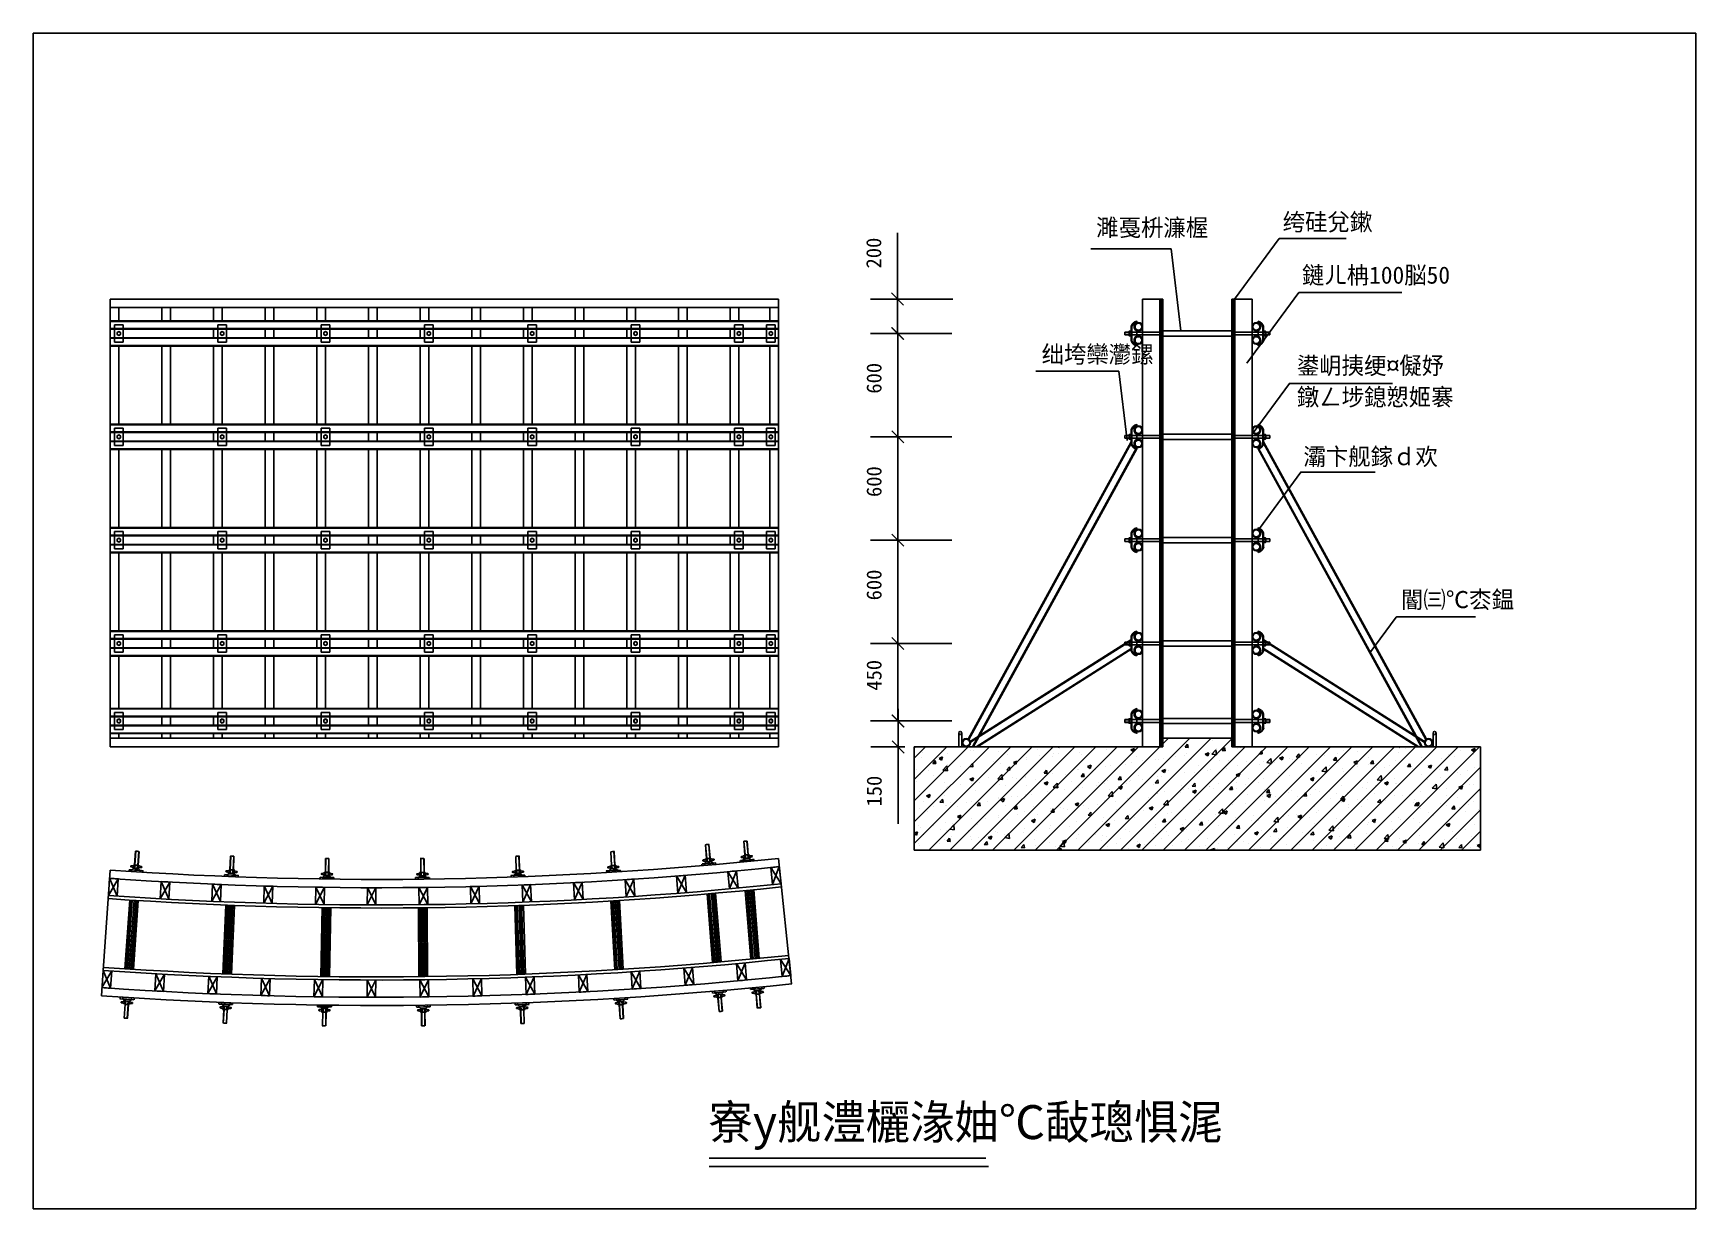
# Model space of a CAD drawing. Header units: metres. Extents: x 0 to 193, y 0 to 136.
import ezdxf

# ---------------------------------------------------------------- set-up
doc = ezdxf.new("R2010")
doc.units = ezdxf.units.M

msp = doc.modelspace()

# ---------------------------------------------------------------- texts
for s, height, p in [('绔硅兌鏉', 2, (145.08, 113.59)), ('濉戞枡濂楃', 2, (123.43, 112.94)), ('鏈ㄦ柟100脳50', 2, (147.32, 107.42)), ('绌垮欒灪鏍', 2, (117.09, 98.22)), ('鍙岄挗绠¤儗妤', 2, (146.73, 96.91)), ('鐓ㄥ埗鎴愬姬褰', 2, (146.73, 93.26)), ('灞卞舰鎵ｄ欢', 2, (147.5, 86.34)), ('閽㈢℃枩鎾', 2, (158.82, 69.74)), ('寮у舰澧欐湪妯℃敮璁惧浘', 3.96, (78.42, 8.09))]:
    msp.add_text(s, height=height).set_placement(p)
for s, p in [('200', (98.47, 109.19)), ('600', (98.5, 94.65)), ('600', (98.5, 82.65)), ('600', (98.5, 70.65)), ('450', (98.5, 60.16)), ('150', (98.52, 46.71))]:
    msp.add_text(s, height=1.75, rotation=90).set_placement(p)

# ---------------------------------------------------------------- linework, layer by layer
for p, q in [((100.37, 105.64), (100.37, 113.34)), ((139.48, 105.64), (144.66, 112.67)), ((144.69, 112.68), (144.66, 112.67)), ((144.69, 112.68), (152.47, 112.68)), ((145.56, 113.86), (145.53, 113.85)), ((122.79, 111.48), (132.13, 111.48)), ((132.13, 111.48), (133.27, 101.94)), ((101.07, 104.94), (99.67, 106.34)), ((140.92, 98.19), (146.97, 106.4)), ((146.95, 106.4), (158.93, 106.4)), ((8.94, 53.64), (8.94, 105.64)), ((8.94, 105.64), (86.53, 105.64)), ((8.94, 104.64), (86.53, 104.64)), ((9.94, 103.1), (9.94, 104.64)), ((14.94, 103.1), (14.94, 104.64)), ((15.94, 103.1), (15.94, 104.64)), ((20.94, 103.1), (20.94, 104.64)), ((21.94, 103.1), (21.94, 104.64)), ((26.94, 103.1), (26.94, 104.64)), ((27.94, 103.1), (27.94, 104.64)), ((32.94, 103.1), (32.94, 104.64)), ((33.94, 103.1), (33.94, 104.64)), ((38.94, 103.1), (38.94, 104.64)), ((39.94, 103.1), (39.94, 104.64)), ((44.94, 103.1), (44.94, 104.64)), ((45.94, 103.1), (45.94, 104.64)), ((50.94, 103.1), (50.94, 104.64)), ((51.94, 103.1), (51.94, 104.64)), ((56.94, 103.1), (56.94, 104.64)), ((57.94, 103.1), (57.94, 104.64)), ((62.94, 103.1), (62.94, 104.64)), ((63.94, 103.1), (63.94, 104.64)), ((68.94, 103.1), (68.94, 104.64)), ((69.94, 103.1), (69.94, 104.64)), ((74.94, 103.1), (74.94, 104.64)), ((75.94, 103.1), (75.94, 104.64)), ((80.94, 103.1), (80.94, 104.64)), ((81.94, 103.1), (81.94, 104.64)), ((85.53, 103.1), (85.53, 104.64)), ((86.53, 53.64), (86.53, 105.64)), ((106.77, 105.64), (97.22, 105.64)), ((100.37, 101.64), (100.37, 105.64)), ((128.82, 53.64), (128.82, 105.64)), ((128.82, 105.64), (131.18, 105.64)), ((130.82, 53.64), (130.82, 105.64)), ((130.88, 53.64), (130.88, 105.64)), ((130.94, 53.64), (130.94, 105.64)), ((131, 53.64), (131, 105.64)), ((131.06, 53.64), (131.06, 105.64)), ((131.12, 53.64), (131.12, 105.64)), ((131.18, 53.64), (131.18, 105.64)), ((139.18, 53.64), (139.18, 105.64)), ((139.18, 105.64), (141.54, 105.64)), ((139.24, 53.64), (139.24, 105.64)), ((139.3, 53.64), (139.3, 105.64)), ((139.36, 53.64), (139.36, 105.64)), ((139.42, 53.64), (139.42, 105.64)), ((139.48, 53.64), (139.48, 105.64)), ((139.54, 53.64), (139.54, 105.64)), ((141.54, 53.64), (141.54, 105.64)), ((8.94, 103.1), (86.53, 103.1)), ((8.94, 103.04), (86.53, 103.04)), ((9.44, 102.64), (9.44, 100.64)), ((10.44, 102.64), (9.44, 102.64)), ((10.44, 102.64), (10.44, 100.64)), ((22.44, 102.64), (21.44, 102.64)), ((21.44, 102.64), (21.44, 100.64)), ((22.44, 102.64), (22.44, 100.64)), ((33.44, 102.64), (33.44, 100.64)), ((34.44, 102.64), (33.44, 102.64)), ((34.44, 102.64), (34.44, 100.64)), ((45.44, 102.64), (45.44, 100.64)), ((46.44, 102.64), (45.44, 102.64)), ((46.44, 102.64), (46.44, 100.64)), ((57.44, 102.64), (57.44, 100.64)), ((58.44, 102.64), (57.44, 102.64)), ((58.44, 102.64), (58.44, 100.64)), ((69.44, 102.64), (69.44, 100.64)), ((70.44, 102.64), (69.44, 102.64)), ((70.44, 102.64), (70.44, 100.64)), ((81.44, 102.64), (81.44, 100.64)), ((82.44, 102.64), (81.44, 102.64)), ((82.44, 102.64), (82.44, 100.64)), ((86.16, 102.64), (85.16, 102.64)), ((85.16, 102.64), (85.16, 100.64)), ((86.16, 102.64), (86.16, 100.64)), ((99.67, 102.34), (101.07, 100.94)), ((101.09, 100.94), (99.69, 102.34)), ((127.49, 100.84), (127.49, 102.44)), ((127.58, 102.35), (127.49, 102.44)), ((127.58, 102.32), (127.49, 102.41)), ((127.58, 102.3), (127.49, 102.38)), ((127.58, 102.27), (127.49, 102.35)), ((127.58, 102.24), (127.49, 102.32)), ((127.58, 102.38), (127.5, 102.46)), ((127.58, 102.44), (127.51, 102.5)), ((127.58, 102.41), (127.51, 102.48)), ((127.58, 102.46), (127.52, 102.52)), ((127.59, 102.48), (127.53, 102.54)), ((127.6, 102.52), (127.54, 102.58)), ((127.6, 102.5), (127.54, 102.56)), ((127.61, 102.54), (127.55, 102.6)), ((127.62, 102.56), (127.56, 102.62)), ((127.63, 102.58), (127.57, 102.64)), ((127.64, 102.6), (127.58, 102.66)), ((127.58, 100.84), (127.58, 102.44)), ((127.65, 102.62), (127.59, 102.68)), ((127.66, 102.64), (127.6, 102.69)), ((127.67, 102.65), (127.61, 102.71)), ((127.68, 102.67), (127.63, 102.73)), ((127.69, 102.69), (127.64, 102.74)), ((127.71, 102.7), (127.65, 102.76)), ((127.72, 102.72), (127.66, 102.78)), ((127.73, 102.73), (127.67, 102.79)), ((127.74, 102.75), (127.69, 102.81)), ((127.76, 102.76), (127.7, 102.82)), ((127.77, 102.78), (127.71, 102.84)), ((127.79, 102.79), (127.73, 102.85)), ((127.8, 102.81), (127.74, 102.86)), ((127.81, 102.82), (127.76, 102.88)), ((127.83, 102.83), (127.77, 102.89)), ((127.85, 102.85), (127.79, 102.9)), ((127.86, 102.86), (127.8, 102.92)), ((127.88, 102.87), (127.82, 102.93)), ((127.89, 102.88), (127.84, 102.94)), ((127.91, 102.89), (127.85, 102.95)), ((127.86, 102.46), (127.97, 102.56)), ((127.86, 102.43), (127.95, 102.52)), ((127.86, 102.4), (127.95, 102.48)), ((127.86, 102.37), (127.94, 102.45)), ((127.93, 102.91), (127.87, 102.96)), ((127.87, 102.52), (128.24, 102.89)), ((127.87, 102.49), (127.99, 102.61)), ((127.87, 102.35), (127.94, 102.42)), ((127.87, 102.32), (127.94, 102.39)), ((127.88, 102.56), (128.2, 102.88)), ((127.88, 102.3), (127.95, 102.37)), ((127.88, 102.28), (127.95, 102.34)), ((127.95, 102.92), (127.89, 102.97)), ((127.89, 102.26), (127.95, 102.32)), ((127.9, 102.61), (128.15, 102.86)), ((127.96, 102.93), (127.91, 102.99)), ((127.98, 102.94), (127.92, 103)), ((127.93, 102.66), (128.1, 102.83)), ((128, 102.95), (127.94, 103.01)), ((128.02, 102.95), (127.96, 103.01)), ((128.04, 102.96), (127.98, 103.02)), ((128.06, 102.97), (128, 103.03)), ((128.08, 102.98), (128.02, 103.04)), ((128.1, 102.99), (128.04, 103.05)), ((128.12, 102.99), (128.06, 103.06)), ((128.13, 103.01), (128.08, 103.06)), ((128.13, 103.04), (128.1, 103.07)), ((128.13, 102.94), (128.13, 103.08)), ((128.13, 103.07), (128.13, 103.08)), ((128.15, 102.77), (128.27, 102.89)), ((128.2, 102.79), (128.3, 102.9)), ((128.24, 102.81), (128.33, 102.9)), ((128.28, 102.81), (128.36, 102.9)), ((128.31, 102.82), (128.39, 102.9)), ((128.34, 102.82), (128.41, 102.89)), ((128.37, 102.82), (128.44, 102.89)), ((128.39, 102.82), (128.46, 102.88)), ((128.42, 102.81), (128.48, 102.88)), ((128.44, 102.81), (128.5, 102.87)), ((128.46, 102.8), (128.52, 102.86)), ((128.48, 102.79), (128.54, 102.85)), ((128.5, 102.78), (128.56, 102.84)), ((128.52, 102.78), (128.58, 102.83)), ((128.54, 102.77), (128.6, 102.82)), ((128.56, 102.76), (128.62, 102.81)), ((128.57, 102.74), (128.63, 102.8)), ((128.59, 102.73), (128.65, 102.79)), ((128.61, 102.72), (128.66, 102.78)), ((128.62, 102.7), (128.68, 102.76)), ((128.64, 102.69), (128.69, 102.75)), ((128.65, 102.68), (128.71, 102.73)), ((128.66, 102.66), (128.72, 102.72)), ((128.67, 102.64), (128.73, 102.7)), ((128.67, 102.18), (128.81, 102.33)), ((128.68, 102.63), (128.74, 102.68)), ((128.69, 102.61), (128.75, 102.67)), ((128.7, 102.59), (128.76, 102.65)), ((128.71, 102.57), (128.77, 102.63)), ((128.71, 102.25), (128.82, 102.37)), ((128.72, 102.55), (128.78, 102.61)), ((128.72, 102.3), (128.82, 102.4)), ((128.73, 102.53), (128.79, 102.59)), ((128.73, 102.51), (128.8, 102.57)), ((128.73, 102.34), (128.82, 102.42)), ((128.74, 102.48), (128.8, 102.55)), ((128.74, 102.46), (128.81, 102.53)), ((128.74, 102.43), (128.81, 102.5)), ((128.74, 102.4), (128.82, 102.48)), ((128.74, 102.37), (128.82, 102.45)), ((141.62, 102.37), (141.54, 102.45)), ((141.63, 102.34), (141.54, 102.42)), ((141.64, 102.3), (141.54, 102.4)), ((141.66, 102.25), (141.54, 102.37)), ((141.62, 102.46), (141.55, 102.53)), ((141.62, 102.43), (141.55, 102.5)), ((141.62, 102.4), (141.55, 102.48)), ((141.7, 102.18), (141.55, 102.33)), ((141.63, 102.48), (141.56, 102.55)), ((141.64, 102.53), (141.57, 102.59)), ((141.63, 102.51), (141.57, 102.57)), ((141.64, 102.55), (141.58, 102.61)), ((141.65, 102.57), (141.59, 102.63)), ((141.66, 102.59), (141.6, 102.65)), ((141.67, 102.61), (141.61, 102.67)), ((141.68, 102.63), (141.62, 102.68)), ((141.69, 102.64), (141.63, 102.7)), ((141.7, 102.66), (141.65, 102.72)), ((141.72, 102.68), (141.66, 102.73)), ((141.73, 102.69), (141.67, 102.75)), ((141.74, 102.7), (141.69, 102.76)), ((141.76, 102.72), (141.7, 102.78)), ((141.77, 102.73), (141.72, 102.79)), ((141.79, 102.74), (141.73, 102.8)), ((141.81, 102.76), (141.75, 102.81)), ((141.82, 102.77), (141.76, 102.82)), ((141.84, 102.78), (141.78, 102.83)), ((141.86, 102.78), (141.8, 102.84)), ((141.88, 102.79), (141.82, 102.85)), ((141.9, 102.8), (141.84, 102.86)), ((141.92, 102.81), (141.86, 102.87)), ((141.95, 102.81), (141.88, 102.88)), ((141.97, 102.82), (141.9, 102.88)), ((142, 102.82), (141.93, 102.89)), ((142.02, 102.82), (141.95, 102.89)), ((142.05, 102.82), (141.98, 102.9)), ((142.09, 102.81), (142, 102.9)), ((142.12, 102.81), (142.03, 102.9)), ((142.16, 102.79), (142.06, 102.9)), ((142.22, 102.77), (142.09, 102.89)), ((142.49, 102.52), (142.13, 102.89)), ((142.48, 102.56), (142.16, 102.88)), ((142.46, 102.61), (142.21, 102.86)), ((142.23, 103.07), (142.24, 103.08)), ((142.23, 102.94), (142.23, 103.08)), ((142.23, 103.04), (142.26, 103.07)), ((142.23, 103.01), (142.28, 103.06)), ((142.24, 102.99), (142.3, 103.06)), ((142.26, 102.99), (142.32, 103.05)), ((142.43, 102.66), (142.27, 102.83)), ((142.28, 102.98), (142.34, 103.04)), ((142.3, 102.97), (142.36, 103.03)), ((142.32, 102.96), (142.38, 103.02)), ((142.34, 102.95), (142.4, 103.01)), ((142.36, 102.95), (142.42, 103.01)), ((142.5, 102.49), (142.37, 102.61)), ((142.38, 102.94), (142.44, 103)), ((142.4, 102.93), (142.46, 102.99)), ((142.5, 102.46), (142.4, 102.56)), ((142.5, 102.43), (142.41, 102.52)), ((142.48, 102.28), (142.41, 102.34)), ((142.47, 102.26), (142.41, 102.32)), ((142.42, 102.92), (142.48, 102.97)), ((142.5, 102.4), (142.42, 102.48)), ((142.5, 102.37), (142.42, 102.45)), ((142.5, 102.35), (142.42, 102.42)), ((142.49, 102.32), (142.42, 102.39)), ((142.49, 102.3), (142.42, 102.37)), ((142.44, 102.91), (142.49, 102.96)), ((142.45, 102.89), (142.51, 102.95)), ((142.47, 102.88), (142.53, 102.94)), ((142.49, 102.87), (142.54, 102.93)), ((142.5, 102.86), (142.56, 102.92)), ((142.52, 102.85), (142.58, 102.9)), ((142.53, 102.83), (142.59, 102.89)), ((142.55, 102.82), (142.61, 102.88)), ((142.56, 102.81), (142.62, 102.86)), ((142.58, 102.79), (142.63, 102.85)), ((142.59, 102.78), (142.65, 102.84)), ((142.61, 102.76), (142.66, 102.82)), ((142.62, 102.75), (142.68, 102.81)), ((142.63, 102.73), (142.69, 102.79)), ((142.64, 102.72), (142.7, 102.78)), ((142.66, 102.7), (142.71, 102.76)), ((142.67, 102.69), (142.73, 102.74)), ((142.68, 102.67), (142.74, 102.73)), ((142.69, 102.65), (142.75, 102.71)), ((142.7, 102.64), (142.76, 102.69)), ((142.71, 102.62), (142.77, 102.68)), ((142.72, 102.6), (142.78, 102.66)), ((142.73, 102.58), (142.79, 102.64)), ((142.74, 102.56), (142.8, 102.62)), ((142.75, 102.54), (142.81, 102.6)), ((142.76, 102.52), (142.82, 102.58)), ((142.77, 102.5), (142.83, 102.56)), ((142.77, 102.48), (142.84, 102.54)), ((142.78, 102.46), (142.84, 102.52)), ((142.79, 102.44), (142.85, 102.5)), ((142.79, 102.41), (142.86, 102.48)), ((142.79, 102.38), (142.87, 102.46)), ((142.79, 100.84), (142.79, 102.44)), ((142.79, 102.35), (142.87, 102.44)), ((142.79, 102.32), (142.87, 102.41)), ((142.79, 102.3), (142.87, 102.38)), ((142.79, 102.27), (142.87, 102.35)), ((142.79, 102.24), (142.87, 102.32)), ((142.87, 100.84), (142.87, 102.44)), ((8.94, 102.2), (86.53, 102.2)), ((8.94, 102.14), (86.53, 102.14)), ((8.94, 101.14), (86.53, 101.14)), ((8.94, 101.08), (86.53, 101.08)), ((10.44, 100.64), (9.44, 100.64)), ((9.94, 101.88), (9.73, 101.76)), ((9.73, 101.76), (9.73, 101.52)), ((9.73, 101.52), (9.94, 101.4)), ((10.14, 101.76), (9.94, 101.88)), ((9.94, 101.4), (10.14, 101.52)), ((10.14, 101.52), (10.14, 101.76)), ((20.94, 101.14), (20.94, 102.14)), ((22.44, 100.64), (21.44, 100.64)), ((21.94, 101.88), (21.73, 101.76)), ((21.73, 101.76), (21.73, 101.52)), ((21.73, 101.52), (21.94, 101.4)), ((22.14, 101.76), (21.94, 101.88)), ((21.94, 101.4), (22.14, 101.52)), ((22.14, 101.52), (22.14, 101.76)), ((26.94, 101.14), (26.94, 102.14)), ((27.94, 101.14), (27.94, 102.14)), ((32.94, 101.14), (32.94, 102.14)), ((34.44, 100.64), (33.44, 100.64)), ((33.94, 101.88), (33.73, 101.76)), ((33.73, 101.76), (33.73, 101.52)), ((33.73, 101.52), (33.94, 101.4)), ((34.14, 101.76), (33.94, 101.88)), ((33.94, 101.4), (34.14, 101.52)), ((34.14, 101.52), (34.14, 101.76)), ((38.94, 101.14), (38.94, 102.14)), ((39.94, 101.14), (39.94, 102.14)), ((44.94, 101.14), (44.94, 102.14)), ((46.44, 100.64), (45.44, 100.64)), ((45.94, 101.88), (45.73, 101.76)), ((45.73, 101.76), (45.73, 101.52)), ((45.73, 101.52), (45.94, 101.4)), ((46.14, 101.76), (45.94, 101.88)), ((45.94, 101.4), (46.14, 101.52)), ((46.14, 101.52), (46.14, 101.76)), ((50.94, 101.14), (50.94, 102.14)), ((51.94, 101.14), (51.94, 102.14)), ((56.94, 101.14), (56.94, 102.14)), ((58.44, 100.64), (57.44, 100.64)), ((57.94, 101.88), (57.73, 101.76)), ((57.73, 101.76), (57.73, 101.52)), ((57.73, 101.52), (57.94, 101.4)), ((58.14, 101.76), (57.94, 101.88)), ((57.94, 101.4), (58.14, 101.52)), ((58.14, 101.52), (58.14, 101.76)), ((62.94, 101.14), (62.94, 102.14)), ((63.94, 101.14), (63.94, 102.14)), ((68.94, 101.14), (68.94, 102.14)), ((70.44, 100.64), (69.44, 100.64)), ((69.94, 101.88), (69.73, 101.76)), ((69.73, 101.76), (69.73, 101.52)), ((69.73, 101.52), (69.94, 101.4)), ((70.14, 101.76), (69.94, 101.88)), ((69.94, 101.4), (70.14, 101.52)), ((70.14, 101.52), (70.14, 101.76)), ((74.94, 101.14), (74.94, 102.14)), ((75.94, 101.14), (75.94, 102.14)), ((80.94, 101.14), (80.94, 102.14)), ((82.44, 100.64), (81.44, 100.64)), ((81.94, 101.88), (81.73, 101.76)), ((81.73, 101.76), (81.73, 101.52)), ((81.73, 101.52), (81.94, 101.4)), ((82.14, 101.76), (81.94, 101.88)), ((81.94, 101.4), (82.14, 101.52)), ((82.14, 101.52), (82.14, 101.76)), ((86.16, 100.64), (85.16, 100.64)), ((85.66, 101.88), (85.45, 101.76)), ((85.45, 101.76), (85.45, 101.52)), ((85.45, 101.52), (85.66, 101.4)), ((85.86, 101.76), (85.66, 101.88)), ((85.66, 101.4), (85.86, 101.52)), ((85.86, 101.52), (85.86, 101.76)), ((106.36, 101.64), (97.22, 101.64)), ((106.67, 101.64), (97.24, 101.64)), ((100.39, 89.64), (100.39, 101.64)), ((126.77, 101.8), (126.75, 101.78)), ((127.25, 101.78), (126.75, 101.78)), ((126.75, 101.5), (126.75, 101.78)), ((127.25, 101.5), (126.75, 101.5)), ((126.75, 101.5), (126.77, 101.48)), ((126.77, 101.48), (126.77, 101.8)), ((127.25, 101.8), (126.77, 101.8)), ((127.25, 101.48), (126.77, 101.48)), ((127.25, 101.4), (127.25, 101.88)), ((127.49, 101.9), (127.27, 101.9)), ((127.49, 101.76), (127.27, 101.76)), ((127.49, 101.52), (127.27, 101.52)), ((127.49, 101.38), (127.27, 101.38)), ((127.58, 102.21), (127.49, 102.29)), ((127.58, 102.18), (127.49, 102.27)), ((127.58, 102.15), (127.49, 102.24)), ((127.58, 102.13), (127.49, 102.21)), ((127.58, 102.1), (127.49, 102.18)), ((127.58, 102.07), (127.49, 102.15)), ((127.58, 102.04), (127.49, 102.12)), ((127.58, 102.01), (127.49, 102.1)), ((127.58, 101.98), (127.49, 102.07)), ((127.58, 101.96), (127.49, 102.04)), ((127.58, 101.93), (127.49, 102.01)), ((127.58, 101.9), (127.49, 101.98)), ((127.58, 101.87), (127.49, 101.95)), ((127.58, 101.84), (127.49, 101.93)), ((127.57, 101.82), (127.49, 101.9)), ((127.54, 101.82), (127.49, 101.87)), ((127.52, 101.82), (127.49, 101.84)), ((127.49, 101.82), (127.58, 101.82)), ((127.49, 101.46), (127.58, 101.46)), ((127.58, 101.36), (127.49, 101.45)), ((127.58, 101.33), (127.49, 101.42)), ((127.58, 101.31), (127.49, 101.39)), ((127.58, 101.28), (127.49, 101.36)), ((127.58, 101.25), (127.49, 101.33)), ((127.58, 101.22), (127.49, 101.3)), ((127.58, 101.19), (127.49, 101.28)), ((127.58, 101.16), (127.49, 101.25)), ((127.58, 101.14), (127.49, 101.22)), ((127.58, 101.11), (127.49, 101.19)), ((127.58, 101.08), (127.49, 101.16)), ((127.58, 101.05), (127.49, 101.13)), ((127.58, 101.02), (127.49, 101.11)), ((127.58, 100.99), (127.49, 101.08)), ((127.58, 100.97), (127.49, 101.05)), ((127.58, 100.94), (127.49, 101.02)), ((127.58, 100.91), (127.49, 100.99)), ((127.58, 100.88), (127.49, 100.96)), ((127.58, 100.85), (127.49, 100.94)), ((127.58, 100.82), (127.49, 100.91)), ((127.6, 100.78), (127.49, 100.88)), ((127.62, 100.73), (127.49, 100.85)), ((127.64, 100.67), (127.5, 100.82)), ((127.58, 101.39), (127.51, 101.46)), ((127.69, 100.6), (127.51, 100.78)), ((128.03, 100.23), (127.53, 100.73)), ((127.58, 101.42), (127.54, 101.46)), ((127.98, 100.25), (127.55, 100.68)), ((127.58, 101.45), (127.57, 101.46)), ((130.82, 101.8), (127.58, 101.8)), ((130.82, 101.48), (127.58, 101.48)), ((127.92, 100.28), (127.58, 100.63)), ((127.84, 100.33), (127.63, 100.55)), ((127.86, 100.9), (127.94, 100.83)), ((127.86, 100.88), (127.95, 100.79)), ((127.86, 100.85), (127.95, 100.76)), ((127.86, 100.82), (127.97, 100.72)), ((127.87, 100.95), (127.94, 100.88)), ((127.87, 100.93), (127.94, 100.86)), ((127.87, 100.79), (127.99, 100.66)), ((127.87, 100.75), (128.24, 100.39)), ((127.88, 101), (127.95, 100.93)), ((127.88, 100.98), (127.95, 100.91)), ((127.88, 100.72), (128.2, 100.4)), ((127.89, 101.02), (127.95, 100.96)), ((127.9, 102.24), (127.96, 102.3)), ((127.9, 101.04), (127.96, 100.98)), ((127.9, 100.67), (128.15, 100.42)), ((128.07, 100.22), (127.9, 100.39)), ((127.91, 102.22), (127.97, 102.28)), ((127.91, 101.06), (127.97, 101)), ((127.92, 102.2), (127.98, 102.26)), ((127.92, 101.08), (127.98, 101.02)), ((127.93, 102.18), (127.98, 102.24)), ((127.93, 101.1), (127.98, 101.04)), ((127.93, 100.61), (128.1, 100.45)), ((127.94, 102.16), (127.99, 102.22)), ((127.94, 101.12), (127.99, 101.06)), ((127.95, 102.14), (128.01, 102.2)), ((127.95, 101.13), (128.01, 101.07)), ((127.96, 102.13), (128.02, 102.19)), ((127.96, 101.15), (128.02, 101.09)), ((127.97, 102.11), (128.03, 102.17)), ((127.97, 101.16), (128.03, 101.11)), ((127.99, 102.1), (128.04, 102.15)), ((127.99, 101.18), (128.04, 101.12)), ((128, 102.08), (128.06, 102.14)), ((128, 101.19), (128.06, 101.14)), ((128.01, 102.07), (128.07, 102.13)), ((128.01, 101.21), (128.07, 101.15)), ((128.03, 102.06), (128.08, 102.11)), ((128.03, 101.22), (128.08, 101.17)), ((128.04, 102.04), (128.1, 102.1)), ((128.04, 101.23), (128.1, 101.18)), ((128.06, 102.03), (128.12, 102.09)), ((128.06, 101.25), (128.12, 101.19)), ((128.08, 102.02), (128.13, 102.08)), ((128.08, 101.26), (128.13, 101.2)), ((128.09, 102.01), (128.15, 102.07)), ((128.09, 101.27), (128.15, 101.21)), ((128.11, 102), (128.17, 102.06)), ((128.11, 101.28), (128.17, 101.22)), ((128.13, 101.99), (128.19, 102.05)), ((128.13, 101.34), (128.13, 101.94)), ((128.13, 101.29), (128.19, 101.23)), ((128.15, 101.98), (128.21, 102.04)), ((128.15, 101.3), (128.21, 101.24)), ((128.15, 100.51), (128.27, 100.38)), ((128.17, 101.97), (128.23, 102.03)), ((128.17, 101.31), (128.23, 101.24)), ((128.19, 101.96), (128.26, 102.03)), ((128.19, 101.31), (128.26, 101.25)), ((128.2, 100.48), (128.3, 100.38)), ((128.21, 101.96), (128.28, 102.02)), ((128.21, 101.32), (128.28, 101.25)), ((128.23, 101.95), (128.3, 102.02)), ((128.23, 101.33), (128.3, 101.26)), ((128.24, 100.47), (128.33, 100.38)), ((128.26, 101.95), (128.33, 102.02)), ((128.26, 101.33), (128.33, 101.26)), ((128.28, 101.94), (128.36, 102.02)), ((128.28, 101.33), (128.36, 101.26)), ((128.28, 100.46), (128.36, 100.38)), ((128.31, 101.94), (128.39, 102.02)), ((128.31, 101.34), (128.39, 101.26)), ((128.31, 100.46), (128.39, 100.38)), ((128.34, 101.94), (128.42, 102.03)), ((128.34, 101.34), (128.42, 101.25)), ((128.34, 100.46), (128.41, 100.38)), ((128.36, 101.94), (128.46, 102.04)), ((128.36, 101.34), (128.46, 101.24)), ((128.37, 100.46), (128.44, 100.39)), ((128.39, 100.46), (128.46, 100.39)), ((128.4, 101.94), (128.51, 102.05)), ((128.4, 101.34), (128.51, 101.22)), ((128.42, 100.47), (128.48, 100.4)), ((128.43, 101.95), (128.58, 102.09)), ((128.43, 101.33), (128.58, 101.18)), ((128.44, 100.47), (128.5, 100.41)), ((128.46, 101.95), (128.81, 102.3)), ((128.46, 101.32), (128.81, 100.98)), ((128.46, 100.48), (128.52, 100.41)), ((128.48, 100.48), (128.54, 100.42)), ((128.5, 100.49), (128.56, 100.43)), ((128.51, 101.97), (128.79, 102.25)), ((128.51, 101.31), (128.79, 101.02)), ((128.52, 100.5), (128.58, 100.44)), ((128.54, 100.51), (128.6, 100.45)), ((128.56, 101.99), (128.77, 102.2)), ((128.56, 101.29), (128.77, 101.07)), ((128.56, 100.52), (128.62, 100.46)), ((128.57, 100.53), (128.63, 100.48)), ((128.59, 100.55), (128.65, 100.49)), ((128.61, 100.56), (128.66, 100.5)), ((128.62, 100.57), (128.68, 100.52)), ((128.63, 102.03), (128.73, 102.13)), ((128.63, 101.24), (128.73, 101.15)), ((128.64, 100.59), (128.69, 100.53)), ((128.65, 100.6), (128.71, 100.54)), ((128.66, 100.62), (128.72, 100.56)), ((128.67, 101.09), (128.81, 100.95)), ((128.67, 100.63), (128.73, 100.58)), ((128.68, 100.65), (128.74, 100.59)), ((128.69, 100.67), (128.75, 100.61)), ((128.7, 100.69), (128.76, 100.63)), ((128.71, 101.03), (128.82, 100.91)), ((128.71, 100.71), (128.77, 100.65)), ((128.72, 100.98), (128.82, 100.88)), ((128.72, 100.73), (128.78, 100.67)), ((128.73, 100.94), (128.82, 100.85)), ((128.73, 100.77), (128.8, 100.71)), ((128.73, 100.75), (128.79, 100.69)), ((128.74, 100.91), (128.82, 100.83)), ((128.74, 100.88), (128.82, 100.8)), ((128.74, 100.85), (128.81, 100.77)), ((128.74, 100.82), (128.81, 100.75)), ((128.74, 100.8), (128.8, 100.73)), ((131.18, 101.94), (139.18, 101.94)), ((131.18, 101.34), (139.18, 101.34)), ((139.54, 101.8), (142.79, 101.8)), ((139.54, 101.48), (142.79, 101.48)), ((141.66, 101.03), (141.54, 100.91)), ((141.64, 100.98), (141.54, 100.88)), ((141.63, 100.94), (141.54, 100.85)), ((141.62, 100.91), (141.54, 100.83)), ((141.7, 101.09), (141.55, 100.95)), ((141.62, 100.88), (141.55, 100.8)), ((141.62, 100.85), (141.55, 100.77)), ((141.62, 100.82), (141.55, 100.75)), ((141.9, 101.95), (141.56, 102.3)), ((141.9, 101.32), (141.56, 100.98)), ((141.63, 100.8), (141.56, 100.73)), ((141.86, 101.97), (141.57, 102.25)), ((141.86, 101.31), (141.57, 101.02)), ((141.63, 100.77), (141.57, 100.71)), ((141.64, 100.75), (141.57, 100.69)), ((141.64, 100.73), (141.58, 100.67)), ((141.81, 101.99), (141.59, 102.2)), ((141.81, 101.29), (141.59, 101.07)), ((141.65, 100.71), (141.59, 100.65)), ((141.66, 100.69), (141.6, 100.63)), ((141.67, 100.67), (141.61, 100.61)), ((141.68, 100.65), (141.62, 100.59)), ((141.69, 100.63), (141.63, 100.58)), ((141.73, 102.03), (141.64, 102.13)), ((141.73, 101.24), (141.64, 101.15)), ((141.7, 100.62), (141.65, 100.56)), ((141.72, 100.6), (141.66, 100.54)), ((141.73, 100.59), (141.67, 100.53)), ((141.74, 100.57), (141.69, 100.52)), ((141.76, 100.56), (141.7, 100.5)), ((141.77, 100.55), (141.72, 100.49)), ((141.79, 100.53), (141.73, 100.48)), ((141.81, 100.52), (141.75, 100.46)), ((141.82, 100.51), (141.76, 100.45)), ((141.84, 100.5), (141.78, 100.44)), ((141.94, 101.95), (141.79, 102.09)), ((141.94, 101.33), (141.79, 101.18)), ((141.86, 100.49), (141.8, 100.43)), ((141.88, 100.48), (141.82, 100.42)), ((141.9, 100.48), (141.84, 100.41)), ((141.97, 101.94), (141.86, 102.05)), ((141.97, 101.34), (141.86, 101.22)), ((141.92, 100.47), (141.86, 100.41)), ((141.95, 100.47), (141.88, 100.4)), ((142, 101.94), (141.9, 102.04)), ((142, 101.34), (141.9, 101.24)), ((141.97, 100.46), (141.9, 100.39)), ((142, 100.46), (141.93, 100.39)), ((142.03, 101.94), (141.94, 102.03)), ((142.03, 101.34), (141.94, 101.25)), ((142.02, 100.46), (141.95, 100.38)), ((142.06, 101.94), (141.97, 102.02)), ((142.06, 101.34), (141.97, 101.26)), ((142.05, 100.46), (141.98, 100.38)), ((142.08, 101.94), (142, 102.02)), ((142.08, 101.33), (142, 101.26)), ((142.09, 100.46), (142, 100.38)), ((142.11, 101.95), (142.03, 102.02)), ((142.11, 101.33), (142.03, 101.26)), ((142.12, 100.47), (142.03, 100.38)), ((142.13, 101.95), (142.06, 102.02)), ((142.13, 101.33), (142.06, 101.26)), ((142.16, 100.48), (142.06, 100.38)), ((142.15, 101.96), (142.08, 102.02)), ((142.15, 101.32), (142.08, 101.25)), ((142.22, 100.51), (142.09, 100.38)), ((142.17, 101.96), (142.11, 102.03)), ((142.17, 101.31), (142.11, 101.25)), ((142.19, 101.97), (142.13, 102.03)), ((142.19, 101.31), (142.13, 101.24)), ((142.49, 100.75), (142.13, 100.39)), ((142.21, 101.98), (142.15, 102.04)), ((142.21, 101.3), (142.15, 101.24)), ((142.48, 100.72), (142.16, 100.4)), ((142.23, 101.99), (142.17, 102.05)), ((142.23, 101.29), (142.17, 101.23)), ((142.25, 102), (142.19, 102.06)), ((142.25, 101.28), (142.19, 101.22)), ((142.27, 102.01), (142.21, 102.07)), ((142.27, 101.27), (142.21, 101.21)), ((142.46, 100.67), (142.21, 100.42)), ((142.29, 102.02), (142.23, 102.08)), ((142.23, 101.34), (142.23, 101.94)), ((142.29, 101.26), (142.23, 101.2)), ((142.3, 102.03), (142.25, 102.09)), ((142.3, 101.25), (142.25, 101.19)), ((142.32, 102.04), (142.26, 102.1)), ((142.32, 101.23), (142.26, 101.18)), ((142.43, 100.61), (142.27, 100.45)), ((142.34, 102.06), (142.28, 102.11)), ((142.34, 101.22), (142.28, 101.17)), ((142.35, 102.07), (142.29, 102.13)), ((142.35, 101.21), (142.29, 101.15)), ((142.29, 100.22), (142.47, 100.39)), ((142.36, 102.08), (142.31, 102.14)), ((142.36, 101.19), (142.31, 101.14)), ((142.38, 102.1), (142.32, 102.15)), ((142.38, 101.18), (142.32, 101.12)), ((142.39, 102.11), (142.33, 102.17)), ((142.39, 101.16), (142.33, 101.11)), ((142.34, 100.23), (142.84, 100.73)), ((142.4, 102.13), (142.35, 102.19)), ((142.4, 101.15), (142.35, 101.09)), ((142.42, 102.14), (142.36, 102.2)), ((142.42, 101.13), (142.36, 101.07)), ((142.43, 102.16), (142.37, 102.22)), ((142.43, 101.12), (142.37, 101.06)), ((142.5, 100.79), (142.37, 100.66)), ((142.44, 102.18), (142.38, 102.24)), ((142.44, 101.1), (142.38, 101.04)), ((142.45, 102.2), (142.39, 102.26)), ((142.45, 101.08), (142.39, 101.02)), ((142.39, 100.25), (142.81, 100.68)), ((142.47, 102.24), (142.4, 102.3)), ((142.46, 102.22), (142.4, 102.28)), ((142.46, 101.06), (142.4, 101)), ((142.47, 101.04), (142.4, 100.98)), ((142.5, 100.82), (142.4, 100.72)), ((142.47, 101.02), (142.41, 100.96)), ((142.48, 101), (142.41, 100.93)), ((142.5, 100.85), (142.41, 100.76)), ((142.49, 100.98), (142.42, 100.91)), ((142.49, 100.95), (142.42, 100.88)), ((142.5, 100.93), (142.42, 100.86)), ((142.5, 100.9), (142.42, 100.83)), ((142.5, 100.88), (142.42, 100.79)), ((142.44, 100.28), (142.79, 100.63)), ((142.52, 100.33), (142.74, 100.55)), ((142.68, 100.6), (142.85, 100.78)), ((142.72, 100.67), (142.86, 100.82)), ((142.75, 100.73), (142.87, 100.85)), ((142.77, 100.78), (142.87, 100.88)), ((142.78, 100.82), (142.87, 100.91)), ((142.79, 102.21), (142.87, 102.29)), ((142.79, 102.18), (142.87, 102.27)), ((142.79, 102.15), (142.87, 102.24)), ((142.79, 102.13), (142.87, 102.21)), ((142.79, 102.1), (142.87, 102.18)), ((142.79, 102.07), (142.87, 102.15)), ((142.79, 102.04), (142.87, 102.12)), ((142.79, 102.01), (142.87, 102.1)), ((142.79, 101.98), (142.87, 102.07)), ((142.79, 101.96), (142.87, 102.04)), ((142.79, 101.93), (142.87, 102.01)), ((142.79, 101.9), (142.87, 101.98)), ((142.79, 101.87), (142.87, 101.95)), ((142.79, 101.84), (142.87, 101.93)), ((142.79, 101.82), (142.87, 101.9)), ((142.87, 101.82), (142.79, 101.82)), ((142.87, 101.46), (142.79, 101.46)), ((142.79, 101.45), (142.8, 101.46)), ((142.79, 101.42), (142.83, 101.46)), ((142.79, 101.39), (142.86, 101.46)), ((142.79, 101.36), (142.87, 101.45)), ((142.79, 101.33), (142.87, 101.42)), ((142.79, 101.31), (142.87, 101.39)), ((142.79, 101.28), (142.87, 101.36)), ((142.79, 101.25), (142.87, 101.33)), ((142.79, 101.22), (142.87, 101.3)), ((142.79, 101.19), (142.87, 101.28)), ((142.79, 101.16), (142.87, 101.25)), ((142.79, 101.14), (142.87, 101.22)), ((142.79, 101.11), (142.87, 101.19)), ((142.79, 101.08), (142.87, 101.16)), ((142.79, 101.05), (142.87, 101.13)), ((142.79, 101.02), (142.87, 101.11)), ((142.79, 100.99), (142.87, 101.08)), ((142.79, 100.97), (142.87, 101.05)), ((142.79, 100.94), (142.87, 101.02)), ((142.79, 100.91), (142.87, 100.99)), ((142.79, 100.88), (142.87, 100.96)), ((142.79, 100.85), (142.87, 100.94)), ((142.82, 101.82), (142.87, 101.87)), ((142.85, 101.82), (142.87, 101.84)), ((142.87, 101.9), (143.09, 101.9)), ((142.87, 101.76), (143.09, 101.76)), ((142.87, 101.52), (143.09, 101.52)), ((142.87, 101.38), (143.09, 101.38)), ((143.11, 101.4), (143.11, 101.88)), ((143.11, 101.8), (143.59, 101.8)), ((143.11, 101.78), (143.61, 101.78)), ((143.11, 101.5), (143.61, 101.5)), ((143.11, 101.48), (143.59, 101.48)), ((143.59, 101.8), (143.61, 101.78)), ((143.59, 101.48), (143.59, 101.8)), ((143.61, 101.5), (143.59, 101.48)), ((143.61, 101.5), (143.61, 101.78)), ((8.94, 100.24), (86.53, 100.24)), ((8.94, 100.18), (86.53, 100.18)), ((9.94, 91.1), (9.94, 100.18)), ((14.94, 91.1), (14.94, 100.18)), ((15.94, 91.1), (15.94, 100.18)), ((20.94, 91.1), (20.94, 100.18)), ((20.94, 99.64), (20.94, 100.18)), ((21.94, 91.1), (21.94, 100.18)), ((21.94, 99.64), (21.94, 100.18)), ((26.94, 91.1), (26.94, 100.18)), ((26.94, 99.64), (26.94, 100.18)), ((27.94, 91.1), (27.94, 100.18)), ((27.94, 99.64), (27.94, 100.18)), ((32.94, 91.1), (32.94, 100.18)), ((32.94, 99.64), (32.94, 100.18)), ((33.94, 91.1), (33.94, 100.18)), ((33.94, 99.64), (33.94, 100.18)), ((38.94, 91.1), (38.94, 100.18)), ((38.94, 99.64), (38.94, 100.18)), ((39.94, 91.1), (39.94, 100.18)), ((39.94, 99.64), (39.94, 100.18)), ((44.94, 91.1), (44.94, 100.18)), ((44.94, 99.64), (44.94, 100.18)), ((45.94, 91.1), (45.94, 100.18)), ((45.94, 99.64), (45.94, 100.18)), ((50.94, 91.1), (50.94, 100.18)), ((50.94, 99.64), (50.94, 100.18)), ((51.94, 91.1), (51.94, 100.18)), ((51.94, 99.64), (51.94, 100.18)), ((56.94, 91.1), (56.94, 100.18)), ((56.94, 99.64), (56.94, 100.18)), ((57.94, 91.1), (57.94, 100.18)), ((57.94, 99.64), (57.94, 100.18)), ((62.94, 91.1), (62.94, 100.18)), ((62.94, 99.64), (62.94, 100.18)), ((63.94, 91.1), (63.94, 100.18)), ((63.94, 99.64), (63.94, 100.18)), ((68.94, 91.1), (68.94, 100.18)), ((68.94, 99.64), (68.94, 100.18)), ((69.94, 91.1), (69.94, 100.18)), ((69.94, 99.64), (69.94, 100.18)), ((74.94, 91.1), (74.94, 100.18)), ((74.94, 99.64), (74.94, 100.18)), ((75.94, 91.1), (75.94, 100.18)), ((75.94, 99.64), (75.94, 100.18)), ((80.94, 91.1), (80.94, 100.18)), ((80.94, 99.64), (80.94, 100.18)), ((81.94, 91.1), (81.94, 100.18)), ((81.94, 99.64), (81.94, 100.18)), ((85.53, 91.1), (85.53, 100.18)), ((128.11, 100.2), (127.97, 100.35)), ((128.13, 100.21), (128.02, 100.32)), ((128.13, 100.24), (128.07, 100.3)), ((128.13, 100.27), (128.11, 100.29)), ((128.13, 100.2), (128.13, 100.34)), ((142.23, 100.2), (142.23, 100.34)), ((142.23, 100.21), (142.34, 100.32)), ((142.23, 100.24), (142.29, 100.3)), ((142.23, 100.27), (142.25, 100.29)), ((142.25, 100.2), (142.4, 100.35)), ((116.43, 97.28), (126.04, 97.28)), ((126.04, 97.28), (126.07, 97.26)), ((126.07, 97.26), (127.03, 89.21)), ((141.66, 90.11), (145.87, 95.83)), ((145.84, 95.83), (157.83, 95.83)), ((8.94, 91.1), (86.53, 91.1)), ((8.94, 91.04), (86.53, 91.04)), ((127.69, 90.69), (127.64, 90.74)), ((127.71, 90.7), (127.65, 90.76)), ((127.72, 90.72), (127.66, 90.78)), ((127.73, 90.73), (127.67, 90.79)), ((127.74, 90.75), (127.69, 90.81)), ((127.76, 90.76), (127.7, 90.82)), ((127.77, 90.78), (127.71, 90.84)), ((127.79, 90.79), (127.73, 90.85)), ((127.8, 90.81), (127.74, 90.86)), ((127.81, 90.82), (127.76, 90.88)), ((127.83, 90.83), (127.77, 90.89)), ((127.85, 90.85), (127.79, 90.9)), ((127.86, 90.86), (127.8, 90.92)), ((127.88, 90.87), (127.82, 90.93)), ((127.89, 90.88), (127.84, 90.94)), ((127.91, 90.89), (127.85, 90.95)), ((127.93, 90.91), (127.87, 90.96)), ((127.87, 90.52), (128.24, 90.89)), ((127.88, 90.56), (128.2, 90.88)), ((127.95, 90.92), (127.89, 90.97)), ((127.9, 90.61), (128.15, 90.86)), ((127.96, 90.93), (127.91, 90.99)), ((127.98, 90.94), (127.92, 91)), ((127.93, 90.66), (128.1, 90.83)), ((128, 90.95), (127.94, 91.01)), ((128.02, 90.95), (127.96, 91.01)), ((128.04, 90.96), (127.98, 91.02)), ((128.06, 90.97), (128, 91.03)), ((128.08, 90.98), (128.02, 91.04)), ((128.1, 90.99), (128.04, 91.05)), ((128.12, 90.99), (128.06, 91.06)), ((128.13, 91.01), (128.08, 91.06)), ((128.13, 91.04), (128.1, 91.07)), ((128.13, 90.94), (128.13, 91.08)), ((128.13, 91.07), (128.13, 91.08)), ((128.15, 90.77), (128.27, 90.89)), ((128.2, 90.79), (128.3, 90.9)), ((128.24, 90.81), (128.33, 90.9)), ((128.28, 90.81), (128.36, 90.9)), ((128.31, 90.82), (128.39, 90.9)), ((128.34, 90.82), (128.41, 90.89)), ((128.37, 90.82), (128.44, 90.89)), ((128.39, 90.82), (128.46, 90.88)), ((128.42, 90.81), (128.48, 90.88)), ((128.44, 90.81), (128.5, 90.87)), ((128.46, 90.8), (128.52, 90.86)), ((128.48, 90.79), (128.54, 90.85)), ((128.5, 90.78), (128.56, 90.84)), ((128.52, 90.78), (128.58, 90.83)), ((128.54, 90.77), (128.6, 90.82)), ((128.56, 90.76), (128.62, 90.81)), ((128.57, 90.74), (128.63, 90.8)), ((128.59, 90.73), (128.65, 90.79)), ((128.61, 90.72), (128.66, 90.78)), ((128.62, 90.7), (128.68, 90.76)), ((128.64, 90.69), (128.69, 90.75)), ((141.73, 90.69), (141.67, 90.75)), ((141.74, 90.7), (141.69, 90.76)), ((141.76, 90.72), (141.7, 90.78)), ((141.77, 90.73), (141.72, 90.79)), ((141.79, 90.74), (141.73, 90.8)), ((141.81, 90.76), (141.75, 90.81)), ((141.82, 90.77), (141.76, 90.82)), ((141.84, 90.78), (141.78, 90.83)), ((141.86, 90.78), (141.8, 90.84)), ((141.88, 90.79), (141.82, 90.85)), ((141.9, 90.8), (141.84, 90.86)), ((141.92, 90.81), (141.86, 90.87)), ((141.95, 90.81), (141.88, 90.88)), ((141.97, 90.82), (141.9, 90.88)), ((142, 90.82), (141.93, 90.89)), ((142.02, 90.82), (141.95, 90.89)), ((142.05, 90.82), (141.98, 90.9)), ((142.09, 90.81), (142, 90.9)), ((142.12, 90.81), (142.03, 90.9)), ((142.16, 90.79), (142.06, 90.9)), ((142.22, 90.77), (142.09, 90.89)), ((142.49, 90.52), (142.13, 90.89)), ((142.48, 90.56), (142.16, 90.88)), ((142.46, 90.61), (142.21, 90.86)), ((142.23, 91.07), (142.24, 91.08)), ((142.23, 90.94), (142.23, 91.08)), ((142.23, 91.04), (142.26, 91.07)), ((142.23, 91.01), (142.28, 91.06)), ((142.24, 90.99), (142.3, 91.06)), ((142.26, 90.99), (142.32, 91.05)), ((142.43, 90.66), (142.27, 90.83)), ((142.28, 90.98), (142.34, 91.04)), ((142.3, 90.97), (142.36, 91.03)), ((142.32, 90.96), (142.38, 91.02)), ((142.34, 90.95), (142.4, 91.01)), ((142.36, 90.95), (142.42, 91.01)), ((142.38, 90.94), (142.44, 91)), ((142.4, 90.93), (142.46, 90.99)), ((142.42, 90.92), (142.48, 90.97)), ((142.44, 90.91), (142.49, 90.96)), ((142.45, 90.89), (142.51, 90.95)), ((142.47, 90.88), (142.53, 90.94)), ((142.49, 90.87), (142.54, 90.93)), ((142.5, 90.86), (142.56, 90.92)), ((142.52, 90.85), (142.58, 90.9)), ((142.53, 90.83), (142.59, 90.89)), ((142.55, 90.82), (142.61, 90.88)), ((142.56, 90.81), (142.62, 90.86)), ((142.58, 90.79), (142.63, 90.85)), ((142.59, 90.78), (142.65, 90.84)), ((142.61, 90.76), (142.66, 90.82)), ((142.62, 90.75), (142.68, 90.81)), ((142.63, 90.73), (142.69, 90.79)), ((142.64, 90.72), (142.7, 90.78)), ((142.66, 90.7), (142.71, 90.76)), ((142.67, 90.69), (142.73, 90.74)), ((8.94, 90.2), (86.53, 90.2)), ((8.94, 90.14), (86.53, 90.14)), ((8.94, 89.14), (86.53, 89.14)), ((8.94, 89.08), (86.53, 89.08)), ((9.44, 90.64), (9.44, 88.64)), ((10.44, 90.64), (9.44, 90.64)), ((9.94, 89.88), (9.73, 89.76)), ((9.73, 89.76), (9.73, 89.52)), ((9.73, 89.52), (9.94, 89.4)), ((10.14, 89.76), (9.94, 89.88)), ((9.94, 89.4), (10.14, 89.52)), ((10.14, 89.52), (10.14, 89.76)), ((10.44, 90.64), (10.44, 88.64)), ((20.94, 89.14), (20.94, 90.14)), ((22.44, 90.64), (21.44, 90.64)), ((21.44, 90.64), (21.44, 88.64)), ((21.94, 89.88), (21.73, 89.76)), ((21.73, 89.76), (21.73, 89.52)), ((21.73, 89.52), (21.94, 89.4)), ((22.14, 89.76), (21.94, 89.88)), ((21.94, 89.4), (22.14, 89.52)), ((22.14, 89.52), (22.14, 89.76)), ((22.44, 90.64), (22.44, 88.64)), ((26.94, 89.14), (26.94, 90.14)), ((27.94, 89.14), (27.94, 90.14)), ((32.94, 89.14), (32.94, 90.14)), ((33.44, 90.64), (33.44, 88.64)), ((34.44, 90.64), (33.44, 90.64)), ((33.94, 89.88), (33.73, 89.76)), ((33.73, 89.76), (33.73, 89.52)), ((33.73, 89.52), (33.94, 89.4)), ((34.14, 89.76), (33.94, 89.88)), ((33.94, 89.4), (34.14, 89.52)), ((34.14, 89.52), (34.14, 89.76)), ((34.44, 90.64), (34.44, 88.64)), ((38.94, 89.14), (38.94, 90.14)), ((39.94, 89.14), (39.94, 90.14)), ((44.94, 89.14), (44.94, 90.14)), ((45.44, 90.64), (45.44, 88.64)), ((46.44, 90.64), (45.44, 90.64)), ((45.94, 89.88), (45.73, 89.76)), ((45.73, 89.76), (45.73, 89.52)), ((45.73, 89.52), (45.94, 89.4)), ((46.14, 89.76), (45.94, 89.88)), ((45.94, 89.4), (46.14, 89.52)), ((46.14, 89.52), (46.14, 89.76)), ((46.44, 90.64), (46.44, 88.64)), ((50.94, 89.14), (50.94, 90.14)), ((51.94, 89.14), (51.94, 90.14)), ((56.94, 89.14), (56.94, 90.14)), ((57.44, 90.64), (57.44, 88.64)), ((58.44, 90.64), (57.44, 90.64)), ((57.94, 89.88), (57.73, 89.76)), ((57.73, 89.76), (57.73, 89.52)), ((57.73, 89.52), (57.94, 89.4)), ((58.14, 89.76), (57.94, 89.88)), ((57.94, 89.4), (58.14, 89.52)), ((58.14, 89.52), (58.14, 89.76)), ((58.44, 90.64), (58.44, 88.64)), ((62.94, 89.14), (62.94, 90.14)), ((63.94, 89.14), (63.94, 90.14)), ((68.94, 89.14), (68.94, 90.14)), ((69.44, 90.64), (69.44, 88.64)), ((70.44, 90.64), (69.44, 90.64)), ((69.94, 89.88), (69.73, 89.76)), ((69.73, 89.76), (69.73, 89.52)), ((69.73, 89.52), (69.94, 89.4)), ((70.14, 89.76), (69.94, 89.88)), ((69.94, 89.4), (70.14, 89.52)), ((70.14, 89.52), (70.14, 89.76)), ((70.44, 90.64), (70.44, 88.64)), ((74.94, 89.14), (74.94, 90.14)), ((75.94, 89.14), (75.94, 90.14)), ((80.94, 89.14), (80.94, 90.14)), ((81.44, 90.64), (81.44, 88.64)), ((82.44, 90.64), (81.44, 90.64)), ((81.94, 89.88), (81.73, 89.76)), ((81.73, 89.76), (81.73, 89.52)), ((81.73, 89.52), (81.94, 89.4)), ((82.14, 89.76), (81.94, 89.88)), ((81.94, 89.4), (82.14, 89.52)), ((82.14, 89.52), (82.14, 89.76)), ((82.44, 90.64), (82.44, 88.64)), ((85.16, 90.64), (85.16, 88.64)), ((86.16, 90.64), (85.16, 90.64)), ((85.66, 89.88), (85.45, 89.76)), ((85.45, 89.76), (85.45, 89.52)), ((85.45, 89.52), (85.66, 89.4)), ((85.86, 89.76), (85.66, 89.88)), ((85.66, 89.4), (85.86, 89.52)), ((85.86, 89.52), (85.86, 89.76)), ((86.16, 90.64), (86.16, 88.64)), ((106.67, 89.64), (97.24, 89.64)), ((106.67, 89.64), (97.24, 89.64)), ((101.09, 88.94), (99.69, 90.34)), ((99.69, 90.34), (101.09, 88.94)), ((100.39, 77.64), (100.39, 89.64)), ((127.49, 89.06), (108.57, 54.54)), ((127.49, 88.89), (108.64, 54.5)), ((126.77, 89.8), (126.75, 89.78)), ((127.25, 89.78), (126.75, 89.78)), ((126.75, 89.5), (126.75, 89.78)), ((127.25, 89.5), (126.75, 89.5)), ((126.75, 89.5), (126.77, 89.48)), ((126.77, 89.48), (126.77, 89.8)), ((127.25, 89.8), (126.77, 89.8)), ((127.25, 89.48), (126.77, 89.48)), ((127.25, 89.4), (127.25, 89.88)), ((127.49, 89.9), (127.27, 89.9)), ((127.49, 89.76), (127.27, 89.76)), ((127.49, 89.52), (127.27, 89.52)), ((127.49, 89.38), (127.27, 89.38)), ((127.49, 88.84), (127.49, 90.44)), ((127.58, 90.35), (127.49, 90.44)), ((127.58, 90.32), (127.49, 90.41)), ((127.58, 90.3), (127.49, 90.38)), ((127.58, 90.27), (127.49, 90.35)), ((127.58, 90.24), (127.49, 90.32)), ((127.58, 90.21), (127.49, 90.29)), ((127.58, 90.18), (127.49, 90.27)), ((127.58, 90.15), (127.49, 90.24)), ((127.58, 90.13), (127.49, 90.21)), ((127.58, 90.1), (127.49, 90.18)), ((127.58, 90.07), (127.49, 90.15)), ((127.58, 90.04), (127.49, 90.12)), ((127.58, 90.01), (127.49, 90.1)), ((127.58, 89.98), (127.49, 90.07)), ((127.58, 89.96), (127.49, 90.04)), ((127.58, 89.93), (127.49, 90.01)), ((127.58, 89.9), (127.49, 89.98)), ((127.58, 89.87), (127.49, 89.95)), ((127.58, 89.84), (127.49, 89.93)), ((127.57, 89.82), (127.49, 89.9)), ((127.54, 89.82), (127.49, 89.87)), ((127.52, 89.82), (127.49, 89.84)), ((127.49, 89.82), (127.58, 89.82)), ((127.49, 89.46), (127.58, 89.46)), ((127.58, 89.36), (127.49, 89.45)), ((127.58, 89.33), (127.49, 89.42)), ((127.58, 89.31), (127.49, 89.39)), ((127.58, 89.28), (127.49, 89.36)), ((127.58, 89.25), (127.49, 89.33)), ((127.58, 89.22), (127.49, 89.3)), ((127.58, 89.19), (127.49, 89.28)), ((127.58, 89.16), (127.49, 89.25)), ((127.58, 89.14), (127.49, 89.22)), ((127.58, 89.11), (127.49, 89.19)), ((127.58, 89.08), (127.49, 89.16)), ((127.58, 89.05), (127.49, 89.13)), ((127.58, 89.02), (127.49, 89.11)), ((127.58, 88.99), (127.49, 89.08)), ((127.58, 88.97), (127.49, 89.05)), ((127.58, 88.94), (127.49, 89.02)), ((127.58, 88.91), (127.49, 88.99)), ((127.58, 88.88), (127.49, 88.96)), ((127.58, 88.85), (127.49, 88.94)), ((127.58, 88.82), (127.49, 88.91)), ((127.6, 88.78), (127.49, 88.88)), ((127.62, 88.73), (127.49, 88.85)), ((127.58, 90.38), (127.5, 90.46)), ((127.64, 88.67), (127.5, 88.82)), ((127.58, 90.44), (127.51, 90.5)), ((127.58, 90.41), (127.51, 90.48)), ((127.58, 89.39), (127.51, 89.46)), ((127.58, 90.46), (127.52, 90.52)), ((127.59, 90.48), (127.53, 90.54)), ((127.6, 90.52), (127.54, 90.58)), ((127.6, 90.5), (127.54, 90.56)), ((127.58, 89.42), (127.54, 89.46)), ((127.61, 90.54), (127.55, 90.6)), ((127.62, 90.56), (127.56, 90.62)), ((127.63, 90.58), (127.57, 90.64)), ((127.58, 89.45), (127.57, 89.46)), ((127.64, 90.6), (127.58, 90.66)), ((127.58, 88.84), (127.58, 90.44)), ((130.82, 89.8), (127.58, 89.8)), ((130.82, 89.48), (127.58, 89.48)), ((127.65, 90.62), (127.59, 90.68)), ((127.66, 90.64), (127.6, 90.69)), ((127.67, 90.65), (127.61, 90.71)), ((127.68, 90.67), (127.63, 90.73)), ((127.86, 90.46), (127.97, 90.56)), ((127.86, 90.43), (127.95, 90.52)), ((127.86, 90.4), (127.95, 90.48)), ((127.86, 90.37), (127.94, 90.45)), ((127.86, 88.9), (127.94, 88.83)), ((127.86, 88.88), (127.95, 88.79)), ((127.86, 88.85), (127.95, 88.76)), ((127.86, 88.82), (127.97, 88.72)), ((127.87, 90.49), (127.99, 90.61)), ((127.87, 90.35), (127.94, 90.42)), ((127.87, 90.32), (127.94, 90.39)), ((127.87, 88.95), (127.94, 88.88)), ((127.87, 88.93), (127.94, 88.86)), ((127.88, 90.3), (127.95, 90.37)), ((127.88, 90.28), (127.95, 90.34)), ((127.88, 89), (127.95, 88.93)), ((127.88, 88.98), (127.95, 88.91)), ((127.89, 90.26), (127.95, 90.32)), ((127.89, 89.02), (127.95, 88.96)), ((127.9, 90.24), (127.96, 90.3)), ((127.9, 89.04), (127.96, 88.98)), ((127.91, 90.22), (127.97, 90.28)), ((127.91, 89.06), (127.97, 89)), ((127.92, 90.2), (127.98, 90.26)), ((127.92, 89.08), (127.98, 89.02)), ((127.93, 90.18), (127.98, 90.24)), ((127.93, 89.1), (127.98, 89.04)), ((127.94, 90.16), (127.99, 90.22)), ((127.94, 89.12), (127.99, 89.06)), ((127.95, 90.14), (128.01, 90.2)), ((127.95, 89.13), (128.01, 89.07)), ((127.96, 90.13), (128.02, 90.19)), ((127.96, 89.15), (128.02, 89.09)), ((127.97, 90.11), (128.03, 90.17)), ((127.97, 89.16), (128.03, 89.11)), ((127.99, 90.1), (128.04, 90.15)), ((127.99, 89.18), (128.04, 89.12)), ((128, 90.08), (128.06, 90.14)), ((128, 89.19), (128.06, 89.14)), ((128.01, 90.07), (128.07, 90.13)), ((128.01, 89.21), (128.07, 89.15)), ((128.03, 90.06), (128.08, 90.11)), ((128.03, 89.22), (128.08, 89.17)), ((128.04, 90.04), (128.1, 90.1)), ((128.04, 89.23), (128.1, 89.18)), ((128.06, 90.03), (128.12, 90.09)), ((128.06, 89.25), (128.12, 89.19)), ((128.08, 90.02), (128.13, 90.08)), ((128.08, 89.26), (128.13, 89.2)), ((128.09, 90.01), (128.15, 90.07)), ((128.09, 89.27), (128.15, 89.21)), ((128.11, 90), (128.17, 90.06)), ((128.11, 89.28), (128.17, 89.22)), ((128.13, 89.99), (128.19, 90.05)), ((128.13, 89.34), (128.13, 89.94)), ((128.13, 89.29), (128.19, 89.23)), ((128.15, 89.98), (128.21, 90.04)), ((128.15, 89.3), (128.21, 89.24)), ((128.17, 89.97), (128.23, 90.03)), ((128.17, 89.31), (128.23, 89.24)), ((128.19, 89.96), (128.26, 90.03)), ((128.19, 89.31), (128.26, 89.25)), ((128.21, 89.96), (128.28, 90.02)), ((128.21, 89.32), (128.28, 89.25)), ((128.23, 89.95), (128.3, 90.02)), ((128.23, 89.33), (128.3, 89.26)), ((128.26, 89.95), (128.33, 90.02)), ((128.26, 89.33), (128.33, 89.26)), ((128.28, 89.94), (128.36, 90.02)), ((128.28, 89.33), (128.36, 89.26)), ((128.31, 89.94), (128.39, 90.02)), ((128.31, 89.34), (128.39, 89.26)), ((128.34, 89.94), (128.42, 90.03)), ((128.34, 89.34), (128.42, 89.25)), ((128.36, 89.94), (128.46, 90.04)), ((128.36, 89.34), (128.46, 89.24)), ((128.4, 89.94), (128.51, 90.05)), ((128.4, 89.34), (128.51, 89.22)), ((128.43, 89.95), (128.58, 90.09)), ((128.43, 89.33), (128.58, 89.18)), ((128.46, 89.95), (128.81, 90.3)), ((128.46, 89.32), (128.81, 88.98)), ((128.51, 89.97), (128.79, 90.25)), ((128.51, 89.31), (128.79, 89.02)), ((128.56, 89.99), (128.77, 90.2)), ((128.56, 89.29), (128.77, 89.07)), ((128.63, 90.03), (128.73, 90.13)), ((128.63, 89.24), (128.73, 89.15)), ((128.65, 90.68), (128.71, 90.73)), ((128.66, 90.66), (128.72, 90.72)), ((128.67, 90.64), (128.73, 90.7)), ((128.67, 90.18), (128.81, 90.33)), ((128.67, 89.09), (128.81, 88.95)), ((128.68, 90.63), (128.74, 90.68)), ((128.69, 90.61), (128.75, 90.67)), ((128.7, 90.59), (128.76, 90.65)), ((128.71, 90.57), (128.77, 90.63)), ((128.71, 90.25), (128.82, 90.37)), ((128.71, 89.03), (128.82, 88.91)), ((128.72, 90.55), (128.78, 90.61)), ((128.72, 90.3), (128.82, 90.4)), ((128.72, 88.98), (128.82, 88.88)), ((128.73, 90.53), (128.79, 90.59)), ((128.73, 90.51), (128.8, 90.57)), ((128.73, 90.34), (128.82, 90.42)), ((128.73, 88.94), (128.82, 88.85)), ((128.74, 90.48), (128.8, 90.55)), ((128.74, 90.46), (128.81, 90.53)), ((128.74, 90.43), (128.81, 90.5)), ((128.74, 90.4), (128.82, 90.48)), ((128.74, 90.37), (128.82, 90.45)), ((128.74, 88.91), (128.82, 88.83)), ((128.74, 88.88), (128.82, 88.8)), ((128.74, 88.85), (128.81, 88.77)), ((128.74, 88.82), (128.81, 88.75)), ((131.18, 89.94), (139.18, 89.94)), ((131.18, 89.34), (139.18, 89.34)), ((139.54, 89.8), (142.79, 89.8)), ((139.54, 89.48), (142.79, 89.48)), ((141.62, 90.37), (141.54, 90.45)), ((141.63, 90.34), (141.54, 90.42)), ((141.64, 90.3), (141.54, 90.4)), ((141.66, 90.25), (141.54, 90.37)), ((141.66, 89.03), (141.54, 88.91)), ((141.64, 88.98), (141.54, 88.88)), ((141.63, 88.94), (141.54, 88.85)), ((141.62, 88.91), (141.54, 88.83)), ((141.62, 90.46), (141.55, 90.53)), ((141.62, 90.43), (141.55, 90.5)), ((141.62, 90.4), (141.55, 90.48)), ((141.7, 90.18), (141.55, 90.33)), ((141.7, 89.09), (141.55, 88.95)), ((141.62, 88.88), (141.55, 88.8)), ((141.62, 88.85), (141.55, 88.77)), ((141.62, 88.82), (141.55, 88.75)), ((141.63, 90.48), (141.56, 90.55)), ((141.9, 89.95), (141.56, 90.3)), ((141.9, 89.32), (141.56, 88.98)), ((141.64, 90.53), (141.57, 90.59)), ((141.63, 90.51), (141.57, 90.57)), ((141.86, 89.97), (141.57, 90.25)), ((141.86, 89.31), (141.57, 89.02)), ((141.64, 90.55), (141.58, 90.61)), ((141.65, 90.57), (141.59, 90.63)), ((141.81, 89.99), (141.59, 90.2)), ((141.81, 89.29), (141.59, 89.07)), ((141.66, 90.59), (141.6, 90.65)), ((141.67, 90.61), (141.61, 90.67)), ((141.68, 90.63), (141.62, 90.68)), ((141.69, 90.64), (141.63, 90.7)), ((141.73, 90.03), (141.64, 90.13)), ((141.73, 89.24), (141.64, 89.15)), ((141.7, 90.66), (141.65, 90.72)), ((141.72, 90.68), (141.66, 90.73)), ((141.94, 89.95), (141.79, 90.09)), ((141.94, 89.33), (141.79, 89.18)), ((141.97, 89.94), (141.86, 90.05)), ((141.97, 89.34), (141.86, 89.22)), ((142, 89.94), (141.9, 90.04)), ((142, 89.34), (141.9, 89.24)), ((142.03, 89.94), (141.94, 90.03)), ((142.03, 89.34), (141.94, 89.25)), ((142.06, 89.94), (141.97, 90.02)), ((142.06, 89.34), (141.97, 89.26)), ((142.08, 89.94), (142, 90.02)), ((142.08, 89.33), (142, 89.26)), ((142.11, 89.95), (142.03, 90.02)), ((142.11, 89.33), (142.03, 89.26)), ((142.13, 89.95), (142.06, 90.02)), ((142.13, 89.33), (142.06, 89.26)), ((142.15, 89.96), (142.08, 90.02)), ((142.15, 89.32), (142.08, 89.25)), ((142.17, 89.96), (142.11, 90.03)), ((142.17, 89.31), (142.11, 89.25)), ((142.19, 89.97), (142.13, 90.03)), ((142.19, 89.31), (142.13, 89.24)), ((142.21, 89.98), (142.15, 90.04)), ((142.21, 89.3), (142.15, 89.24)), ((142.23, 89.99), (142.17, 90.05)), ((142.23, 89.29), (142.17, 89.23)), ((142.25, 90), (142.19, 90.06)), ((142.25, 89.28), (142.19, 89.22)), ((142.27, 90.01), (142.21, 90.07)), ((142.27, 89.27), (142.21, 89.21)), ((142.22, 90.08), (142.28, 89.97)), ((142.29, 90.02), (142.23, 90.08)), ((142.23, 89.34), (142.23, 89.94)), ((142.29, 89.26), (142.23, 89.2)), ((142.3, 90.03), (142.25, 90.09)), ((142.3, 89.25), (142.25, 89.19)), ((142.32, 90.04), (142.26, 90.1)), ((142.32, 89.23), (142.26, 89.18)), ((142.34, 90.06), (142.28, 90.11)), ((142.34, 89.22), (142.28, 89.17)), ((142.35, 90.07), (142.29, 90.13)), ((142.29, 90.11), (142.34, 90.02)), ((142.35, 89.21), (142.29, 89.15)), ((142.36, 90.08), (142.31, 90.14)), ((142.36, 89.19), (142.31, 89.14)), ((142.38, 90.1), (142.32, 90.15)), ((142.38, 89.18), (142.32, 89.12)), ((142.39, 90.11), (142.33, 90.17)), ((142.39, 89.16), (142.33, 89.11)), ((142.4, 90.13), (142.35, 90.19)), ((142.4, 89.15), (142.35, 89.09)), ((142.42, 90.14), (142.36, 90.2)), ((142.42, 89.13), (142.36, 89.07)), ((142.5, 90.49), (142.37, 90.61)), ((142.43, 90.16), (142.37, 90.22)), ((142.43, 89.12), (142.37, 89.06)), ((142.44, 90.18), (142.38, 90.24)), ((142.44, 89.1), (142.38, 89.04)), ((142.45, 90.2), (142.39, 90.26)), ((142.45, 89.08), (142.39, 89.02)), ((142.5, 90.46), (142.4, 90.56)), ((142.47, 90.24), (142.4, 90.3)), ((142.46, 90.22), (142.4, 90.28)), ((142.46, 89.06), (142.4, 89)), ((142.47, 89.04), (142.4, 88.98)), ((142.5, 88.82), (142.4, 88.72)), ((142.5, 90.43), (142.41, 90.52)), ((142.48, 90.28), (142.41, 90.34)), ((142.47, 90.26), (142.41, 90.32)), ((142.47, 89.02), (142.41, 88.96)), ((142.48, 89), (142.41, 88.93)), ((142.5, 88.85), (142.41, 88.76)), ((142.5, 90.4), (142.42, 90.48)), ((142.5, 90.37), (142.42, 90.45)), ((142.5, 90.35), (142.42, 90.42)), ((142.49, 90.32), (142.42, 90.39)), ((142.49, 90.3), (142.42, 90.37)), ((142.49, 88.98), (142.42, 88.91)), ((142.49, 88.95), (142.42, 88.88)), ((142.5, 88.93), (142.42, 88.86)), ((142.5, 88.9), (142.42, 88.83)), ((142.5, 88.88), (142.42, 88.79)), ((142.68, 90.67), (142.74, 90.73)), ((142.69, 90.65), (142.75, 90.71)), ((142.7, 90.64), (142.76, 90.69)), ((142.71, 90.62), (142.77, 90.68)), ((142.72, 90.6), (142.78, 90.66)), ((142.72, 88.67), (142.86, 88.82)), ((142.73, 90.58), (142.79, 90.64)), ((142.74, 90.56), (142.8, 90.62)), ((142.75, 90.54), (142.81, 90.6)), ((142.75, 88.73), (142.87, 88.85)), ((142.76, 90.52), (142.82, 90.58)), ((142.77, 90.5), (142.83, 90.56)), ((142.77, 90.48), (142.84, 90.54)), ((142.77, 88.78), (142.87, 88.88)), ((142.78, 90.46), (142.84, 90.52)), ((142.78, 88.82), (142.87, 88.91)), ((142.79, 90.44), (142.85, 90.5)), ((142.79, 90.41), (142.86, 90.48)), ((142.79, 90.38), (142.87, 90.46)), ((142.79, 88.84), (142.79, 90.44)), ((142.79, 90.35), (142.87, 90.44)), ((142.79, 90.32), (142.87, 90.41)), ((142.79, 90.3), (142.87, 90.38)), ((142.79, 90.27), (142.87, 90.35)), ((142.79, 90.24), (142.87, 90.32)), ((142.79, 90.21), (142.87, 90.29)), ((142.79, 90.18), (142.87, 90.27)), ((142.79, 90.15), (142.87, 90.24)), ((142.79, 90.13), (142.87, 90.21)), ((142.79, 90.1), (142.87, 90.18)), ((142.79, 90.07), (142.87, 90.15)), ((142.79, 90.04), (142.87, 90.12)), ((142.79, 90.01), (142.87, 90.1)), ((142.79, 89.98), (142.87, 90.07)), ((142.79, 89.96), (142.87, 90.04)), ((142.79, 89.93), (142.87, 90.01)), ((142.79, 89.9), (142.87, 89.98)), ((142.79, 89.87), (142.87, 89.95)), ((142.79, 89.84), (142.87, 89.93)), ((142.79, 89.82), (142.87, 89.9)), ((142.87, 89.82), (142.79, 89.82)), ((142.87, 89.46), (142.79, 89.46)), ((142.79, 89.45), (142.8, 89.46)), ((142.79, 89.42), (142.83, 89.46)), ((142.79, 89.39), (142.86, 89.46)), ((142.79, 89.36), (142.87, 89.45)), ((142.79, 89.33), (142.87, 89.42)), ((142.79, 89.31), (142.87, 89.39)), ((142.79, 89.28), (142.87, 89.36)), ((142.79, 89.25), (142.87, 89.33)), ((142.79, 89.22), (142.87, 89.3)), ((142.79, 89.19), (142.87, 89.28)), ((142.79, 89.16), (142.87, 89.25)), ((142.79, 89.14), (142.87, 89.22)), ((142.79, 89.11), (142.87, 89.19)), ((142.79, 89.08), (142.87, 89.16)), ((142.79, 89.05), (142.87, 89.13)), ((142.79, 89.02), (142.87, 89.11)), ((142.79, 88.99), (142.87, 89.08)), ((142.79, 88.97), (142.87, 89.05)), ((142.79, 88.94), (142.87, 89.02)), ((142.79, 88.91), (142.87, 88.99)), ((142.79, 88.88), (142.87, 88.96)), ((142.79, 88.85), (142.87, 88.94)), ((142.82, 89.82), (142.87, 89.87)), ((142.85, 89.82), (142.87, 89.84)), ((142.87, 88.84), (142.87, 90.44)), ((142.87, 89.9), (143.09, 89.9)), ((142.87, 89.76), (143.09, 89.76)), ((142.87, 89.52), (143.09, 89.52)), ((142.87, 89.38), (143.09, 89.38)), ((142.87, 89.06), (161.79, 54.54)), ((142.87, 88.89), (161.72, 54.5)), ((143.11, 89.4), (143.11, 89.88)), ((143.11, 89.8), (143.59, 89.8)), ((143.11, 89.78), (143.61, 89.78)), ((143.11, 89.5), (143.61, 89.5)), ((143.11, 89.48), (143.59, 89.48)), ((143.59, 89.8), (143.61, 89.78)), ((143.59, 89.48), (143.59, 89.8)), ((143.61, 89.5), (143.59, 89.48)), ((143.61, 89.5), (143.61, 89.78)), ((8.94, 88.24), (86.53, 88.24)), ((8.94, 88.18), (86.53, 88.18)), ((10.44, 88.64), (9.44, 88.64)), ((9.94, 79.1), (9.94, 88.18)), ((14.94, 79.1), (14.94, 88.18)), ((15.94, 79.1), (15.94, 88.18)), ((20.94, 79.1), (20.94, 88.18)), ((20.94, 87.64), (20.94, 88.18)), ((22.44, 88.64), (21.44, 88.64)), ((21.94, 79.1), (21.94, 88.18)), ((21.94, 87.64), (21.94, 88.18)), ((26.94, 79.1), (26.94, 88.18)), ((26.94, 87.64), (26.94, 88.18)), ((27.94, 79.1), (27.94, 88.18)), ((27.94, 87.64), (27.94, 88.18)), ((32.94, 79.1), (32.94, 88.18)), ((32.94, 87.64), (32.94, 88.18)), ((34.44, 88.64), (33.44, 88.64)), ((33.94, 79.1), (33.94, 88.18)), ((33.94, 87.64), (33.94, 88.18)), ((38.94, 79.1), (38.94, 88.18)), ((38.94, 87.64), (38.94, 88.18)), ((39.94, 79.1), (39.94, 88.18)), ((39.94, 87.64), (39.94, 88.18)), ((44.94, 79.1), (44.94, 88.18)), ((44.94, 87.64), (44.94, 88.18)), ((46.44, 88.64), (45.44, 88.64)), ((45.94, 79.1), (45.94, 88.18)), ((45.94, 87.64), (45.94, 88.18)), ((50.94, 79.1), (50.94, 88.18)), ((50.94, 87.64), (50.94, 88.18)), ((51.94, 79.1), (51.94, 88.18)), ((51.94, 87.64), (51.94, 88.18)), ((56.94, 79.1), (56.94, 88.18)), ((56.94, 87.64), (56.94, 88.18)), ((58.44, 88.64), (57.44, 88.64)), ((57.94, 79.1), (57.94, 88.18)), ((57.94, 87.64), (57.94, 88.18)), ((62.94, 79.1), (62.94, 88.18)), ((62.94, 87.64), (62.94, 88.18)), ((63.94, 79.1), (63.94, 88.18)), ((63.94, 87.64), (63.94, 88.18)), ((68.94, 79.1), (68.94, 88.18)), ((68.94, 87.64), (68.94, 88.18)), ((70.44, 88.64), (69.44, 88.64)), ((69.94, 79.1), (69.94, 88.18)), ((69.94, 87.64), (69.94, 88.18)), ((74.94, 79.1), (74.94, 88.18)), ((74.94, 87.64), (74.94, 88.18)), ((75.94, 79.1), (75.94, 88.18)), ((75.94, 87.64), (75.94, 88.18)), ((80.94, 79.1), (80.94, 88.18)), ((80.94, 87.64), (80.94, 88.18)), ((82.44, 88.64), (81.44, 88.64)), ((81.94, 79.1), (81.94, 88.18)), ((81.94, 87.64), (81.94, 88.18)), ((86.16, 88.64), (85.16, 88.64)), ((85.53, 79.1), (85.53, 88.18)), ((128.11, 88.35), (109.11, 53.7)), ((128.13, 88.23), (109.18, 53.66)), ((127.69, 88.6), (127.51, 88.78)), ((128.03, 88.23), (127.53, 88.73)), ((127.98, 88.25), (127.55, 88.68)), ((127.92, 88.28), (127.58, 88.63)), ((127.84, 88.33), (127.63, 88.55)), ((127.87, 88.79), (127.99, 88.66)), ((127.87, 88.75), (128.24, 88.39)), ((127.88, 88.72), (128.2, 88.4)), ((127.9, 88.67), (128.15, 88.42)), ((128.07, 88.22), (127.9, 88.39)), ((127.93, 88.61), (128.1, 88.45)), ((128.11, 88.2), (127.97, 88.35)), ((128.13, 88.21), (128.02, 88.32)), ((128.13, 88.24), (128.07, 88.3)), ((128.13, 88.27), (128.11, 88.29)), ((128.13, 88.2), (128.13, 88.34)), ((128.15, 88.51), (128.27, 88.38)), ((128.2, 88.48), (128.3, 88.38)), ((128.24, 88.47), (128.33, 88.38)), ((128.28, 88.46), (128.36, 88.38)), ((128.31, 88.46), (128.39, 88.38)), ((128.34, 88.46), (128.41, 88.38)), ((128.37, 88.46), (128.44, 88.39)), ((128.39, 88.46), (128.46, 88.39)), ((128.42, 88.47), (128.48, 88.4)), ((128.44, 88.47), (128.5, 88.41)), ((128.46, 88.48), (128.52, 88.41)), ((128.48, 88.48), (128.54, 88.42)), ((128.5, 88.49), (128.56, 88.43)), ((128.52, 88.5), (128.58, 88.44)), ((128.54, 88.51), (128.6, 88.45)), ((128.56, 88.52), (128.62, 88.46)), ((128.57, 88.53), (128.63, 88.48)), ((128.59, 88.55), (128.65, 88.49)), ((128.61, 88.56), (128.66, 88.5)), ((128.62, 88.57), (128.68, 88.52)), ((128.64, 88.59), (128.69, 88.53)), ((128.65, 88.6), (128.71, 88.54)), ((128.66, 88.62), (128.72, 88.56)), ((128.67, 88.63), (128.73, 88.58)), ((128.68, 88.65), (128.74, 88.59)), ((128.69, 88.67), (128.75, 88.61)), ((128.7, 88.69), (128.76, 88.63)), ((128.71, 88.71), (128.77, 88.65)), ((128.72, 88.73), (128.78, 88.67)), ((128.73, 88.77), (128.8, 88.71)), ((128.73, 88.75), (128.79, 88.69)), ((128.74, 88.8), (128.8, 88.73)), ((141.63, 88.8), (141.56, 88.73)), ((141.63, 88.77), (141.57, 88.71)), ((141.64, 88.75), (141.57, 88.69)), ((141.64, 88.73), (141.58, 88.67)), ((141.65, 88.71), (141.59, 88.65)), ((141.66, 88.69), (141.6, 88.63)), ((141.67, 88.67), (141.61, 88.61)), ((141.68, 88.65), (141.62, 88.59)), ((141.69, 88.63), (141.63, 88.58)), ((141.7, 88.62), (141.65, 88.56)), ((141.72, 88.6), (141.66, 88.54)), ((141.73, 88.59), (141.67, 88.53)), ((141.74, 88.57), (141.69, 88.52)), ((141.76, 88.56), (141.7, 88.5)), ((141.77, 88.55), (141.72, 88.49)), ((141.79, 88.53), (141.73, 88.48)), ((141.81, 88.52), (141.75, 88.46)), ((141.82, 88.51), (141.76, 88.45)), ((141.84, 88.5), (141.78, 88.44)), ((141.86, 88.49), (141.8, 88.43)), ((141.88, 88.48), (141.82, 88.42)), ((141.9, 88.48), (141.84, 88.41)), ((141.92, 88.47), (141.86, 88.41)), ((141.95, 88.47), (141.88, 88.4)), ((141.97, 88.46), (141.9, 88.39)), ((142, 88.46), (141.93, 88.39)), ((142.02, 88.46), (141.95, 88.38)), ((142.05, 88.46), (141.98, 88.38)), ((142.09, 88.46), (142, 88.38)), ((142.12, 88.47), (142.03, 88.38)), ((142.16, 88.48), (142.06, 88.38)), ((142.22, 88.51), (142.09, 88.38)), ((142.49, 88.75), (142.13, 88.39)), ((142.48, 88.72), (142.16, 88.4)), ((142.46, 88.67), (142.21, 88.42)), ((142.23, 88.2), (142.23, 88.34)), ((142.23, 88.21), (142.34, 88.32)), ((142.23, 88.24), (142.29, 88.3)), ((142.23, 88.27), (142.25, 88.29)), ((142.23, 88.23), (161.18, 53.66)), ((142.25, 88.35), (161.25, 53.7)), ((142.25, 88.2), (142.4, 88.35)), ((142.43, 88.61), (142.27, 88.45)), ((142.29, 88.22), (142.47, 88.39)), ((142.34, 88.23), (142.84, 88.73)), ((142.5, 88.79), (142.37, 88.66)), ((142.39, 88.25), (142.81, 88.68)), ((142.44, 88.28), (142.79, 88.63)), ((142.52, 88.33), (142.74, 88.55)), ((142.68, 88.6), (142.85, 88.78)), ((142.4, 79.01), (147.19, 85.52)), ((147.17, 85.52), (155.83, 85.52)), ((8.94, 79.1), (86.53, 79.1)), ((8.94, 79.04), (86.53, 79.04)), ((8.94, 78.2), (86.53, 78.2)), ((8.94, 78.14), (86.53, 78.14)), ((9.44, 78.64), (9.44, 76.64)), ((10.44, 78.64), (9.44, 78.64)), ((9.94, 77.88), (9.73, 77.76)), ((9.73, 77.76), (9.73, 77.52)), ((9.73, 77.52), (9.94, 77.4)), ((10.14, 77.76), (9.94, 77.88)), ((9.94, 77.4), (10.14, 77.52)), ((10.14, 77.52), (10.14, 77.76)), ((10.44, 78.64), (10.44, 76.64)), ((20.94, 77.14), (20.94, 78.14)), ((22.44, 78.64), (21.44, 78.64)), ((21.44, 78.64), (21.44, 76.64)), ((21.94, 77.88), (21.73, 77.76)), ((21.73, 77.76), (21.73, 77.52)), ((21.73, 77.52), (21.94, 77.4)), ((22.14, 77.76), (21.94, 77.88)), ((21.94, 77.4), (22.14, 77.52)), ((22.14, 77.52), (22.14, 77.76)), ((22.44, 78.64), (22.44, 76.64)), ((26.94, 77.14), (26.94, 78.14)), ((27.94, 77.14), (27.94, 78.14)), ((32.94, 77.14), (32.94, 78.14)), ((33.44, 78.64), (33.44, 76.64)), ((34.44, 78.64), (33.44, 78.64)), ((33.94, 77.88), (33.73, 77.76)), ((33.73, 77.76), (33.73, 77.52)), ((33.73, 77.52), (33.94, 77.4)), ((34.14, 77.76), (33.94, 77.88)), ((33.94, 77.4), (34.14, 77.52)), ((34.14, 77.52), (34.14, 77.76)), ((34.44, 78.64), (34.44, 76.64)), ((38.94, 77.14), (38.94, 78.14)), ((39.94, 77.14), (39.94, 78.14)), ((44.94, 77.14), (44.94, 78.14)), ((45.44, 78.64), (45.44, 76.64)), ((46.44, 78.64), (45.44, 78.64)), ((45.94, 77.88), (45.73, 77.76)), ((45.73, 77.76), (45.73, 77.52)), ((45.73, 77.52), (45.94, 77.4)), ((46.14, 77.76), (45.94, 77.88)), ((45.94, 77.4), (46.14, 77.52)), ((46.14, 77.52), (46.14, 77.76)), ((46.44, 78.64), (46.44, 76.64)), ((50.94, 77.14), (50.94, 78.14)), ((51.94, 77.14), (51.94, 78.14)), ((56.94, 77.14), (56.94, 78.14)), ((57.44, 78.64), (57.44, 76.64)), ((58.44, 78.64), (57.44, 78.64)), ((57.94, 77.88), (57.73, 77.76)), ((57.73, 77.76), (57.73, 77.52)), ((57.73, 77.52), (57.94, 77.4)), ((58.14, 77.76), (57.94, 77.88)), ((57.94, 77.4), (58.14, 77.52)), ((58.14, 77.52), (58.14, 77.76)), ((58.44, 78.64), (58.44, 76.64)), ((62.94, 77.14), (62.94, 78.14)), ((63.94, 77.14), (63.94, 78.14)), ((68.94, 77.14), (68.94, 78.14)), ((69.44, 78.64), (69.44, 76.64)), ((70.44, 78.64), (69.44, 78.64)), ((69.94, 77.88), (69.73, 77.76)), ((69.73, 77.76), (69.73, 77.52)), ((69.73, 77.52), (69.94, 77.4)), ((70.14, 77.76), (69.94, 77.88)), ((69.94, 77.4), (70.14, 77.52)), ((70.14, 77.52), (70.14, 77.76)), ((70.44, 78.64), (70.44, 76.64)), ((74.94, 77.14), (74.94, 78.14)), ((75.94, 77.14), (75.94, 78.14)), ((80.94, 77.14), (80.94, 78.14)), ((81.44, 78.64), (81.44, 76.64)), ((82.44, 78.64), (81.44, 78.64)), ((81.94, 77.88), (81.73, 77.76)), ((81.73, 77.76), (81.73, 77.52)), ((81.73, 77.52), (81.94, 77.4)), ((82.14, 77.76), (81.94, 77.88)), ((81.94, 77.4), (82.14, 77.52)), ((82.14, 77.52), (82.14, 77.76)), ((82.44, 78.64), (82.44, 76.64)), ((86.16, 78.64), (85.16, 78.64)), ((85.16, 78.64), (85.16, 76.64)), ((85.66, 77.88), (85.45, 77.76)), ((85.45, 77.76), (85.45, 77.52)), ((85.45, 77.52), (85.66, 77.4)), ((85.86, 77.76), (85.66, 77.88)), ((85.66, 77.4), (85.86, 77.52)), ((85.86, 77.52), (85.86, 77.76)), ((86.16, 78.64), (86.16, 76.64)), ((106.67, 77.64), (97.24, 77.64)), ((106.67, 77.64), (97.24, 77.64)), ((101.09, 76.94), (99.69, 78.34)), ((99.69, 78.34), (101.09, 76.94)), ((100.39, 65.64), (100.39, 77.64)), ((126.77, 77.8), (126.75, 77.78)), ((127.25, 77.78), (126.75, 77.78)), ((126.75, 77.5), (126.75, 77.78)), ((127.25, 77.5), (126.75, 77.5)), ((126.75, 77.5), (126.77, 77.48)), ((126.77, 77.48), (126.77, 77.8)), ((127.25, 77.8), (126.77, 77.8)), ((127.25, 77.48), (126.77, 77.48)), ((127.25, 77.4), (127.25, 77.88)), ((127.49, 77.9), (127.27, 77.9)), ((127.49, 77.76), (127.27, 77.76)), ((127.49, 77.52), (127.27, 77.52)), ((127.49, 77.38), (127.27, 77.38)), ((127.49, 76.84), (127.49, 78.44)), ((127.58, 78.35), (127.49, 78.44)), ((127.58, 78.32), (127.49, 78.41)), ((127.58, 78.3), (127.49, 78.38)), ((127.58, 78.27), (127.49, 78.35)), ((127.58, 78.24), (127.49, 78.32)), ((127.58, 78.21), (127.49, 78.29)), ((127.58, 78.18), (127.49, 78.27)), ((127.58, 78.15), (127.49, 78.24)), ((127.58, 78.13), (127.49, 78.21)), ((127.58, 78.1), (127.49, 78.18)), ((127.58, 78.07), (127.49, 78.15)), ((127.58, 78.04), (127.49, 78.12)), ((127.58, 78.01), (127.49, 78.1)), ((127.58, 77.98), (127.49, 78.07)), ((127.58, 77.96), (127.49, 78.04)), ((127.58, 77.93), (127.49, 78.01)), ((127.58, 77.9), (127.49, 77.98)), ((127.58, 77.87), (127.49, 77.95)), ((127.58, 77.84), (127.49, 77.93)), ((127.57, 77.82), (127.49, 77.9)), ((127.54, 77.82), (127.49, 77.87)), ((127.52, 77.82), (127.49, 77.84)), ((127.49, 77.82), (127.58, 77.82)), ((127.49, 77.46), (127.58, 77.46)), ((127.58, 77.36), (127.49, 77.45)), ((127.58, 77.33), (127.49, 77.42)), ((127.58, 77.31), (127.49, 77.39)), ((127.58, 77.28), (127.49, 77.36)), ((127.58, 77.25), (127.49, 77.33)), ((127.58, 77.22), (127.49, 77.3)), ((127.58, 77.19), (127.49, 77.28)), ((127.58, 77.16), (127.49, 77.25)), ((127.58, 77.14), (127.49, 77.22)), ((127.58, 78.38), (127.5, 78.46)), ((127.58, 78.44), (127.51, 78.5)), ((127.58, 78.41), (127.51, 78.48)), ((127.58, 77.39), (127.51, 77.46)), ((127.58, 78.46), (127.52, 78.52)), ((127.59, 78.48), (127.53, 78.54)), ((127.6, 78.52), (127.54, 78.58)), ((127.6, 78.5), (127.54, 78.56)), ((127.58, 77.42), (127.54, 77.46)), ((127.61, 78.54), (127.55, 78.6)), ((127.62, 78.56), (127.56, 78.62)), ((127.63, 78.58), (127.57, 78.64)), ((127.58, 77.45), (127.57, 77.46)), ((127.64, 78.6), (127.58, 78.66)), ((127.58, 76.84), (127.58, 78.44)), ((130.82, 77.8), (127.58, 77.8)), ((130.82, 77.48), (127.58, 77.48)), ((127.65, 78.62), (127.59, 78.68)), ((127.66, 78.64), (127.6, 78.69)), ((127.67, 78.65), (127.61, 78.71)), ((127.68, 78.67), (127.63, 78.73)), ((127.69, 78.69), (127.64, 78.74)), ((127.71, 78.7), (127.65, 78.76)), ((127.72, 78.72), (127.66, 78.78)), ((127.73, 78.73), (127.67, 78.79)), ((127.74, 78.75), (127.69, 78.81)), ((127.76, 78.76), (127.7, 78.82)), ((127.77, 78.78), (127.71, 78.84)), ((127.79, 78.79), (127.73, 78.85)), ((127.8, 78.81), (127.74, 78.86)), ((127.81, 78.82), (127.76, 78.88)), ((127.83, 78.83), (127.77, 78.89)), ((127.85, 78.85), (127.79, 78.9)), ((127.86, 78.86), (127.8, 78.92)), ((127.88, 78.87), (127.82, 78.93)), ((127.89, 78.88), (127.84, 78.94)), ((127.91, 78.89), (127.85, 78.95)), ((127.86, 78.46), (127.97, 78.56)), ((127.86, 78.43), (127.95, 78.52)), ((127.86, 78.4), (127.95, 78.48)), ((127.86, 78.37), (127.94, 78.45)), ((127.93, 78.91), (127.87, 78.96)), ((127.87, 78.52), (128.24, 78.89)), ((127.87, 78.49), (127.99, 78.61)), ((127.87, 78.35), (127.94, 78.42)), ((127.87, 78.32), (127.94, 78.39)), ((127.88, 78.56), (128.2, 78.88)), ((127.88, 78.3), (127.95, 78.37)), ((127.88, 78.28), (127.95, 78.34)), ((127.95, 78.92), (127.89, 78.97)), ((127.89, 78.26), (127.95, 78.32)), ((127.9, 78.61), (128.15, 78.86)), ((127.9, 78.24), (127.96, 78.3)), ((127.96, 78.93), (127.91, 78.99)), ((127.91, 78.22), (127.97, 78.28)), ((127.98, 78.94), (127.92, 79)), ((127.92, 78.2), (127.98, 78.26)), ((127.93, 78.66), (128.1, 78.83)), ((127.93, 78.18), (127.98, 78.24)), ((128, 78.95), (127.94, 79.01)), ((127.94, 78.16), (127.99, 78.22)), ((127.95, 78.14), (128.01, 78.2)), ((128.02, 78.95), (127.96, 79.01)), ((127.96, 78.13), (128.02, 78.19)), ((127.97, 78.11), (128.03, 78.17)), ((128.04, 78.96), (127.98, 79.02)), ((127.99, 78.1), (128.04, 78.15)), ((128.06, 78.97), (128, 79.03)), ((128, 78.08), (128.06, 78.14)), ((128.01, 78.07), (128.07, 78.13)), ((128.08, 78.98), (128.02, 79.04)), ((128.03, 78.06), (128.08, 78.11)), ((128.03, 77.22), (128.08, 77.17)), ((128.1, 78.99), (128.04, 79.05)), ((128.04, 78.04), (128.1, 78.1)), ((128.04, 77.23), (128.1, 77.18)), ((128.12, 78.99), (128.06, 79.06)), ((128.06, 78.03), (128.12, 78.09)), ((128.06, 77.25), (128.12, 77.19)), ((128.13, 79.01), (128.08, 79.06)), ((128.08, 78.02), (128.13, 78.08)), ((128.08, 77.26), (128.13, 77.2)), ((128.09, 78.01), (128.15, 78.07)), ((128.09, 77.27), (128.15, 77.21)), ((128.13, 79.04), (128.1, 79.07)), ((128.11, 78), (128.17, 78.06)), ((128.11, 77.28), (128.17, 77.22)), ((128.13, 78.94), (128.13, 79.08)), ((128.13, 79.07), (128.13, 79.08)), ((128.13, 77.99), (128.19, 78.05)), ((128.13, 77.34), (128.13, 77.94)), ((128.13, 77.29), (128.19, 77.23)), ((128.15, 78.77), (128.27, 78.89)), ((128.15, 77.98), (128.21, 78.04)), ((128.15, 77.3), (128.21, 77.24)), ((128.17, 77.97), (128.23, 78.03)), ((128.17, 77.31), (128.23, 77.24)), ((128.19, 77.96), (128.26, 78.03)), ((128.19, 77.31), (128.26, 77.25)), ((128.2, 78.79), (128.3, 78.9)), ((128.21, 77.96), (128.28, 78.02)), ((128.21, 77.32), (128.28, 77.25)), ((128.23, 77.95), (128.3, 78.02)), ((128.23, 77.33), (128.3, 77.26)), ((128.24, 78.81), (128.33, 78.9)), ((128.26, 77.95), (128.33, 78.02)), ((128.26, 77.33), (128.33, 77.26)), ((128.28, 78.81), (128.36, 78.9)), ((128.28, 77.94), (128.36, 78.02)), ((128.28, 77.33), (128.36, 77.26)), ((128.31, 78.82), (128.39, 78.9)), ((128.31, 77.94), (128.39, 78.02)), ((128.31, 77.34), (128.39, 77.26)), ((128.34, 78.82), (128.41, 78.89)), ((128.34, 77.94), (128.42, 78.03)), ((128.34, 77.34), (128.42, 77.25)), ((128.36, 77.94), (128.46, 78.04)), ((128.36, 77.34), (128.46, 77.24)), ((128.37, 78.82), (128.44, 78.89)), ((128.39, 78.82), (128.46, 78.88)), ((128.4, 77.94), (128.51, 78.05)), ((128.4, 77.34), (128.51, 77.22)), ((128.42, 78.81), (128.48, 78.88)), ((128.43, 77.95), (128.58, 78.09)), ((128.43, 77.33), (128.58, 77.18)), ((128.44, 78.81), (128.5, 78.87)), ((128.46, 78.8), (128.52, 78.86)), ((128.46, 77.95), (128.81, 78.3)), ((128.46, 77.32), (128.81, 76.98)), ((128.48, 78.79), (128.54, 78.85)), ((128.5, 78.78), (128.56, 78.84)), ((128.51, 77.97), (128.79, 78.25)), ((128.51, 77.31), (128.79, 77.02)), ((128.52, 78.78), (128.58, 78.83)), ((128.54, 78.77), (128.6, 78.82)), ((128.56, 78.76), (128.62, 78.81)), ((128.56, 77.99), (128.77, 78.2)), ((128.56, 77.29), (128.77, 77.07)), ((128.57, 78.74), (128.63, 78.8)), ((128.59, 78.73), (128.65, 78.79)), ((128.61, 78.72), (128.66, 78.78)), ((128.62, 78.7), (128.68, 78.76)), ((128.63, 78.03), (128.73, 78.13)), ((128.63, 77.24), (128.73, 77.15)), ((128.64, 78.69), (128.69, 78.75)), ((128.65, 78.68), (128.71, 78.73)), ((128.66, 78.66), (128.72, 78.72)), ((128.67, 78.64), (128.73, 78.7)), ((128.67, 78.18), (128.81, 78.33)), ((128.68, 78.63), (128.74, 78.68)), ((128.69, 78.61), (128.75, 78.67)), ((128.7, 78.59), (128.76, 78.65)), ((128.71, 78.57), (128.77, 78.63)), ((128.71, 78.25), (128.82, 78.37)), ((128.72, 78.55), (128.78, 78.61)), ((128.72, 78.3), (128.82, 78.4)), ((128.73, 78.53), (128.79, 78.59)), ((128.73, 78.51), (128.8, 78.57)), ((128.73, 78.34), (128.82, 78.42)), ((128.74, 78.48), (128.8, 78.55)), ((128.74, 78.46), (128.81, 78.53)), ((128.74, 78.43), (128.81, 78.5)), ((128.74, 78.4), (128.82, 78.48)), ((128.74, 78.37), (128.82, 78.45)), ((131.18, 77.94), (139.18, 77.94)), ((131.18, 77.34), (139.18, 77.34)), ((139.54, 77.8), (142.79, 77.8)), ((139.54, 77.48), (142.79, 77.48)), ((141.62, 78.37), (141.54, 78.45)), ((141.63, 78.34), (141.54, 78.42)), ((141.64, 78.3), (141.54, 78.4)), ((141.66, 78.25), (141.54, 78.37)), ((141.62, 78.46), (141.55, 78.53)), ((141.62, 78.43), (141.55, 78.5)), ((141.62, 78.4), (141.55, 78.48)), ((141.7, 78.18), (141.55, 78.33)), ((141.63, 78.48), (141.56, 78.55)), ((141.9, 77.95), (141.56, 78.3)), ((141.9, 77.32), (141.56, 76.98)), ((141.64, 78.53), (141.57, 78.59)), ((141.63, 78.51), (141.57, 78.57)), ((141.86, 77.97), (141.57, 78.25)), ((141.86, 77.31), (141.57, 77.02)), ((141.64, 78.55), (141.58, 78.61)), ((141.65, 78.57), (141.59, 78.63)), ((141.81, 77.99), (141.59, 78.2)), ((141.81, 77.29), (141.59, 77.07)), ((141.66, 78.59), (141.6, 78.65)), ((141.67, 78.61), (141.61, 78.67)), ((141.68, 78.63), (141.62, 78.68)), ((141.69, 78.64), (141.63, 78.7)), ((141.73, 78.03), (141.64, 78.13)), ((141.73, 77.24), (141.64, 77.15)), ((141.7, 78.66), (141.65, 78.72)), ((141.72, 78.68), (141.66, 78.73)), ((141.73, 78.69), (141.67, 78.75)), ((141.74, 78.7), (141.69, 78.76)), ((141.76, 78.72), (141.7, 78.78)), ((141.77, 78.73), (141.72, 78.79)), ((141.79, 78.74), (141.73, 78.8)), ((141.81, 78.76), (141.75, 78.81)), ((141.82, 78.77), (141.76, 78.82)), ((141.84, 78.78), (141.78, 78.83)), ((141.94, 77.95), (141.79, 78.09)), ((141.94, 77.33), (141.79, 77.18)), ((141.86, 78.78), (141.8, 78.84)), ((141.88, 78.79), (141.82, 78.85)), ((141.9, 78.8), (141.84, 78.86)), ((141.92, 78.81), (141.86, 78.87)), ((141.97, 77.94), (141.86, 78.05)), ((141.97, 77.34), (141.86, 77.22)), ((141.95, 78.81), (141.88, 78.88)), ((141.97, 78.82), (141.9, 78.88)), ((142, 77.94), (141.9, 78.04)), ((142, 77.34), (141.9, 77.24)), ((142, 78.82), (141.93, 78.89)), ((142.03, 77.94), (141.94, 78.03)), ((142.03, 77.34), (141.94, 77.25)), ((142.02, 78.82), (141.95, 78.89)), ((142.06, 77.94), (141.97, 78.02)), ((142.06, 77.34), (141.97, 77.26)), ((142.05, 78.82), (141.98, 78.9)), ((142.09, 78.81), (142, 78.9)), ((142.08, 77.94), (142, 78.02)), ((142.08, 77.33), (142, 77.26)), ((142.12, 78.81), (142.03, 78.9)), ((142.11, 77.95), (142.03, 78.02)), ((142.11, 77.33), (142.03, 77.26)), ((142.16, 78.79), (142.06, 78.9)), ((142.13, 77.95), (142.06, 78.02)), ((142.13, 77.33), (142.06, 77.26)), ((142.15, 77.96), (142.08, 78.02)), ((142.15, 77.32), (142.08, 77.25)), ((142.22, 78.77), (142.09, 78.89)), ((142.17, 77.96), (142.11, 78.03)), ((142.17, 77.31), (142.11, 77.25)), ((142.49, 78.52), (142.13, 78.89)), ((142.19, 77.97), (142.13, 78.03)), ((142.19, 77.31), (142.13, 77.24)), ((142.21, 77.98), (142.15, 78.04)), ((142.21, 77.3), (142.15, 77.24)), ((142.48, 78.56), (142.16, 78.88)), ((142.23, 77.99), (142.17, 78.05)), ((142.23, 77.29), (142.17, 77.23)), ((142.25, 78), (142.19, 78.06)), ((142.25, 77.28), (142.19, 77.22)), ((142.46, 78.61), (142.21, 78.86)), ((142.27, 78.01), (142.21, 78.07)), ((142.27, 77.27), (142.21, 77.21)), ((142.23, 79.07), (142.24, 79.08)), ((142.23, 78.94), (142.23, 79.08)), ((142.23, 79.04), (142.26, 79.07)), ((142.23, 79.01), (142.28, 79.06)), ((142.29, 78.02), (142.23, 78.08)), ((142.23, 77.34), (142.23, 77.94)), ((142.29, 77.26), (142.23, 77.2)), ((142.24, 78.99), (142.3, 79.06)), ((142.3, 78.03), (142.25, 78.09)), ((142.3, 77.25), (142.25, 77.19)), ((142.26, 78.99), (142.32, 79.05)), ((142.32, 78.04), (142.26, 78.1)), ((142.32, 77.23), (142.26, 77.18)), ((142.43, 78.66), (142.27, 78.83)), ((142.28, 78.98), (142.34, 79.04)), ((142.34, 78.06), (142.28, 78.11)), ((142.34, 77.22), (142.28, 77.17)), ((142.35, 78.07), (142.29, 78.13)), ((142.3, 78.97), (142.36, 79.03)), ((142.36, 78.08), (142.31, 78.14)), ((142.32, 78.96), (142.38, 79.02)), ((142.38, 78.1), (142.32, 78.15)), ((142.39, 78.11), (142.33, 78.17)), ((142.34, 78.95), (142.4, 79.01)), ((142.4, 78.13), (142.35, 78.19)), ((142.36, 78.95), (142.42, 79.01)), ((142.42, 78.14), (142.36, 78.2)), ((142.5, 78.49), (142.37, 78.61)), ((142.43, 78.16), (142.37, 78.22)), ((142.38, 78.94), (142.44, 79)), ((142.44, 78.18), (142.38, 78.24)), ((142.45, 78.2), (142.39, 78.26)), ((142.4, 78.93), (142.46, 78.99)), ((142.5, 78.46), (142.4, 78.56)), ((142.47, 78.24), (142.4, 78.3)), ((142.46, 78.22), (142.4, 78.28)), ((142.5, 78.43), (142.41, 78.52)), ((142.48, 78.28), (142.41, 78.34)), ((142.47, 78.26), (142.41, 78.32)), ((142.42, 78.92), (142.48, 78.97)), ((142.5, 78.4), (142.42, 78.48)), ((142.5, 78.37), (142.42, 78.45)), ((142.5, 78.35), (142.42, 78.42)), ((142.49, 78.32), (142.42, 78.39)), ((142.49, 78.3), (142.42, 78.37)), ((142.44, 78.91), (142.49, 78.96)), ((142.45, 78.89), (142.51, 78.95)), ((142.47, 78.88), (142.53, 78.94)), ((142.49, 78.87), (142.54, 78.93)), ((142.5, 78.86), (142.56, 78.92)), ((142.52, 78.85), (142.58, 78.9)), ((142.53, 78.83), (142.59, 78.89)), ((142.55, 78.82), (142.61, 78.88)), ((142.56, 78.81), (142.62, 78.86)), ((142.58, 78.79), (142.63, 78.85)), ((142.59, 78.78), (142.65, 78.84)), ((142.61, 78.76), (142.66, 78.82)), ((142.62, 78.75), (142.68, 78.81)), ((142.63, 78.73), (142.69, 78.79)), ((142.64, 78.72), (142.7, 78.78)), ((142.66, 78.7), (142.71, 78.76)), ((142.67, 78.69), (142.73, 78.74)), ((142.68, 78.67), (142.74, 78.73)), ((142.69, 78.65), (142.75, 78.71)), ((142.7, 78.64), (142.76, 78.69)), ((142.71, 78.62), (142.77, 78.68)), ((142.72, 78.6), (142.78, 78.66)), ((142.73, 78.58), (142.79, 78.64)), ((142.74, 78.56), (142.8, 78.62)), ((142.75, 78.54), (142.81, 78.6)), ((142.76, 78.52), (142.82, 78.58)), ((142.77, 78.5), (142.83, 78.56)), ((142.77, 78.48), (142.84, 78.54)), ((142.78, 78.46), (142.84, 78.52)), ((142.79, 78.44), (142.85, 78.5)), ((142.79, 78.41), (142.86, 78.48)), ((142.79, 78.38), (142.87, 78.46)), ((142.79, 76.84), (142.79, 78.44)), ((142.79, 78.35), (142.87, 78.44)), ((142.79, 78.32), (142.87, 78.41)), ((142.79, 78.3), (142.87, 78.38)), ((142.79, 78.27), (142.87, 78.35)), ((142.79, 78.24), (142.87, 78.32)), ((142.79, 78.21), (142.87, 78.29)), ((142.79, 78.18), (142.87, 78.27)), ((142.79, 78.15), (142.87, 78.24)), ((142.79, 78.13), (142.87, 78.21)), ((142.79, 78.1), (142.87, 78.18)), ((142.79, 78.07), (142.87, 78.15)), ((142.79, 78.04), (142.87, 78.12)), ((142.79, 78.01), (142.87, 78.1)), ((142.79, 77.98), (142.87, 78.07)), ((142.79, 77.96), (142.87, 78.04)), ((142.79, 77.93), (142.87, 78.01)), ((142.79, 77.9), (142.87, 77.98)), ((142.79, 77.87), (142.87, 77.95)), ((142.79, 77.84), (142.87, 77.93)), ((142.79, 77.82), (142.87, 77.9)), ((142.87, 77.82), (142.79, 77.82)), ((142.87, 77.46), (142.79, 77.46)), ((142.79, 77.45), (142.8, 77.46)), ((142.79, 77.42), (142.83, 77.46)), ((142.79, 77.39), (142.86, 77.46)), ((142.79, 77.36), (142.87, 77.45)), ((142.79, 77.33), (142.87, 77.42)), ((142.79, 77.31), (142.87, 77.39)), ((142.79, 77.28), (142.87, 77.36)), ((142.79, 77.25), (142.87, 77.33)), ((142.79, 77.22), (142.87, 77.3)), ((142.79, 77.19), (142.87, 77.28)), ((142.79, 77.16), (142.87, 77.25)), ((142.79, 77.14), (142.87, 77.22)), ((142.82, 77.82), (142.87, 77.87)), ((142.85, 77.82), (142.87, 77.84)), ((142.87, 76.84), (142.87, 78.44)), ((142.87, 77.9), (143.09, 77.9)), ((142.87, 77.76), (143.09, 77.76)), ((142.87, 77.52), (143.09, 77.52)), ((142.87, 77.38), (143.09, 77.38)), ((143.11, 77.4), (143.11, 77.88)), ((143.11, 77.8), (143.59, 77.8)), ((143.11, 77.78), (143.61, 77.78)), ((143.11, 77.5), (143.61, 77.5)), ((143.11, 77.48), (143.59, 77.48)), ((143.59, 77.8), (143.61, 77.78)), ((143.59, 77.48), (143.59, 77.8)), ((143.61, 77.5), (143.59, 77.48)), ((143.61, 77.5), (143.61, 77.78)), ((8.94, 77.14), (86.53, 77.14)), ((8.94, 77.08), (86.53, 77.08)), ((8.94, 76.24), (86.53, 76.24)), ((8.94, 76.18), (86.53, 76.18)), ((10.44, 76.64), (9.44, 76.64)), ((9.94, 67.1), (9.94, 76.18)), ((14.94, 67.1), (14.94, 76.18)), ((15.94, 67.1), (15.94, 76.18)), ((20.94, 67.1), (20.94, 76.18)), ((20.94, 75.64), (20.94, 76.18)), ((22.44, 76.64), (21.44, 76.64)), ((21.94, 67.1), (21.94, 76.18)), ((21.94, 75.64), (21.94, 76.18)), ((26.94, 67.1), (26.94, 76.18)), ((26.94, 75.64), (26.94, 76.18)), ((27.94, 67.1), (27.94, 76.18)), ((27.94, 75.64), (27.94, 76.18)), ((32.94, 67.1), (32.94, 76.18)), ((32.94, 75.64), (32.94, 76.18)), ((34.44, 76.64), (33.44, 76.64)), ((33.94, 67.1), (33.94, 76.18)), ((33.94, 75.64), (33.94, 76.18)), ((38.94, 67.1), (38.94, 76.18)), ((38.94, 75.64), (38.94, 76.18)), ((39.94, 67.1), (39.94, 76.18)), ((39.94, 75.64), (39.94, 76.18)), ((44.94, 67.1), (44.94, 76.18)), ((44.94, 75.64), (44.94, 76.18)), ((46.44, 76.64), (45.44, 76.64)), ((45.94, 67.1), (45.94, 76.18)), ((45.94, 75.64), (45.94, 76.18)), ((50.94, 67.1), (50.94, 76.18)), ((50.94, 75.64), (50.94, 76.18)), ((51.94, 67.1), (51.94, 76.18)), ((51.94, 75.64), (51.94, 76.18)), ((56.94, 67.1), (56.94, 76.18)), ((56.94, 75.64), (56.94, 76.18)), ((58.44, 76.64), (57.44, 76.64)), ((57.94, 67.1), (57.94, 76.18)), ((57.94, 75.64), (57.94, 76.18)), ((62.94, 67.1), (62.94, 76.18)), ((62.94, 75.64), (62.94, 76.18)), ((63.94, 67.1), (63.94, 76.18)), ((63.94, 75.64), (63.94, 76.18)), ((68.94, 67.1), (68.94, 76.18)), ((68.94, 75.64), (68.94, 76.18)), ((70.44, 76.64), (69.44, 76.64)), ((69.94, 67.1), (69.94, 76.18)), ((69.94, 75.64), (69.94, 76.18)), ((74.94, 67.1), (74.94, 76.18)), ((74.94, 75.64), (74.94, 76.18)), ((75.94, 67.1), (75.94, 76.18)), ((75.94, 75.64), (75.94, 76.18)), ((80.94, 67.1), (80.94, 76.18)), ((80.94, 75.64), (80.94, 76.18)), ((82.44, 76.64), (81.44, 76.64)), ((81.94, 67.1), (81.94, 76.18)), ((81.94, 75.64), (81.94, 76.18)), ((86.16, 76.64), (85.16, 76.64)), ((85.53, 67.1), (85.53, 76.18)), ((127.58, 77.11), (127.49, 77.19)), ((127.58, 77.08), (127.49, 77.16)), ((127.58, 77.05), (127.49, 77.13)), ((127.58, 77.02), (127.49, 77.11)), ((127.58, 76.99), (127.49, 77.08)), ((127.58, 76.97), (127.49, 77.05)), ((127.58, 76.94), (127.49, 77.02)), ((127.58, 76.91), (127.49, 76.99)), ((127.58, 76.88), (127.49, 76.96)), ((127.58, 76.85), (127.49, 76.94)), ((127.58, 76.82), (127.49, 76.91)), ((127.6, 76.78), (127.49, 76.88)), ((127.62, 76.73), (127.49, 76.85)), ((127.64, 76.67), (127.5, 76.82)), ((127.69, 76.6), (127.51, 76.78)), ((128.03, 76.23), (127.53, 76.73)), ((127.98, 76.25), (127.55, 76.68)), ((127.92, 76.28), (127.58, 76.63)), ((127.84, 76.33), (127.63, 76.55)), ((127.86, 76.9), (127.94, 76.83)), ((127.86, 76.88), (127.95, 76.79)), ((127.86, 76.85), (127.95, 76.76)), ((127.86, 76.82), (127.97, 76.72)), ((127.87, 76.95), (127.94, 76.88)), ((127.87, 76.93), (127.94, 76.86)), ((127.87, 76.79), (127.99, 76.66)), ((127.87, 76.75), (128.24, 76.39)), ((127.88, 77), (127.95, 76.93)), ((127.88, 76.98), (127.95, 76.91)), ((127.88, 76.72), (128.2, 76.4)), ((127.89, 77.02), (127.95, 76.96)), ((127.9, 77.04), (127.96, 76.98)), ((127.9, 76.67), (128.15, 76.42)), ((128.07, 76.22), (127.9, 76.39)), ((127.91, 77.06), (127.97, 77)), ((127.92, 77.08), (127.98, 77.02)), ((127.93, 77.1), (127.98, 77.04)), ((127.93, 76.61), (128.1, 76.45)), ((127.94, 77.12), (127.99, 77.06)), ((127.95, 77.13), (128.01, 77.07)), ((127.96, 77.15), (128.02, 77.09)), ((127.97, 77.16), (128.03, 77.11)), ((128.11, 76.2), (127.97, 76.35)), ((127.99, 77.18), (128.04, 77.12)), ((128, 77.19), (128.06, 77.14)), ((128.01, 77.21), (128.07, 77.15)), ((128.13, 76.21), (128.02, 76.32)), ((128.13, 76.24), (128.07, 76.3)), ((128.13, 76.27), (128.11, 76.29)), ((128.13, 76.2), (128.13, 76.34)), ((128.15, 76.51), (128.27, 76.38)), ((128.2, 76.48), (128.3, 76.38)), ((128.24, 76.47), (128.33, 76.38)), ((128.28, 76.46), (128.36, 76.38)), ((128.31, 76.46), (128.39, 76.38)), ((128.34, 76.46), (128.41, 76.38)), ((128.37, 76.46), (128.44, 76.39)), ((128.39, 76.46), (128.46, 76.39)), ((128.42, 76.47), (128.48, 76.4)), ((128.44, 76.47), (128.5, 76.41)), ((128.46, 76.48), (128.52, 76.41)), ((128.48, 76.48), (128.54, 76.42)), ((128.5, 76.49), (128.56, 76.43)), ((128.52, 76.5), (128.58, 76.44)), ((128.54, 76.51), (128.6, 76.45)), ((128.56, 76.52), (128.62, 76.46)), ((128.57, 76.53), (128.63, 76.48)), ((128.59, 76.55), (128.65, 76.49)), ((128.61, 76.56), (128.66, 76.5)), ((128.62, 76.57), (128.68, 76.52)), ((128.64, 76.59), (128.69, 76.53)), ((128.65, 76.6), (128.71, 76.54)), ((128.66, 76.62), (128.72, 76.56)), ((128.67, 77.09), (128.81, 76.95)), ((128.67, 76.63), (128.73, 76.58)), ((128.68, 76.65), (128.74, 76.59)), ((128.69, 76.67), (128.75, 76.61)), ((128.7, 76.69), (128.76, 76.63)), ((128.71, 77.03), (128.82, 76.91)), ((128.71, 76.71), (128.77, 76.65)), ((128.72, 76.98), (128.82, 76.88)), ((128.72, 76.73), (128.78, 76.67)), ((128.73, 76.94), (128.82, 76.85)), ((128.73, 76.77), (128.8, 76.71)), ((128.73, 76.75), (128.79, 76.69)), ((128.74, 76.91), (128.82, 76.83)), ((128.74, 76.88), (128.82, 76.8)), ((128.74, 76.85), (128.81, 76.77)), ((128.74, 76.82), (128.81, 76.75)), ((128.74, 76.8), (128.8, 76.73)), ((141.66, 77.03), (141.54, 76.91)), ((141.64, 76.98), (141.54, 76.88)), ((141.63, 76.94), (141.54, 76.85)), ((141.62, 76.91), (141.54, 76.83)), ((141.7, 77.09), (141.55, 76.95)), ((141.62, 76.88), (141.55, 76.8)), ((141.62, 76.85), (141.55, 76.77)), ((141.62, 76.82), (141.55, 76.75)), ((141.63, 76.8), (141.56, 76.73)), ((141.63, 76.77), (141.57, 76.71)), ((141.64, 76.75), (141.57, 76.69)), ((141.64, 76.73), (141.58, 76.67)), ((141.65, 76.71), (141.59, 76.65)), ((141.66, 76.69), (141.6, 76.63)), ((141.67, 76.67), (141.61, 76.61)), ((141.68, 76.65), (141.62, 76.59)), ((141.69, 76.63), (141.63, 76.58)), ((141.7, 76.62), (141.65, 76.56)), ((141.72, 76.6), (141.66, 76.54)), ((141.73, 76.59), (141.67, 76.53)), ((141.74, 76.57), (141.69, 76.52)), ((141.76, 76.56), (141.7, 76.5)), ((141.77, 76.55), (141.72, 76.49)), ((141.79, 76.53), (141.73, 76.48)), ((141.81, 76.52), (141.75, 76.46)), ((141.82, 76.51), (141.76, 76.45)), ((141.84, 76.5), (141.78, 76.44)), ((141.86, 76.49), (141.8, 76.43)), ((141.88, 76.48), (141.82, 76.42)), ((141.9, 76.48), (141.84, 76.41)), ((141.92, 76.47), (141.86, 76.41)), ((141.95, 76.47), (141.88, 76.4)), ((141.97, 76.46), (141.9, 76.39)), ((142, 76.46), (141.93, 76.39)), ((142.02, 76.46), (141.95, 76.38)), ((142.05, 76.46), (141.98, 76.38)), ((142.09, 76.46), (142, 76.38)), ((142.12, 76.47), (142.03, 76.38)), ((142.16, 76.48), (142.06, 76.38)), ((142.22, 76.51), (142.09, 76.38)), ((142.49, 76.75), (142.13, 76.39)), ((142.48, 76.72), (142.16, 76.4)), ((142.46, 76.67), (142.21, 76.42)), ((142.23, 76.2), (142.23, 76.34)), ((142.23, 76.21), (142.34, 76.32)), ((142.23, 76.24), (142.29, 76.3)), ((142.23, 76.27), (142.25, 76.29)), ((142.25, 76.2), (142.4, 76.35)), ((142.43, 76.61), (142.27, 76.45)), ((142.35, 77.21), (142.29, 77.15)), ((142.29, 76.22), (142.47, 76.39)), ((142.36, 77.19), (142.31, 77.14)), ((142.38, 77.18), (142.32, 77.12)), ((142.39, 77.16), (142.33, 77.11)), ((142.34, 76.23), (142.84, 76.73)), ((142.4, 77.15), (142.35, 77.09)), ((142.42, 77.13), (142.36, 77.07)), ((142.43, 77.12), (142.37, 77.06)), ((142.5, 76.79), (142.37, 76.66)), ((142.44, 77.1), (142.38, 77.04)), ((142.45, 77.08), (142.39, 77.02)), ((142.39, 76.25), (142.81, 76.68)), ((142.46, 77.06), (142.4, 77)), ((142.47, 77.04), (142.4, 76.98)), ((142.5, 76.82), (142.4, 76.72)), ((142.47, 77.02), (142.41, 76.96)), ((142.48, 77), (142.41, 76.93)), ((142.5, 76.85), (142.41, 76.76)), ((142.49, 76.98), (142.42, 76.91)), ((142.49, 76.95), (142.42, 76.88)), ((142.5, 76.93), (142.42, 76.86)), ((142.5, 76.9), (142.42, 76.83)), ((142.5, 76.88), (142.42, 76.79)), ((142.44, 76.28), (142.79, 76.63)), ((142.52, 76.33), (142.74, 76.55)), ((142.68, 76.6), (142.85, 76.78)), ((142.72, 76.67), (142.86, 76.82)), ((142.75, 76.73), (142.87, 76.85)), ((142.77, 76.78), (142.87, 76.88)), ((142.78, 76.82), (142.87, 76.91)), ((142.79, 77.11), (142.87, 77.19)), ((142.79, 77.08), (142.87, 77.16)), ((142.79, 77.05), (142.87, 77.13)), ((142.79, 77.02), (142.87, 77.11)), ((142.79, 76.99), (142.87, 77.08)), ((142.79, 76.97), (142.87, 77.05)), ((142.79, 76.94), (142.87, 77.02)), ((142.79, 76.91), (142.87, 76.99)), ((142.79, 76.88), (142.87, 76.96)), ((142.79, 76.85), (142.87, 76.94)), ((155.21, 64.55), (158.28, 68.71)), ((158.31, 68.73), (158.28, 68.71)), ((158.31, 68.73), (167.49, 68.73)), ((8.94, 67.1), (86.53, 67.1)), ((8.94, 67.04), (86.53, 67.04)), ((8.94, 66.2), (86.53, 66.2)), ((8.94, 66.14), (86.53, 66.14)), ((9.44, 66.64), (9.44, 64.64)), ((10.44, 66.64), (9.44, 66.64)), ((9.94, 65.88), (9.73, 65.76)), ((9.73, 65.76), (9.73, 65.52)), ((10.14, 65.76), (9.94, 65.88)), ((10.14, 65.52), (10.14, 65.76)), ((10.44, 66.64), (10.44, 64.64)), ((14.94, 65.14), (14.94, 66.14)), ((15.94, 65.14), (15.94, 66.14)), ((20.94, 65.14), (20.94, 66.14)), ((22.44, 66.64), (21.44, 66.64)), ((21.44, 66.64), (21.44, 64.64)), ((21.94, 65.88), (21.73, 65.76)), ((21.73, 65.76), (21.73, 65.52)), ((22.14, 65.76), (21.94, 65.88)), ((22.14, 65.52), (22.14, 65.76)), ((22.44, 66.64), (22.44, 64.64)), ((26.94, 65.14), (26.94, 66.14)), ((27.94, 65.14), (27.94, 66.14)), ((32.94, 65.14), (32.94, 66.14)), ((33.44, 66.64), (33.44, 64.64)), ((34.44, 66.64), (33.44, 66.64)), ((33.94, 65.88), (33.73, 65.76)), ((33.73, 65.76), (33.73, 65.52)), ((34.14, 65.76), (33.94, 65.88)), ((34.14, 65.52), (34.14, 65.76)), ((34.44, 66.64), (34.44, 64.64)), ((38.94, 65.14), (38.94, 66.14)), ((39.94, 65.14), (39.94, 66.14)), ((44.94, 65.14), (44.94, 66.14)), ((45.44, 66.64), (45.44, 64.64)), ((46.44, 66.64), (45.44, 66.64)), ((45.94, 65.88), (45.73, 65.76)), ((45.73, 65.76), (45.73, 65.52)), ((46.14, 65.76), (45.94, 65.88)), ((46.14, 65.52), (46.14, 65.76)), ((46.44, 66.64), (46.44, 64.64)), ((50.94, 65.14), (50.94, 66.14)), ((51.94, 65.14), (51.94, 66.14)), ((56.94, 65.14), (56.94, 66.14)), ((58.44, 66.64), (57.44, 66.64)), ((57.44, 66.64), (57.44, 64.64)), ((57.94, 65.88), (57.73, 65.76)), ((57.73, 65.76), (57.73, 65.52)), ((58.14, 65.76), (57.94, 65.88)), ((58.14, 65.52), (58.14, 65.76)), ((58.44, 66.64), (58.44, 64.64)), ((62.94, 65.14), (62.94, 66.14)), ((63.94, 65.14), (63.94, 66.14)), ((68.94, 65.14), (68.94, 66.14)), ((70.44, 66.64), (69.44, 66.64)), ((69.44, 66.64), (69.44, 64.64)), ((69.94, 65.88), (69.73, 65.76)), ((69.73, 65.76), (69.73, 65.52)), ((70.14, 65.76), (69.94, 65.88)), ((70.14, 65.52), (70.14, 65.76)), ((70.44, 66.64), (70.44, 64.64)), ((74.94, 65.14), (74.94, 66.14)), ((75.94, 65.14), (75.94, 66.14)), ((80.94, 65.14), (80.94, 66.14)), ((82.44, 66.64), (81.44, 66.64)), ((81.44, 66.64), (81.44, 64.64)), ((81.94, 65.88), (81.73, 65.76)), ((81.73, 65.76), (81.73, 65.52)), ((82.14, 65.76), (81.94, 65.88)), ((82.14, 65.52), (82.14, 65.76)), ((82.44, 66.64), (82.44, 64.64)), ((85.16, 66.64), (85.16, 64.64)), ((86.16, 66.64), (85.16, 66.64)), ((85.66, 65.88), (85.45, 65.76)), ((85.45, 65.76), (85.45, 65.52)), ((85.86, 65.76), (85.66, 65.88)), ((85.86, 65.52), (85.86, 65.76)), ((86.16, 66.64), (86.16, 64.64)), ((106.67, 65.64), (97.24, 65.64)), ((106.67, 65.64), (97.24, 65.64)), ((99.69, 66.34), (101.09, 64.94)), ((101.09, 64.94), (99.69, 66.34)), ((100.39, 56.64), (100.39, 65.64)), ((127.57, 66.13), (108.8, 54.25)), ((127.56, 66.03), (108.85, 54.18)), ((126.77, 65.8), (126.75, 65.78)), ((126.75, 65.5), (126.75, 65.78)), ((127.25, 65.78), (126.75, 65.78)), ((127.25, 65.8), (126.77, 65.8)), ((126.77, 65.48), (126.77, 65.8)), ((127.25, 65.4), (127.25, 65.88)), ((127.49, 65.9), (127.27, 65.9)), ((127.49, 65.76), (127.27, 65.76)), ((127.58, 66.35), (127.49, 66.44)), ((127.49, 64.84), (127.49, 66.44)), ((127.58, 66.32), (127.49, 66.41)), ((127.58, 66.3), (127.49, 66.38)), ((127.58, 66.27), (127.49, 66.35)), ((127.58, 66.24), (127.49, 66.32)), ((127.58, 66.21), (127.49, 66.29)), ((127.58, 66.18), (127.49, 66.27)), ((127.58, 66.15), (127.49, 66.24)), ((127.58, 66.13), (127.49, 66.21)), ((127.58, 66.1), (127.49, 66.18)), ((127.58, 66.07), (127.49, 66.15)), ((127.58, 66.04), (127.49, 66.12)), ((127.58, 66.01), (127.49, 66.1)), ((127.58, 65.98), (127.49, 66.07)), ((127.58, 65.96), (127.49, 66.04)), ((127.58, 65.93), (127.49, 66.01)), ((127.58, 65.9), (127.49, 65.98)), ((127.58, 65.87), (127.49, 65.95)), ((127.58, 65.84), (127.49, 65.93)), ((127.57, 65.82), (127.49, 65.9)), ((127.54, 65.82), (127.49, 65.87)), ((127.52, 65.82), (127.49, 65.84)), ((127.49, 65.82), (127.58, 65.82)), ((127.58, 66.38), (127.5, 66.46)), ((127.58, 66.44), (127.51, 66.5)), ((127.58, 66.41), (127.51, 66.48)), ((127.58, 66.46), (127.52, 66.52)), ((127.59, 66.48), (127.53, 66.54)), ((127.6, 66.52), (127.54, 66.58)), ((127.6, 66.5), (127.54, 66.56)), ((127.61, 66.54), (127.55, 66.6)), ((127.62, 66.56), (127.56, 66.62)), ((127.63, 66.58), (127.57, 66.64)), ((127.64, 66.6), (127.58, 66.66)), ((127.58, 64.84), (127.58, 66.44)), ((130.82, 65.8), (127.58, 65.8)), ((127.65, 66.62), (127.59, 66.68)), ((127.66, 66.64), (127.6, 66.69)), ((127.67, 66.65), (127.61, 66.71)), ((127.68, 66.67), (127.63, 66.73)), ((127.69, 66.69), (127.64, 66.74)), ((127.71, 66.7), (127.65, 66.76)), ((127.72, 66.72), (127.66, 66.78)), ((127.73, 66.73), (127.67, 66.79)), ((127.74, 66.75), (127.69, 66.81)), ((127.76, 66.76), (127.7, 66.82)), ((127.77, 66.78), (127.71, 66.84)), ((127.79, 66.79), (127.73, 66.85)), ((127.8, 66.81), (127.74, 66.86)), ((127.81, 66.82), (127.76, 66.88)), ((127.83, 66.83), (127.77, 66.89)), ((127.85, 66.85), (127.79, 66.9)), ((127.86, 66.86), (127.8, 66.92)), ((127.88, 66.87), (127.82, 66.93)), ((127.89, 66.88), (127.84, 66.94)), ((127.91, 66.89), (127.85, 66.95)), ((127.86, 66.46), (127.97, 66.56)), ((127.86, 66.43), (127.95, 66.52)), ((127.86, 66.4), (127.95, 66.48)), ((127.86, 66.37), (127.94, 66.45)), ((127.93, 66.91), (127.87, 66.96)), ((127.87, 66.52), (128.24, 66.89)), ((127.87, 66.49), (127.99, 66.61)), ((127.87, 66.35), (127.94, 66.42)), ((127.87, 66.32), (127.94, 66.39)), ((127.88, 66.56), (128.2, 66.88)), ((127.88, 66.3), (127.95, 66.37)), ((127.88, 66.28), (127.95, 66.34)), ((127.95, 66.92), (127.89, 66.97)), ((127.89, 66.26), (127.95, 66.32)), ((127.9, 66.61), (128.15, 66.86)), ((127.9, 66.24), (127.96, 66.3)), ((127.96, 66.93), (127.91, 66.99)), ((127.91, 66.22), (127.97, 66.28)), ((127.98, 66.94), (127.92, 67)), ((127.92, 66.2), (127.98, 66.26)), ((127.93, 66.66), (128.1, 66.83)), ((127.93, 66.18), (127.98, 66.24)), ((128, 66.95), (127.94, 67.01)), ((127.94, 66.16), (127.99, 66.22)), ((127.95, 66.14), (128.01, 66.2)), ((128.02, 66.95), (127.96, 67.01)), ((127.96, 66.13), (128.02, 66.19)), ((127.97, 66.11), (128.03, 66.17)), ((128.04, 66.96), (127.98, 67.02)), ((127.99, 66.1), (128.04, 66.15)), ((128.06, 66.97), (128, 67.03)), ((128, 66.08), (128.06, 66.14)), ((128.01, 66.07), (128.07, 66.13)), ((128.08, 66.98), (128.02, 67.04)), ((128.03, 66.06), (128.08, 66.11)), ((128.1, 66.99), (128.04, 67.05)), ((128.04, 66.04), (128.1, 66.1)), ((128.12, 66.99), (128.06, 67.06)), ((128.06, 66.03), (128.12, 66.09)), ((128.13, 67.01), (128.08, 67.06)), ((128.08, 66.02), (128.13, 66.08)), ((128.09, 66.01), (128.15, 66.07)), ((128.13, 67.04), (128.1, 67.07)), ((128.11, 66), (128.17, 66.06)), ((128.13, 67.07), (128.13, 67.08)), ((128.13, 66.94), (128.13, 67.08)), ((128.13, 65.99), (128.19, 66.05)), ((128.13, 65.34), (128.13, 65.94)), ((128.15, 66.77), (128.27, 66.89)), ((128.15, 65.98), (128.21, 66.04)), ((128.17, 65.97), (128.23, 66.03)), ((128.19, 65.96), (128.26, 66.03)), ((128.2, 66.79), (128.3, 66.9)), ((128.21, 65.96), (128.28, 66.02)), ((128.23, 65.95), (128.3, 66.02)), ((128.24, 66.81), (128.33, 66.9)), ((128.26, 65.95), (128.33, 66.02)), ((128.28, 66.81), (128.36, 66.9)), ((128.28, 65.94), (128.36, 66.02)), ((128.31, 66.82), (128.39, 66.9)), ((128.31, 65.94), (128.39, 66.02)), ((128.34, 66.82), (128.41, 66.89)), ((128.34, 65.94), (128.42, 66.03)), ((128.36, 65.94), (128.46, 66.04)), ((128.37, 66.82), (128.44, 66.89)), ((128.39, 66.82), (128.46, 66.88)), ((128.4, 65.94), (128.51, 66.05)), ((128.42, 66.81), (128.48, 66.88)), ((128.43, 65.95), (128.58, 66.09)), ((128.44, 66.81), (128.5, 66.87)), ((128.46, 66.8), (128.52, 66.86)), ((128.46, 65.95), (128.81, 66.3)), ((128.48, 66.79), (128.54, 66.85)), ((128.5, 66.78), (128.56, 66.84)), ((128.51, 65.97), (128.79, 66.25)), ((128.52, 66.78), (128.58, 66.83)), ((128.54, 66.77), (128.6, 66.82)), ((128.56, 66.76), (128.62, 66.81)), ((128.56, 65.99), (128.77, 66.2)), ((128.57, 66.74), (128.63, 66.8)), ((128.59, 66.73), (128.65, 66.79)), ((128.61, 66.72), (128.66, 66.78)), ((128.62, 66.7), (128.68, 66.76)), ((128.63, 66.03), (128.73, 66.13)), ((128.64, 66.69), (128.69, 66.75)), ((128.65, 66.68), (128.71, 66.73)), ((128.66, 66.66), (128.72, 66.72)), ((128.67, 66.64), (128.73, 66.7)), ((128.67, 66.18), (128.81, 66.33)), ((128.68, 66.63), (128.74, 66.68)), ((128.69, 66.61), (128.75, 66.67)), ((128.7, 66.59), (128.76, 66.65)), ((128.71, 66.57), (128.77, 66.63)), ((128.71, 66.25), (128.82, 66.37)), ((128.72, 66.55), (128.78, 66.61)), ((128.72, 66.3), (128.82, 66.4)), ((128.73, 66.53), (128.79, 66.59)), ((128.73, 66.51), (128.8, 66.57)), ((128.73, 66.34), (128.82, 66.42)), ((128.74, 66.48), (128.8, 66.55)), ((128.74, 66.46), (128.81, 66.53)), ((128.74, 66.43), (128.81, 66.5)), ((128.74, 66.4), (128.82, 66.48)), ((128.74, 66.37), (128.82, 66.45)), ((131.18, 65.94), (139.18, 65.94)), ((139.54, 65.8), (142.79, 65.8)), ((141.62, 66.37), (141.54, 66.45)), ((141.63, 66.34), (141.54, 66.42)), ((141.64, 66.3), (141.54, 66.4)), ((141.66, 66.25), (141.54, 66.37)), ((141.62, 66.46), (141.55, 66.53)), ((141.62, 66.43), (141.55, 66.5)), ((141.62, 66.4), (141.55, 66.48)), ((141.7, 66.18), (141.55, 66.33)), ((141.63, 66.48), (141.56, 66.55)), ((141.9, 65.95), (141.56, 66.3)), ((141.64, 66.53), (141.57, 66.59)), ((141.63, 66.51), (141.57, 66.57)), ((141.86, 65.97), (141.57, 66.25)), ((141.64, 66.55), (141.58, 66.61)), ((141.65, 66.57), (141.59, 66.63)), ((141.81, 65.99), (141.59, 66.2)), ((141.66, 66.59), (141.6, 66.65)), ((141.67, 66.61), (141.61, 66.67)), ((141.68, 66.63), (141.62, 66.68)), ((141.69, 66.64), (141.63, 66.7)), ((141.73, 66.03), (141.64, 66.13)), ((141.7, 66.66), (141.65, 66.72)), ((141.72, 66.68), (141.66, 66.73)), ((141.73, 66.69), (141.67, 66.75)), ((141.74, 66.7), (141.69, 66.76)), ((141.76, 66.72), (141.7, 66.78)), ((141.77, 66.73), (141.72, 66.79)), ((141.79, 66.74), (141.73, 66.8)), ((141.81, 66.76), (141.75, 66.81)), ((141.82, 66.77), (141.76, 66.82)), ((141.84, 66.78), (141.78, 66.83)), ((141.94, 65.95), (141.79, 66.09)), ((141.86, 66.78), (141.8, 66.84)), ((141.88, 66.79), (141.82, 66.85)), ((141.9, 66.8), (141.84, 66.86)), ((141.92, 66.81), (141.86, 66.87)), ((141.97, 65.94), (141.86, 66.05)), ((141.95, 66.81), (141.88, 66.88)), ((141.97, 66.82), (141.9, 66.88)), ((142, 65.94), (141.9, 66.04)), ((142, 66.82), (141.93, 66.89)), ((142.03, 65.94), (141.94, 66.03)), ((142.02, 66.82), (141.95, 66.89)), ((142.06, 65.94), (141.97, 66.02)), ((142.05, 66.82), (141.98, 66.9)), ((142.09, 66.81), (142, 66.9)), ((142.08, 65.94), (142, 66.02)), ((142.12, 66.81), (142.03, 66.9)), ((142.11, 65.95), (142.03, 66.02)), ((142.16, 66.79), (142.06, 66.9)), ((142.13, 65.95), (142.06, 66.02)), ((142.15, 65.96), (142.08, 66.02)), ((142.22, 66.77), (142.09, 66.89)), ((142.17, 65.96), (142.11, 66.03)), ((142.49, 66.52), (142.13, 66.89)), ((142.19, 65.97), (142.13, 66.03)), ((142.21, 65.98), (142.15, 66.04)), ((142.48, 66.56), (142.16, 66.88)), ((142.23, 65.99), (142.17, 66.05)), ((142.25, 66), (142.19, 66.06)), ((142.46, 66.61), (142.21, 66.86)), ((142.27, 66.01), (142.21, 66.07)), ((142.23, 66.94), (142.23, 67.08)), ((142.23, 67.07), (142.24, 67.08)), ((142.23, 67.04), (142.26, 67.07)), ((142.23, 67.01), (142.28, 67.06)), ((142.29, 66.02), (142.23, 66.08)), ((142.23, 65.34), (142.23, 65.94)), ((142.24, 66.99), (142.3, 67.06)), ((142.3, 66.03), (142.25, 66.09)), ((142.26, 66.99), (142.32, 67.05)), ((142.32, 66.04), (142.26, 66.1)), ((142.43, 66.66), (142.27, 66.83)), ((142.28, 66.98), (142.34, 67.04)), ((142.34, 66.06), (142.28, 66.11)), ((142.35, 66.07), (142.29, 66.13)), ((142.3, 66.97), (142.36, 67.03)), ((142.36, 66.08), (142.31, 66.14)), ((142.32, 66.96), (142.38, 67.02)), ((142.38, 66.1), (142.32, 66.15)), ((142.39, 66.11), (142.33, 66.17)), ((142.34, 66.95), (142.4, 67.01)), ((142.4, 66.13), (142.35, 66.19)), ((142.36, 66.95), (142.42, 67.01)), ((142.42, 66.14), (142.36, 66.2)), ((142.5, 66.49), (142.37, 66.61)), ((142.43, 66.16), (142.37, 66.22)), ((142.38, 66.94), (142.44, 67)), ((142.44, 66.18), (142.38, 66.24)), ((142.45, 66.2), (142.39, 66.26)), ((142.4, 66.93), (142.46, 66.99)), ((142.5, 66.46), (142.4, 66.56)), ((142.47, 66.24), (142.4, 66.3)), ((142.46, 66.22), (142.4, 66.28)), ((142.5, 66.43), (142.41, 66.52)), ((142.48, 66.28), (142.41, 66.34)), ((142.47, 66.26), (142.41, 66.32)), ((142.42, 66.92), (142.48, 66.97)), ((142.5, 66.4), (142.42, 66.48)), ((142.5, 66.37), (142.42, 66.45)), ((142.5, 66.35), (142.42, 66.42)), ((142.49, 66.32), (142.42, 66.39)), ((142.49, 66.3), (142.42, 66.37)), ((142.44, 66.91), (142.49, 66.96)), ((142.45, 66.89), (142.51, 66.95)), ((142.47, 66.88), (142.53, 66.94)), ((142.49, 66.87), (142.54, 66.93)), ((142.5, 66.86), (142.56, 66.92)), ((142.52, 66.85), (142.58, 66.9)), ((142.53, 66.83), (142.59, 66.89)), ((142.55, 66.82), (142.61, 66.88)), ((142.56, 66.81), (142.62, 66.86)), ((142.58, 66.79), (142.63, 66.85)), ((142.59, 66.78), (142.65, 66.84)), ((142.61, 66.76), (142.66, 66.82)), ((142.62, 66.75), (142.68, 66.81)), ((142.63, 66.73), (142.69, 66.79)), ((142.64, 66.72), (142.7, 66.78)), ((142.66, 66.7), (142.71, 66.76)), ((142.67, 66.69), (142.73, 66.74)), ((142.68, 66.67), (142.74, 66.73)), ((142.69, 66.65), (142.75, 66.71)), ((142.7, 66.64), (142.76, 66.69)), ((142.71, 66.62), (142.77, 66.68)), ((142.72, 66.6), (142.78, 66.66)), ((142.73, 66.58), (142.79, 66.64)), ((142.74, 66.56), (142.8, 66.62)), ((142.75, 66.54), (142.81, 66.6)), ((142.76, 66.52), (142.82, 66.58)), ((142.77, 66.5), (142.83, 66.56)), ((142.77, 66.48), (142.84, 66.54)), ((142.78, 66.46), (142.84, 66.52)), ((142.79, 66.44), (142.85, 66.5)), ((142.79, 66.41), (142.86, 66.48)), ((142.79, 66.38), (142.87, 66.46)), ((142.79, 64.84), (142.79, 66.44)), ((142.79, 66.35), (142.87, 66.44)), ((142.79, 66.32), (142.87, 66.41)), ((142.79, 66.3), (142.87, 66.38)), ((142.79, 66.27), (142.87, 66.35)), ((142.79, 66.24), (142.87, 66.32)), ((142.79, 66.21), (142.87, 66.29)), ((142.79, 66.18), (142.87, 66.27)), ((142.79, 66.15), (142.87, 66.24)), ((142.79, 66.13), (142.87, 66.21)), ((142.79, 66.1), (142.87, 66.18)), ((142.79, 66.07), (142.87, 66.15)), ((142.79, 66.13), (161.56, 54.25)), ((142.79, 66.04), (142.87, 66.12)), ((142.79, 66.01), (142.87, 66.1)), ((142.79, 65.98), (142.87, 66.07)), ((142.79, 65.96), (142.87, 66.04)), ((142.79, 65.93), (142.87, 66.01)), ((142.79, 65.9), (142.87, 65.98)), ((142.79, 65.87), (142.87, 65.95)), ((142.79, 65.84), (142.87, 65.93)), ((142.79, 65.82), (142.87, 65.9)), ((142.87, 65.82), (142.79, 65.82)), ((142.8, 66.03), (161.52, 54.18)), ((142.82, 65.82), (142.87, 65.87)), ((142.85, 65.82), (142.87, 65.84)), ((142.87, 64.84), (142.87, 66.44)), ((142.87, 65.9), (143.09, 65.9)), ((142.87, 65.76), (143.09, 65.76)), ((143.11, 65.4), (143.11, 65.88)), ((143.11, 65.8), (143.59, 65.8)), ((143.11, 65.78), (143.61, 65.78)), ((143.59, 65.48), (143.59, 65.8)), ((143.59, 65.8), (143.61, 65.78)), ((143.61, 65.5), (143.61, 65.78)), ((8.94, 65.14), (86.53, 65.14)), ((8.94, 65.08), (86.53, 65.08)), ((8.94, 64.24), (86.53, 64.24)), ((8.94, 64.18), (86.53, 64.18)), ((10.44, 64.64), (9.44, 64.64)), ((9.73, 65.52), (9.94, 65.4)), ((9.94, 65.4), (10.14, 65.52)), ((9.94, 58.1), (9.94, 64.18)), ((14.94, 58.1), (14.94, 64.18)), ((14.94, 63.64), (14.94, 64.18)), ((15.94, 58.1), (15.94, 64.18)), ((15.94, 63.64), (15.94, 64.18)), ((20.94, 58.1), (20.94, 64.18)), ((20.94, 63.64), (20.94, 64.18)), ((22.44, 64.64), (21.44, 64.64)), ((21.73, 65.52), (21.94, 65.4)), ((21.94, 65.4), (22.14, 65.52)), ((21.94, 58.1), (21.94, 64.18)), ((21.94, 63.64), (21.94, 64.18)), ((26.94, 58.1), (26.94, 64.18)), ((26.94, 63.64), (26.94, 64.18)), ((27.94, 58.1), (27.94, 64.18)), ((27.94, 63.64), (27.94, 64.18)), ((32.94, 58.1), (32.94, 64.18)), ((32.94, 63.64), (32.94, 64.18)), ((34.44, 64.64), (33.44, 64.64)), ((33.73, 65.52), (33.94, 65.4)), ((33.94, 65.4), (34.14, 65.52)), ((33.94, 58.1), (33.94, 64.18)), ((33.94, 63.64), (33.94, 64.18)), ((38.94, 58.1), (38.94, 64.18)), ((38.94, 63.64), (38.94, 64.18)), ((39.94, 58.1), (39.94, 64.18)), ((39.94, 63.64), (39.94, 64.18)), ((44.94, 58.1), (44.94, 64.18)), ((44.94, 63.64), (44.94, 64.18)), ((46.44, 64.64), (45.44, 64.64)), ((45.73, 65.52), (45.94, 65.4)), ((45.94, 65.4), (46.14, 65.52)), ((45.94, 58.1), (45.94, 64.18)), ((45.94, 63.64), (45.94, 64.18)), ((50.94, 58.1), (50.94, 64.18)), ((50.94, 63.64), (50.94, 64.18)), ((51.94, 58.1), (51.94, 64.18)), ((51.94, 63.64), (51.94, 64.18)), ((56.94, 58.1), (56.94, 64.18)), ((56.94, 63.64), (56.94, 64.18)), ((58.44, 64.64), (57.44, 64.64)), ((57.73, 65.52), (57.94, 65.4)), ((57.94, 65.4), (58.14, 65.52)), ((57.94, 58.1), (57.94, 64.18)), ((57.94, 63.64), (57.94, 64.18)), ((62.94, 58.1), (62.94, 64.18)), ((62.94, 63.64), (62.94, 64.18)), ((63.94, 58.1), (63.94, 64.18)), ((63.94, 63.64), (63.94, 64.18)), ((68.94, 58.1), (68.94, 64.18)), ((68.94, 63.64), (68.94, 64.18)), ((70.44, 64.64), (69.44, 64.64)), ((69.73, 65.52), (69.94, 65.4)), ((69.94, 65.4), (70.14, 65.52)), ((69.94, 58.1), (69.94, 64.18)), ((69.94, 63.64), (69.94, 64.18)), ((74.94, 58.1), (74.94, 64.18)), ((74.94, 63.64), (74.94, 64.18)), ((75.94, 58.1), (75.94, 64.18)), ((75.94, 63.64), (75.94, 64.18)), ((80.94, 58.1), (80.94, 64.18)), ((80.94, 63.64), (80.94, 64.18)), ((82.44, 64.64), (81.44, 64.64)), ((81.73, 65.52), (81.94, 65.4)), ((81.94, 65.4), (82.14, 65.52)), ((81.94, 58.1), (81.94, 64.18)), ((81.94, 63.64), (81.94, 64.18)), ((86.16, 64.64), (85.16, 64.64)), ((85.45, 65.52), (85.66, 65.4)), ((85.53, 58.1), (85.53, 64.18)), ((85.66, 65.4), (85.86, 65.52)), ((127.57, 65.09), (109.48, 53.64)), ((127.57, 65), (109.63, 53.64)), ((126.75, 65.5), (126.77, 65.48)), ((127.25, 65.5), (126.75, 65.5)), ((127.25, 65.48), (126.77, 65.48)), ((127.49, 65.52), (127.27, 65.52)), ((127.49, 65.38), (127.27, 65.38)), ((127.49, 65.46), (127.58, 65.46)), ((127.58, 65.36), (127.49, 65.45)), ((127.58, 65.33), (127.49, 65.42)), ((127.58, 65.31), (127.49, 65.39)), ((127.58, 65.28), (127.49, 65.36)), ((127.58, 65.25), (127.49, 65.33)), ((127.58, 65.22), (127.49, 65.3)), ((127.58, 65.19), (127.49, 65.28)), ((127.58, 65.16), (127.49, 65.25)), ((127.58, 65.14), (127.49, 65.22)), ((127.58, 65.11), (127.49, 65.19)), ((127.58, 65.08), (127.49, 65.16)), ((127.58, 65.05), (127.49, 65.13)), ((127.58, 65.02), (127.49, 65.11)), ((127.58, 64.99), (127.49, 65.08)), ((127.58, 64.97), (127.49, 65.05)), ((127.58, 64.94), (127.49, 65.02)), ((127.58, 64.91), (127.49, 64.99)), ((127.58, 64.88), (127.49, 64.96)), ((127.58, 64.85), (127.49, 64.94)), ((127.58, 64.82), (127.49, 64.91)), ((127.6, 64.78), (127.49, 64.88)), ((127.62, 64.73), (127.49, 64.85)), ((127.64, 64.67), (127.5, 64.82)), ((127.58, 65.39), (127.51, 65.46)), ((127.69, 64.6), (127.51, 64.78)), ((128.03, 64.23), (127.53, 64.73)), ((127.58, 65.42), (127.54, 65.46)), ((127.98, 64.25), (127.55, 64.68)), ((127.58, 65.45), (127.57, 65.46)), ((130.82, 65.48), (127.58, 65.48)), ((127.92, 64.28), (127.58, 64.63)), ((127.84, 64.33), (127.63, 64.55)), ((127.86, 64.9), (127.94, 64.83)), ((127.86, 64.88), (127.95, 64.79)), ((127.86, 64.85), (127.95, 64.76)), ((127.86, 64.82), (127.97, 64.72)), ((127.87, 64.95), (127.94, 64.88)), ((127.87, 64.93), (127.94, 64.86)), ((127.87, 64.79), (127.99, 64.66)), ((127.87, 64.75), (128.24, 64.39)), ((127.88, 65), (127.95, 64.93)), ((127.88, 64.98), (127.95, 64.91)), ((127.88, 64.72), (128.2, 64.4)), ((127.89, 65.02), (127.95, 64.96)), ((127.9, 65.04), (127.96, 64.98)), ((127.9, 64.67), (128.15, 64.42)), ((128.07, 64.22), (127.9, 64.39)), ((127.91, 65.06), (127.97, 65)), ((127.92, 65.08), (127.98, 65.02)), ((127.93, 65.1), (127.98, 65.04)), ((127.93, 64.61), (128.1, 64.45)), ((127.94, 65.12), (127.99, 65.06)), ((127.95, 65.13), (128.01, 65.07)), ((127.96, 65.15), (128.02, 65.09)), ((127.97, 65.16), (128.03, 65.11)), ((128.11, 64.2), (127.97, 64.35)), ((127.99, 65.18), (128.04, 65.12)), ((128, 65.19), (128.06, 65.14)), ((128.01, 65.21), (128.07, 65.15)), ((128.13, 64.21), (128.02, 64.32)), ((128.03, 65.22), (128.08, 65.17)), ((128.04, 65.23), (128.1, 65.18)), ((128.06, 65.25), (128.12, 65.19)), ((128.13, 64.24), (128.07, 64.3)), ((128.08, 65.26), (128.13, 65.2)), ((128.09, 65.27), (128.15, 65.21)), ((128.11, 65.28), (128.17, 65.22)), ((128.13, 64.27), (128.11, 64.29)), ((128.13, 65.29), (128.19, 65.23)), ((128.13, 64.2), (128.13, 64.34)), ((128.15, 65.3), (128.21, 65.24)), ((128.15, 64.51), (128.27, 64.38)), ((128.17, 65.31), (128.23, 65.24)), ((128.19, 65.31), (128.26, 65.25)), ((128.2, 64.48), (128.3, 64.38)), ((128.21, 65.32), (128.28, 65.25)), ((128.23, 65.33), (128.3, 65.26)), ((128.24, 64.47), (128.33, 64.38)), ((128.26, 65.33), (128.33, 65.26)), ((128.28, 65.33), (128.36, 65.26)), ((128.28, 64.46), (128.36, 64.38)), ((128.31, 65.34), (128.39, 65.26)), ((128.31, 64.46), (128.39, 64.38)), ((128.34, 65.34), (128.42, 65.25)), ((128.34, 64.46), (128.41, 64.38)), ((128.36, 65.34), (128.46, 65.24)), ((128.37, 64.46), (128.44, 64.39)), ((128.39, 64.46), (128.46, 64.39)), ((128.4, 65.34), (128.51, 65.22)), ((128.42, 64.47), (128.48, 64.4)), ((128.43, 65.33), (128.58, 65.18)), ((128.44, 64.47), (128.5, 64.41)), ((128.46, 65.32), (128.81, 64.98)), ((128.46, 64.48), (128.52, 64.41)), ((128.48, 64.48), (128.54, 64.42)), ((128.5, 64.49), (128.56, 64.43)), ((128.51, 65.31), (128.79, 65.02)), ((128.52, 64.5), (128.58, 64.44)), ((128.54, 64.51), (128.6, 64.45)), ((128.56, 65.29), (128.77, 65.07)), ((128.56, 64.52), (128.62, 64.46)), ((128.57, 64.53), (128.63, 64.48)), ((128.59, 64.55), (128.65, 64.49)), ((128.61, 64.56), (128.66, 64.5)), ((128.62, 64.57), (128.68, 64.52)), ((128.63, 65.24), (128.73, 65.15)), ((128.64, 64.59), (128.69, 64.53)), ((128.65, 64.6), (128.71, 64.54)), ((128.66, 64.62), (128.72, 64.56)), ((128.67, 65.09), (128.81, 64.95)), ((128.67, 64.63), (128.73, 64.58)), ((128.68, 64.65), (128.74, 64.59)), ((128.69, 64.67), (128.75, 64.61)), ((128.7, 64.69), (128.76, 64.63)), ((128.71, 65.03), (128.82, 64.91)), ((128.71, 64.71), (128.77, 64.65)), ((128.72, 64.98), (128.82, 64.88)), ((128.72, 64.73), (128.78, 64.67)), ((128.73, 64.94), (128.82, 64.85)), ((128.73, 64.77), (128.8, 64.71)), ((128.73, 64.75), (128.79, 64.69)), ((128.74, 64.91), (128.82, 64.83)), ((128.74, 64.88), (128.82, 64.8)), ((128.74, 64.85), (128.81, 64.77)), ((128.74, 64.82), (128.81, 64.75)), ((128.74, 64.8), (128.8, 64.73)), ((131.18, 65.34), (139.18, 65.34)), ((139.54, 65.48), (142.79, 65.48)), ((141.66, 65.03), (141.54, 64.91)), ((141.64, 64.98), (141.54, 64.88)), ((141.63, 64.94), (141.54, 64.85)), ((141.62, 64.91), (141.54, 64.83)), ((141.7, 65.09), (141.55, 64.95)), ((141.62, 64.88), (141.55, 64.8)), ((141.62, 64.85), (141.55, 64.77)), ((141.62, 64.82), (141.55, 64.75)), ((141.9, 65.32), (141.56, 64.98)), ((141.63, 64.8), (141.56, 64.73)), ((141.86, 65.31), (141.57, 65.02)), ((141.63, 64.77), (141.57, 64.71)), ((141.64, 64.75), (141.57, 64.69)), ((141.64, 64.73), (141.58, 64.67)), ((141.81, 65.29), (141.59, 65.07)), ((141.65, 64.71), (141.59, 64.65)), ((141.66, 64.69), (141.6, 64.63)), ((141.67, 64.67), (141.61, 64.61)), ((141.68, 64.65), (141.62, 64.59)), ((141.69, 64.63), (141.63, 64.58)), ((141.73, 65.24), (141.64, 65.15)), ((141.7, 64.62), (141.65, 64.56)), ((141.72, 64.6), (141.66, 64.54)), ((141.73, 64.59), (141.67, 64.53)), ((141.74, 64.57), (141.69, 64.52)), ((141.76, 64.56), (141.7, 64.5)), ((141.77, 64.55), (141.72, 64.49)), ((141.79, 64.53), (141.73, 64.48)), ((141.81, 64.52), (141.75, 64.46)), ((141.82, 64.51), (141.76, 64.45)), ((141.84, 64.5), (141.78, 64.44)), ((141.94, 65.33), (141.79, 65.18)), ((141.86, 64.49), (141.8, 64.43)), ((141.88, 64.48), (141.82, 64.42)), ((141.9, 64.48), (141.84, 64.41)), ((141.97, 65.34), (141.86, 65.22)), ((141.92, 64.47), (141.86, 64.41)), ((141.95, 64.47), (141.88, 64.4)), ((142, 65.34), (141.9, 65.24)), ((141.97, 64.46), (141.9, 64.39)), ((142, 64.46), (141.93, 64.39)), ((142.03, 65.34), (141.94, 65.25)), ((142.02, 64.46), (141.95, 64.38)), ((142.06, 65.34), (141.97, 65.26)), ((142.05, 64.46), (141.98, 64.38)), ((142.08, 65.33), (142, 65.26)), ((142.09, 64.46), (142, 64.38)), ((142.11, 65.33), (142.03, 65.26)), ((142.12, 64.47), (142.03, 64.38)), ((142.13, 65.33), (142.06, 65.26)), ((142.16, 64.48), (142.06, 64.38)), ((142.15, 65.32), (142.08, 65.25)), ((142.22, 64.51), (142.09, 64.38)), ((142.17, 65.31), (142.11, 65.25)), ((142.19, 65.31), (142.13, 65.24)), ((142.49, 64.75), (142.13, 64.39)), ((142.21, 65.3), (142.15, 65.24)), ((142.48, 64.72), (142.16, 64.4)), ((142.23, 65.29), (142.17, 65.23)), ((142.25, 65.28), (142.19, 65.22)), ((142.27, 65.27), (142.21, 65.21)), ((142.46, 64.67), (142.21, 64.42)), ((142.29, 65.26), (142.23, 65.2)), ((142.23, 64.2), (142.23, 64.34)), ((142.23, 64.21), (142.34, 64.32)), ((142.23, 64.24), (142.29, 64.3)), ((142.23, 64.27), (142.25, 64.29)), ((142.3, 65.25), (142.25, 65.19)), ((142.25, 64.2), (142.4, 64.35)), ((142.32, 65.23), (142.26, 65.18)), ((142.43, 64.61), (142.27, 64.45)), ((142.34, 65.22), (142.28, 65.17)), ((142.35, 65.21), (142.29, 65.15)), ((142.29, 64.22), (142.47, 64.39)), ((142.36, 65.19), (142.31, 65.14)), ((142.38, 65.18), (142.32, 65.12)), ((142.39, 65.16), (142.33, 65.11)), ((142.34, 64.23), (142.84, 64.73)), ((142.4, 65.15), (142.35, 65.09)), ((142.42, 65.13), (142.36, 65.07)), ((142.43, 65.12), (142.37, 65.06)), ((142.5, 64.79), (142.37, 64.66)), ((142.44, 65.1), (142.38, 65.04)), ((142.45, 65.08), (142.39, 65.02)), ((142.39, 64.25), (142.81, 64.68)), ((142.46, 65.06), (142.4, 65)), ((142.47, 65.04), (142.4, 64.98)), ((142.5, 64.82), (142.4, 64.72)), ((142.47, 65.02), (142.41, 64.96)), ((142.48, 65), (142.41, 64.93)), ((142.5, 64.85), (142.41, 64.76)), ((142.49, 64.98), (142.42, 64.91)), ((142.49, 64.95), (142.42, 64.88)), ((142.5, 64.93), (142.42, 64.86)), ((142.5, 64.9), (142.42, 64.83)), ((142.5, 64.88), (142.42, 64.79)), ((142.44, 64.28), (142.79, 64.63)), ((142.52, 64.33), (142.74, 64.55)), ((142.68, 64.6), (142.85, 64.78)), ((142.72, 64.67), (142.86, 64.82)), ((142.75, 64.73), (142.87, 64.85)), ((142.77, 64.78), (142.87, 64.88)), ((142.78, 64.82), (142.87, 64.91)), ((142.87, 65.46), (142.79, 65.46)), ((142.79, 65.45), (142.8, 65.46)), ((142.79, 65.42), (142.83, 65.46)), ((142.79, 65.39), (142.86, 65.46)), ((142.79, 65.36), (142.87, 65.45)), ((142.79, 65.33), (142.87, 65.42)), ((142.79, 65.31), (142.87, 65.39)), ((142.79, 65.28), (142.87, 65.36)), ((142.79, 65.25), (142.87, 65.33)), ((142.79, 65.22), (142.87, 65.3)), ((142.79, 65.19), (142.87, 65.28)), ((142.79, 65.16), (142.87, 65.25)), ((142.79, 65.14), (142.87, 65.22)), ((142.79, 65.11), (142.87, 65.19)), ((142.79, 65.08), (142.87, 65.16)), ((142.79, 65.05), (142.87, 65.13)), ((142.79, 65.02), (142.87, 65.11)), ((142.79, 64.99), (142.87, 65.08)), ((142.79, 64.97), (142.87, 65.05)), ((142.79, 64.94), (142.87, 65.02)), ((142.79, 65), (160.73, 53.64)), ((142.79, 64.91), (142.87, 64.99)), ((142.79, 64.88), (142.87, 64.96)), ((142.79, 64.85), (142.87, 64.94)), ((142.8, 65.09), (160.88, 53.64)), ((142.87, 65.52), (143.09, 65.52)), ((142.87, 65.38), (143.09, 65.38)), ((143.11, 65.5), (143.61, 65.5)), ((143.11, 65.48), (143.59, 65.48)), ((143.61, 65.5), (143.59, 65.48)), ((8.94, 58.1), (86.53, 58.1)), ((8.94, 58.04), (86.53, 58.04)), ((100.42, 56.64), (100.42, 58.04)), ((127.86, 57.86), (127.8, 57.92)), ((127.88, 57.87), (127.82, 57.93)), ((127.89, 57.88), (127.84, 57.94)), ((127.91, 57.89), (127.85, 57.95)), ((127.93, 57.91), (127.87, 57.96)), ((127.95, 57.92), (127.89, 57.97)), ((127.96, 57.93), (127.91, 57.99)), ((127.98, 57.94), (127.92, 58)), ((128, 57.95), (127.94, 58.01)), ((128.02, 57.95), (127.96, 58.01)), ((128.04, 57.96), (127.98, 58.02)), ((128.06, 57.97), (128, 58.03)), ((128.08, 57.98), (128.02, 58.04)), ((128.1, 57.99), (128.04, 58.05)), ((128.12, 57.99), (128.06, 58.06)), ((128.13, 58.01), (128.08, 58.06)), ((128.13, 58.04), (128.1, 58.07)), ((128.13, 58.07), (128.13, 58.08)), ((128.13, 57.94), (128.13, 58.08)), ((142.23, 58.07), (142.24, 58.08)), ((142.23, 57.94), (142.23, 58.08)), ((142.23, 58.04), (142.26, 58.07)), ((142.23, 58.01), (142.28, 58.06)), ((142.24, 57.99), (142.3, 58.06)), ((142.26, 57.99), (142.32, 58.05)), ((142.28, 57.98), (142.34, 58.04)), ((142.3, 57.97), (142.36, 58.03)), ((142.32, 57.96), (142.38, 58.02)), ((142.34, 57.95), (142.4, 58.01)), ((142.36, 57.95), (142.42, 58.01)), ((142.38, 57.94), (142.44, 58)), ((142.4, 57.93), (142.46, 57.99)), ((142.42, 57.92), (142.48, 57.97)), ((142.44, 57.91), (142.49, 57.96)), ((142.45, 57.89), (142.51, 57.95)), ((142.47, 57.88), (142.53, 57.94)), ((142.49, 57.87), (142.54, 57.93)), ((142.5, 57.86), (142.56, 57.92)), ((8.94, 57.2), (86.53, 57.2)), ((8.94, 57.14), (86.53, 57.14)), ((8.94, 56.14), (86.53, 56.14)), ((8.94, 56.08), (86.53, 56.08)), ((9.44, 57.64), (9.44, 55.64)), ((10.44, 57.64), (9.44, 57.64)), ((9.94, 56.88), (9.73, 56.76)), ((9.73, 56.76), (9.73, 56.52)), ((9.73, 56.52), (9.94, 56.4)), ((10.14, 56.76), (9.94, 56.88)), ((9.94, 56.4), (10.14, 56.52)), ((10.14, 56.52), (10.14, 56.76)), ((10.44, 57.64), (10.44, 55.64)), ((14.94, 56.14), (14.94, 57.14)), ((15.94, 56.14), (15.94, 57.14)), ((20.94, 56.14), (20.94, 57.14)), ((22.44, 57.64), (21.44, 57.64)), ((21.44, 57.64), (21.44, 55.64)), ((21.94, 56.88), (21.73, 56.76)), ((21.73, 56.76), (21.73, 56.52)), ((21.73, 56.52), (21.94, 56.4)), ((22.14, 56.76), (21.94, 56.88)), ((21.94, 56.4), (22.14, 56.52)), ((22.14, 56.52), (22.14, 56.76)), ((22.44, 57.64), (22.44, 55.64)), ((26.94, 56.14), (26.94, 57.14)), ((27.94, 56.14), (27.94, 57.14)), ((32.94, 56.14), (32.94, 57.14)), ((33.44, 57.64), (33.44, 55.64)), ((34.44, 57.64), (33.44, 57.64)), ((33.94, 56.88), (33.73, 56.76)), ((33.73, 56.76), (33.73, 56.52)), ((33.73, 56.52), (33.94, 56.4)), ((34.14, 56.76), (33.94, 56.88)), ((33.94, 56.4), (34.14, 56.52)), ((34.14, 56.52), (34.14, 56.76)), ((34.44, 57.64), (34.44, 55.64)), ((38.94, 56.14), (38.94, 57.14)), ((39.94, 56.14), (39.94, 57.14)), ((44.94, 56.14), (44.94, 57.14)), ((45.44, 57.64), (45.44, 55.64)), ((46.44, 57.64), (45.44, 57.64)), ((45.94, 56.88), (45.73, 56.76)), ((45.73, 56.76), (45.73, 56.52)), ((45.73, 56.52), (45.94, 56.4)), ((46.14, 56.76), (45.94, 56.88)), ((45.94, 56.4), (46.14, 56.52)), ((46.14, 56.52), (46.14, 56.76)), ((46.44, 57.64), (46.44, 55.64)), ((50.94, 56.14), (50.94, 57.14)), ((51.94, 56.14), (51.94, 57.14)), ((56.94, 56.14), (56.94, 57.14)), ((57.44, 57.64), (57.44, 55.64)), ((58.44, 57.64), (57.44, 57.64)), ((57.94, 56.88), (57.73, 56.76)), ((57.73, 56.76), (57.73, 56.52)), ((57.73, 56.52), (57.94, 56.4)), ((58.14, 56.76), (57.94, 56.88)), ((57.94, 56.4), (58.14, 56.52)), ((58.14, 56.52), (58.14, 56.76)), ((58.44, 57.64), (58.44, 55.64)), ((62.94, 56.14), (62.94, 57.14)), ((63.94, 56.14), (63.94, 57.14)), ((68.94, 56.14), (68.94, 57.14)), ((69.44, 57.64), (69.44, 55.64)), ((70.44, 57.64), (69.44, 57.64)), ((69.94, 56.88), (69.73, 56.76)), ((69.73, 56.76), (69.73, 56.52)), ((69.73, 56.52), (69.94, 56.4)), ((70.14, 56.76), (69.94, 56.88)), ((69.94, 56.4), (70.14, 56.52)), ((70.14, 56.52), (70.14, 56.76)), ((70.44, 57.64), (70.44, 55.64)), ((74.94, 56.14), (74.94, 57.14)), ((75.94, 56.14), (75.94, 57.14)), ((80.94, 56.14), (80.94, 57.14)), ((81.44, 57.64), (81.44, 55.64)), ((82.44, 57.64), (81.44, 57.64)), ((81.94, 56.88), (81.73, 56.76)), ((81.73, 56.76), (81.73, 56.52)), ((81.73, 56.52), (81.94, 56.4)), ((82.14, 56.76), (81.94, 56.88)), ((81.94, 56.4), (82.14, 56.52)), ((82.14, 56.52), (82.14, 56.76)), ((82.44, 57.64), (82.44, 55.64)), ((85.16, 57.64), (85.16, 55.64)), ((86.16, 57.64), (85.16, 57.64)), ((85.66, 56.88), (85.45, 56.76)), ((85.45, 56.76), (85.45, 56.52)), ((85.45, 56.52), (85.66, 56.4)), ((85.86, 56.76), (85.66, 56.88)), ((85.66, 56.4), (85.86, 56.52)), ((85.86, 56.52), (85.86, 56.76)), ((86.16, 57.64), (86.16, 55.64)), ((106.67, 56.64), (97.24, 56.64)), ((106.23, 56.64), (97.27, 56.64)), ((99.69, 57.34), (101.09, 55.94)), ((99.72, 57.34), (101.12, 55.94)), ((100.42, 56.64), (100.42, 53.62)), ((126.77, 56.8), (126.75, 56.78)), ((127.25, 56.78), (126.75, 56.78)), ((126.75, 56.5), (126.75, 56.78)), ((127.25, 56.5), (126.75, 56.5)), ((126.75, 56.5), (126.77, 56.48)), ((126.77, 56.48), (126.77, 56.8)), ((127.25, 56.8), (126.77, 56.8)), ((127.25, 56.48), (126.77, 56.48)), ((127.25, 56.4), (127.25, 56.88)), ((127.49, 56.9), (127.27, 56.9)), ((127.49, 56.76), (127.27, 56.76)), ((127.49, 56.52), (127.27, 56.52)), ((127.49, 56.38), (127.27, 56.38)), ((127.58, 57.35), (127.49, 57.44)), ((127.49, 55.84), (127.49, 57.44)), ((127.58, 57.32), (127.49, 57.41)), ((127.58, 57.3), (127.49, 57.38)), ((127.58, 57.27), (127.49, 57.35)), ((127.58, 57.24), (127.49, 57.32)), ((127.58, 57.21), (127.49, 57.29)), ((127.58, 57.18), (127.49, 57.27)), ((127.58, 57.15), (127.49, 57.24)), ((127.58, 57.13), (127.49, 57.21)), ((127.58, 57.1), (127.49, 57.18)), ((127.58, 57.07), (127.49, 57.15)), ((127.58, 57.04), (127.49, 57.12)), ((127.58, 57.01), (127.49, 57.1)), ((127.58, 56.98), (127.49, 57.07)), ((127.58, 56.96), (127.49, 57.04)), ((127.58, 56.93), (127.49, 57.01)), ((127.58, 56.9), (127.49, 56.98)), ((127.58, 56.87), (127.49, 56.95)), ((127.58, 56.84), (127.49, 56.93)), ((127.57, 56.82), (127.49, 56.9)), ((127.54, 56.82), (127.49, 56.87)), ((127.52, 56.82), (127.49, 56.84)), ((127.49, 56.82), (127.58, 56.82)), ((127.49, 56.46), (127.58, 56.46)), ((127.58, 56.36), (127.49, 56.45)), ((127.58, 56.33), (127.49, 56.42)), ((127.58, 56.31), (127.49, 56.39)), ((127.58, 56.28), (127.49, 56.36)), ((127.58, 56.25), (127.49, 56.33)), ((127.58, 56.22), (127.49, 56.3)), ((127.58, 56.19), (127.49, 56.28)), ((127.58, 56.16), (127.49, 56.25)), ((127.58, 56.14), (127.49, 56.22)), ((127.58, 56.11), (127.49, 56.19)), ((127.58, 56.08), (127.49, 56.16)), ((127.58, 56.05), (127.49, 56.13)), ((127.58, 56.02), (127.49, 56.11)), ((127.58, 55.99), (127.49, 56.08)), ((127.58, 55.97), (127.49, 56.05)), ((127.58, 55.94), (127.49, 56.02)), ((127.58, 55.91), (127.49, 55.99)), ((127.58, 57.38), (127.5, 57.46)), ((127.58, 57.44), (127.51, 57.5)), ((127.58, 57.41), (127.51, 57.48)), ((127.58, 56.39), (127.51, 56.46)), ((127.58, 57.46), (127.52, 57.52)), ((127.59, 57.48), (127.53, 57.54)), ((127.6, 57.52), (127.54, 57.58)), ((127.6, 57.5), (127.54, 57.56)), ((127.58, 56.42), (127.54, 56.46)), ((127.61, 57.54), (127.55, 57.6)), ((127.62, 57.56), (127.56, 57.62)), ((127.63, 57.58), (127.57, 57.64)), ((127.58, 56.45), (127.57, 56.46)), ((127.64, 57.6), (127.58, 57.66)), ((127.58, 55.84), (127.58, 57.44)), ((130.82, 56.8), (127.58, 56.8)), ((130.82, 56.48), (127.58, 56.48)), ((127.65, 57.62), (127.59, 57.68)), ((127.66, 57.64), (127.6, 57.69)), ((127.67, 57.65), (127.61, 57.71)), ((127.68, 57.67), (127.63, 57.73)), ((127.69, 57.69), (127.64, 57.74)), ((127.71, 57.7), (127.65, 57.76)), ((127.72, 57.72), (127.66, 57.78)), ((127.73, 57.73), (127.67, 57.79)), ((127.74, 57.75), (127.69, 57.81)), ((127.76, 57.76), (127.7, 57.82)), ((127.77, 57.78), (127.71, 57.84)), ((127.79, 57.79), (127.73, 57.85)), ((127.8, 57.81), (127.74, 57.86)), ((127.81, 57.82), (127.76, 57.88)), ((127.83, 57.83), (127.77, 57.89)), ((127.85, 57.85), (127.79, 57.9)), ((127.86, 57.46), (127.97, 57.56)), ((127.86, 57.43), (127.95, 57.52)), ((127.86, 57.4), (127.95, 57.48)), ((127.86, 57.37), (127.94, 57.45)), ((127.87, 57.52), (128.24, 57.89)), ((127.87, 57.49), (127.99, 57.61)), ((127.87, 57.35), (127.94, 57.42)), ((127.87, 57.32), (127.94, 57.39)), ((127.88, 57.56), (128.2, 57.88)), ((127.88, 57.3), (127.95, 57.37)), ((127.88, 57.28), (127.95, 57.34)), ((127.88, 56), (127.95, 55.93)), ((127.89, 57.26), (127.95, 57.32)), ((127.89, 56.02), (127.95, 55.96)), ((127.9, 57.61), (128.15, 57.86)), ((127.9, 57.24), (127.96, 57.3)), ((127.9, 56.04), (127.96, 55.98)), ((127.91, 57.22), (127.97, 57.28)), ((127.91, 56.06), (127.97, 56)), ((127.92, 57.2), (127.98, 57.26)), ((127.92, 56.08), (127.98, 56.02)), ((127.93, 57.66), (128.1, 57.83)), ((127.93, 57.18), (127.98, 57.24)), ((127.93, 56.1), (127.98, 56.04)), ((127.94, 57.16), (127.99, 57.22)), ((127.94, 56.12), (127.99, 56.06)), ((127.95, 57.14), (128.01, 57.2)), ((127.95, 56.13), (128.01, 56.07)), ((127.96, 57.13), (128.02, 57.19)), ((127.96, 56.15), (128.02, 56.09)), ((127.97, 57.11), (128.03, 57.17)), ((127.97, 56.16), (128.03, 56.11)), ((127.99, 57.1), (128.04, 57.15)), ((127.99, 56.18), (128.04, 56.12)), ((128, 57.08), (128.06, 57.14)), ((128, 56.19), (128.06, 56.14)), ((128.01, 57.07), (128.07, 57.13)), ((128.01, 56.21), (128.07, 56.15)), ((128.03, 57.06), (128.08, 57.11)), ((128.03, 56.22), (128.08, 56.17)), ((128.04, 57.04), (128.1, 57.1)), ((128.04, 56.23), (128.1, 56.18)), ((128.06, 57.03), (128.12, 57.09)), ((128.06, 56.25), (128.12, 56.19)), ((128.08, 57.02), (128.13, 57.08)), ((128.08, 56.26), (128.13, 56.2)), ((128.09, 57.01), (128.15, 57.07)), ((128.09, 56.27), (128.15, 56.21)), ((128.11, 57), (128.17, 57.06)), ((128.11, 56.28), (128.17, 56.22)), ((128.13, 56.99), (128.19, 57.05)), ((128.13, 56.34), (128.13, 56.94)), ((128.13, 56.29), (128.19, 56.23)), ((128.15, 57.77), (128.27, 57.89)), ((128.15, 56.98), (128.21, 57.04)), ((128.15, 56.3), (128.21, 56.24)), ((128.17, 56.97), (128.23, 57.03)), ((128.17, 56.31), (128.23, 56.24)), ((128.19, 56.96), (128.26, 57.03)), ((128.19, 56.31), (128.26, 56.25)), ((128.2, 57.79), (128.3, 57.9)), ((128.21, 56.96), (128.28, 57.02)), ((128.21, 56.32), (128.28, 56.25)), ((128.23, 56.95), (128.3, 57.02)), ((128.23, 56.33), (128.3, 56.26)), ((128.24, 57.81), (128.33, 57.9)), ((128.26, 56.95), (128.33, 57.02)), ((128.26, 56.33), (128.33, 56.26)), ((128.28, 57.81), (128.36, 57.9)), ((128.28, 56.94), (128.36, 57.02)), ((128.28, 56.33), (128.36, 56.26)), ((128.31, 57.82), (128.39, 57.9)), ((128.31, 56.94), (128.39, 57.02)), ((128.31, 56.34), (128.39, 56.26)), ((128.34, 57.82), (128.41, 57.89)), ((128.34, 56.94), (128.42, 57.03)), ((128.34, 56.34), (128.42, 56.25)), ((128.36, 56.94), (128.46, 57.04)), ((128.36, 56.34), (128.46, 56.24)), ((128.37, 57.82), (128.44, 57.89)), ((128.39, 57.82), (128.46, 57.88)), ((128.4, 56.94), (128.51, 57.05)), ((128.4, 56.34), (128.51, 56.22)), ((128.42, 57.81), (128.48, 57.88)), ((128.43, 56.95), (128.58, 57.09)), ((128.43, 56.33), (128.58, 56.18)), ((128.44, 57.81), (128.5, 57.87)), ((128.46, 57.8), (128.52, 57.86)), ((128.46, 56.95), (128.81, 57.3)), ((128.46, 56.32), (128.81, 55.98)), ((128.48, 57.79), (128.54, 57.85)), ((128.5, 57.78), (128.56, 57.84)), ((128.51, 56.97), (128.79, 57.25)), ((128.51, 56.31), (128.79, 56.02)), ((128.52, 57.78), (128.58, 57.83)), ((128.54, 57.77), (128.6, 57.82)), ((128.56, 57.76), (128.62, 57.81)), ((128.56, 56.99), (128.77, 57.2)), ((128.56, 56.29), (128.77, 56.07)), ((128.57, 57.74), (128.63, 57.8)), ((128.59, 57.73), (128.65, 57.79)), ((128.61, 57.72), (128.66, 57.78)), ((128.62, 57.7), (128.68, 57.76)), ((128.63, 57.03), (128.73, 57.13)), ((128.63, 56.24), (128.73, 56.15)), ((128.64, 57.69), (128.69, 57.75)), ((128.65, 57.68), (128.71, 57.73)), ((128.66, 57.66), (128.72, 57.72)), ((128.67, 57.64), (128.73, 57.7)), ((128.67, 57.18), (128.81, 57.33)), ((128.67, 56.09), (128.81, 55.95)), ((128.68, 57.63), (128.74, 57.68)), ((128.69, 57.61), (128.75, 57.67)), ((128.7, 57.59), (128.76, 57.65)), ((128.71, 57.57), (128.77, 57.63)), ((128.71, 57.25), (128.82, 57.37)), ((128.71, 56.03), (128.82, 55.91)), ((128.72, 57.55), (128.78, 57.61)), ((128.72, 57.3), (128.82, 57.4)), ((128.73, 57.53), (128.79, 57.59)), ((128.73, 57.51), (128.8, 57.57)), ((128.73, 57.34), (128.82, 57.42)), ((128.74, 57.48), (128.8, 57.55)), ((128.74, 57.46), (128.81, 57.53)), ((128.74, 57.43), (128.81, 57.5)), ((128.74, 57.4), (128.82, 57.48)), ((128.74, 57.37), (128.82, 57.45)), ((131.18, 56.94), (139.18, 56.94)), ((131.18, 56.34), (139.18, 56.34)), ((139.54, 56.8), (142.79, 56.8)), ((139.54, 56.48), (142.79, 56.48)), ((141.62, 57.37), (141.54, 57.45)), ((141.63, 57.34), (141.54, 57.42)), ((141.64, 57.3), (141.54, 57.4)), ((141.66, 57.25), (141.54, 57.37)), ((141.66, 56.03), (141.54, 55.91)), ((141.62, 57.46), (141.55, 57.53)), ((141.62, 57.43), (141.55, 57.5)), ((141.62, 57.4), (141.55, 57.48)), ((141.7, 57.18), (141.55, 57.33)), ((141.7, 56.09), (141.55, 55.95)), ((141.63, 57.48), (141.56, 57.55)), ((141.9, 56.95), (141.56, 57.3)), ((141.9, 56.32), (141.56, 55.98)), ((141.64, 57.53), (141.57, 57.59)), ((141.63, 57.51), (141.57, 57.57)), ((141.86, 56.97), (141.57, 57.25)), ((141.86, 56.31), (141.57, 56.02)), ((141.64, 57.55), (141.58, 57.61)), ((141.65, 57.57), (141.59, 57.63)), ((141.81, 56.99), (141.59, 57.2)), ((141.81, 56.29), (141.59, 56.07)), ((141.66, 57.59), (141.6, 57.65)), ((141.67, 57.61), (141.61, 57.67)), ((141.68, 57.63), (141.62, 57.68)), ((141.69, 57.64), (141.63, 57.7)), ((141.73, 57.03), (141.64, 57.13)), ((141.73, 56.24), (141.64, 56.15)), ((141.7, 57.66), (141.65, 57.72)), ((141.72, 57.68), (141.66, 57.73)), ((141.73, 57.69), (141.67, 57.75)), ((141.74, 57.7), (141.69, 57.76)), ((141.76, 57.72), (141.7, 57.78)), ((141.77, 57.73), (141.72, 57.79)), ((141.79, 57.74), (141.73, 57.8)), ((141.81, 57.76), (141.75, 57.81)), ((141.82, 57.77), (141.76, 57.82)), ((141.84, 57.78), (141.78, 57.83)), ((141.94, 56.95), (141.79, 57.09)), ((141.94, 56.33), (141.79, 56.18)), ((141.86, 57.78), (141.8, 57.84)), ((141.88, 57.79), (141.82, 57.85)), ((141.9, 57.8), (141.84, 57.86)), ((141.92, 57.81), (141.86, 57.87)), ((141.97, 56.94), (141.86, 57.05)), ((141.97, 56.34), (141.86, 56.22)), ((141.95, 57.81), (141.88, 57.88)), ((141.97, 57.82), (141.9, 57.88)), ((142, 56.94), (141.9, 57.04)), ((142, 56.34), (141.9, 56.24)), ((142, 57.82), (141.93, 57.89)), ((142.03, 56.94), (141.94, 57.03)), ((142.03, 56.34), (141.94, 56.25)), ((142.02, 57.82), (141.95, 57.89)), ((142.06, 56.94), (141.97, 57.02)), ((142.06, 56.34), (141.97, 56.26)), ((142.05, 57.82), (141.98, 57.9)), ((142.09, 57.81), (142, 57.9)), ((142.08, 56.94), (142, 57.02)), ((142.08, 56.33), (142, 56.26)), ((142.12, 57.81), (142.03, 57.9)), ((142.11, 56.95), (142.03, 57.02)), ((142.11, 56.33), (142.03, 56.26)), ((142.16, 57.79), (142.06, 57.9)), ((142.13, 56.95), (142.06, 57.02)), ((142.13, 56.33), (142.06, 56.26)), ((142.15, 56.96), (142.08, 57.02)), ((142.15, 56.32), (142.08, 56.25)), ((142.22, 57.77), (142.09, 57.89)), ((142.17, 56.96), (142.11, 57.03)), ((142.17, 56.31), (142.11, 56.25)), ((142.49, 57.52), (142.13, 57.89)), ((142.19, 56.97), (142.13, 57.03)), ((142.19, 56.31), (142.13, 56.24)), ((142.21, 56.98), (142.15, 57.04)), ((142.21, 56.3), (142.15, 56.24)), ((142.48, 57.56), (142.16, 57.88)), ((142.23, 56.99), (142.17, 57.05)), ((142.23, 56.29), (142.17, 56.23)), ((142.25, 57), (142.19, 57.06)), ((142.25, 56.28), (142.19, 56.22)), ((142.46, 57.61), (142.21, 57.86)), ((142.27, 57.01), (142.21, 57.07)), ((142.27, 56.27), (142.21, 56.21)), ((142.29, 57.02), (142.23, 57.08)), ((142.23, 56.34), (142.23, 56.94)), ((142.29, 56.26), (142.23, 56.2)), ((142.3, 57.03), (142.25, 57.09)), ((142.3, 56.25), (142.25, 56.19)), ((142.32, 57.04), (142.26, 57.1)), ((142.32, 56.23), (142.26, 56.18)), ((142.43, 57.66), (142.27, 57.83)), ((142.34, 57.06), (142.28, 57.11)), ((142.34, 56.22), (142.28, 56.17)), ((142.35, 57.07), (142.29, 57.13)), ((142.35, 56.21), (142.29, 56.15)), ((142.36, 57.08), (142.31, 57.14)), ((142.36, 56.19), (142.31, 56.14)), ((142.38, 57.1), (142.32, 57.15)), ((142.38, 56.18), (142.32, 56.12)), ((142.39, 57.11), (142.33, 57.17)), ((142.39, 56.16), (142.33, 56.11)), ((142.4, 57.13), (142.35, 57.19)), ((142.4, 56.15), (142.35, 56.09)), ((142.42, 57.14), (142.36, 57.2)), ((142.42, 56.13), (142.36, 56.07)), ((142.5, 57.49), (142.37, 57.61)), ((142.43, 57.16), (142.37, 57.22)), ((142.43, 56.12), (142.37, 56.06)), ((142.44, 57.18), (142.38, 57.24)), ((142.44, 56.1), (142.38, 56.04)), ((142.45, 57.2), (142.39, 57.26)), ((142.45, 56.08), (142.39, 56.02)), ((142.5, 57.46), (142.4, 57.56)), ((142.47, 57.24), (142.4, 57.3)), ((142.46, 57.22), (142.4, 57.28)), ((142.46, 56.06), (142.4, 56)), ((142.47, 56.04), (142.4, 55.98)), ((142.5, 57.43), (142.41, 57.52)), ((142.48, 57.28), (142.41, 57.34)), ((142.47, 57.26), (142.41, 57.32)), ((142.47, 56.02), (142.41, 55.96)), ((142.48, 56), (142.41, 55.93)), ((142.5, 57.4), (142.42, 57.48)), ((142.5, 57.37), (142.42, 57.45)), ((142.5, 57.35), (142.42, 57.42)), ((142.49, 57.32), (142.42, 57.39)), ((142.49, 57.3), (142.42, 57.37)), ((142.52, 57.85), (142.58, 57.9)), ((142.53, 57.83), (142.59, 57.89)), ((142.55, 57.82), (142.61, 57.88)), ((142.56, 57.81), (142.62, 57.86)), ((142.58, 57.79), (142.63, 57.85)), ((142.59, 57.78), (142.65, 57.84)), ((142.61, 57.76), (142.66, 57.82)), ((142.62, 57.75), (142.68, 57.81)), ((142.63, 57.73), (142.69, 57.79)), ((142.64, 57.72), (142.7, 57.78)), ((142.66, 57.7), (142.71, 57.76)), ((142.67, 57.69), (142.73, 57.74)), ((142.68, 57.67), (142.74, 57.73)), ((142.69, 57.65), (142.75, 57.71)), ((142.7, 57.64), (142.76, 57.69)), ((142.71, 57.62), (142.77, 57.68)), ((142.72, 57.6), (142.78, 57.66)), ((142.73, 57.58), (142.79, 57.64)), ((142.74, 57.56), (142.8, 57.62)), ((142.75, 57.54), (142.81, 57.6)), ((142.76, 57.52), (142.82, 57.58)), ((142.77, 57.5), (142.83, 57.56)), ((142.77, 57.48), (142.84, 57.54)), ((142.78, 57.46), (142.84, 57.52)), ((142.79, 57.44), (142.85, 57.5)), ((142.79, 57.41), (142.86, 57.48)), ((142.79, 57.38), (142.87, 57.46)), ((142.79, 55.84), (142.79, 57.44)), ((142.79, 57.35), (142.87, 57.44)), ((142.79, 57.32), (142.87, 57.41)), ((142.79, 57.3), (142.87, 57.38)), ((142.79, 57.27), (142.87, 57.35)), ((142.79, 57.24), (142.87, 57.32)), ((142.79, 57.21), (142.87, 57.29)), ((142.79, 57.18), (142.87, 57.27)), ((142.79, 57.15), (142.87, 57.24)), ((142.79, 57.13), (142.87, 57.21)), ((142.79, 57.1), (142.87, 57.18)), ((142.79, 57.07), (142.87, 57.15)), ((142.79, 57.04), (142.87, 57.12)), ((142.79, 57.01), (142.87, 57.1)), ((142.79, 56.98), (142.87, 57.07)), ((142.79, 56.96), (142.87, 57.04)), ((142.79, 56.93), (142.87, 57.01)), ((142.79, 56.9), (142.87, 56.98)), ((142.79, 56.87), (142.87, 56.95)), ((142.79, 56.84), (142.87, 56.93)), ((142.79, 56.82), (142.87, 56.9)), ((142.87, 56.82), (142.79, 56.82)), ((142.87, 56.46), (142.79, 56.46)), ((142.79, 56.45), (142.8, 56.46)), ((142.79, 56.42), (142.83, 56.46)), ((142.79, 56.39), (142.86, 56.46)), ((142.79, 56.36), (142.87, 56.45)), ((142.79, 56.33), (142.87, 56.42)), ((142.79, 56.31), (142.87, 56.39)), ((142.79, 56.28), (142.87, 56.36)), ((142.79, 56.25), (142.87, 56.33)), ((142.79, 56.22), (142.87, 56.3)), ((142.79, 56.19), (142.87, 56.28)), ((142.79, 56.16), (142.87, 56.25)), ((142.79, 56.14), (142.87, 56.22)), ((142.79, 56.11), (142.87, 56.19)), ((142.79, 56.08), (142.87, 56.16)), ((142.79, 56.05), (142.87, 56.13)), ((142.79, 56.02), (142.87, 56.11)), ((142.79, 55.99), (142.87, 56.08)), ((142.79, 55.97), (142.87, 56.05)), ((142.79, 55.94), (142.87, 56.02)), ((142.79, 55.91), (142.87, 55.99)), ((142.82, 56.82), (142.87, 56.87)), ((142.85, 56.82), (142.87, 56.84)), ((142.87, 55.84), (142.87, 57.44)), ((142.87, 56.9), (143.09, 56.9)), ((142.87, 56.76), (143.09, 56.76)), ((142.87, 56.52), (143.09, 56.52)), ((142.87, 56.38), (143.09, 56.38)), ((143.11, 56.4), (143.11, 56.88)), ((143.11, 56.8), (143.59, 56.8)), ((143.11, 56.78), (143.61, 56.78)), ((143.11, 56.5), (143.61, 56.5)), ((143.11, 56.48), (143.59, 56.48)), ((143.59, 56.8), (143.61, 56.78)), ((143.59, 56.48), (143.59, 56.8)), ((143.61, 56.5), (143.59, 56.48)), ((143.61, 56.5), (143.61, 56.78)), ((8.94, 55.24), (86.53, 55.24)), ((8.94, 55.18), (86.53, 55.18)), ((8.94, 54.64), (86.53, 54.64)), ((10.44, 55.64), (9.44, 55.64)), ((9.94, 54.64), (9.94, 55.18)), ((14.94, 54.64), (14.94, 55.18)), ((15.94, 54.64), (15.94, 55.18)), ((20.94, 54.64), (20.94, 55.18)), ((22.44, 55.64), (21.44, 55.64)), ((21.94, 54.64), (21.94, 55.18)), ((26.94, 54.64), (26.94, 55.18)), ((27.94, 54.64), (27.94, 55.18)), ((32.94, 54.64), (32.94, 55.18)), ((34.44, 55.64), (33.44, 55.64)), ((33.94, 54.64), (33.94, 55.18)), ((38.94, 54.64), (38.94, 55.18)), ((39.94, 54.64), (39.94, 55.18)), ((44.94, 54.64), (44.94, 55.18)), ((46.44, 55.64), (45.44, 55.64)), ((45.94, 54.64), (45.94, 55.18)), ((50.94, 54.64), (50.94, 55.18)), ((51.94, 54.64), (51.94, 55.18)), ((56.94, 54.64), (56.94, 55.18)), ((58.44, 55.64), (57.44, 55.64)), ((57.94, 54.64), (57.94, 55.18)), ((62.94, 54.64), (62.94, 55.18)), ((63.94, 54.64), (63.94, 55.18)), ((68.94, 54.64), (68.94, 55.18)), ((70.44, 55.64), (69.44, 55.64)), ((69.94, 54.64), (69.94, 55.18)), ((74.94, 54.64), (74.94, 55.18)), ((75.94, 54.64), (75.94, 55.18)), ((80.94, 54.64), (80.94, 55.18)), ((82.44, 55.64), (81.44, 55.64)), ((81.94, 54.64), (81.94, 55.18)), ((86.16, 55.64), (85.16, 55.64)), ((85.53, 54.64), (85.53, 55.18)), ((101.12, 52.92), (99.72, 54.32)), ((107.46, 53.64), (107.46, 55.24)), ((107.82, 53.64), (107.82, 55.24)), ((121.3, 41.64), (134.3, 54.64)), ((123.78, 41.64), (136.78, 54.64)), ((126.25, 41.64), (139.18, 54.57)), ((127.58, 55.88), (127.49, 55.96)), ((127.58, 55.85), (127.49, 55.94)), ((127.58, 55.82), (127.49, 55.91)), ((127.6, 55.78), (127.49, 55.88)), ((127.62, 55.73), (127.49, 55.85)), ((127.64, 55.67), (127.5, 55.82)), ((127.69, 55.6), (127.51, 55.78)), ((128.03, 55.23), (127.53, 55.73)), ((127.98, 55.25), (127.55, 55.68)), ((127.92, 55.28), (127.58, 55.63)), ((127.84, 55.33), (127.63, 55.55)), ((127.86, 55.9), (127.94, 55.83)), ((127.86, 55.88), (127.95, 55.79)), ((127.86, 55.85), (127.95, 55.76)), ((127.86, 55.82), (127.97, 55.72)), ((127.87, 55.95), (127.94, 55.88)), ((127.87, 55.93), (127.94, 55.86)), ((127.87, 55.79), (127.99, 55.66)), ((127.87, 55.75), (128.24, 55.39)), ((127.88, 55.98), (127.95, 55.91)), ((127.88, 55.72), (128.2, 55.4)), ((127.9, 55.67), (128.15, 55.42)), ((128.07, 55.22), (127.9, 55.39)), ((127.93, 55.61), (128.1, 55.45)), ((128.11, 55.2), (127.97, 55.35)), ((128.13, 55.21), (128.02, 55.32)), ((128.13, 55.24), (128.07, 55.3)), ((128.13, 55.27), (128.11, 55.29)), ((128.13, 55.2), (128.13, 55.34)), ((128.15, 55.51), (128.27, 55.38)), ((128.2, 55.48), (128.3, 55.38)), ((128.24, 55.47), (128.33, 55.38)), ((128.28, 55.46), (128.36, 55.38)), ((128.31, 55.46), (128.39, 55.38)), ((128.34, 55.46), (128.41, 55.38)), ((128.37, 55.46), (128.44, 55.39)), ((128.39, 55.46), (128.46, 55.39)), ((128.42, 55.47), (128.48, 55.4)), ((128.44, 55.47), (128.5, 55.41)), ((128.46, 55.48), (128.52, 55.41)), ((128.48, 55.48), (128.54, 55.42)), ((128.5, 55.49), (128.56, 55.43)), ((128.52, 55.5), (128.58, 55.44)), ((128.54, 55.51), (128.6, 55.45)), ((128.56, 55.52), (128.62, 55.46)), ((128.57, 55.53), (128.63, 55.48)), ((128.59, 55.55), (128.65, 55.49)), ((128.61, 55.56), (128.66, 55.5)), ((128.62, 55.57), (128.68, 55.52)), ((128.64, 55.59), (128.69, 55.53)), ((128.65, 55.6), (128.71, 55.54)), ((128.66, 55.62), (128.72, 55.56)), ((128.67, 55.63), (128.73, 55.58)), ((128.68, 55.65), (128.74, 55.59)), ((128.69, 55.67), (128.75, 55.61)), ((128.7, 55.69), (128.76, 55.63)), ((128.71, 55.71), (128.77, 55.65)), ((128.72, 55.98), (128.82, 55.88)), ((128.72, 55.73), (128.78, 55.67)), ((128.73, 55.94), (128.82, 55.85)), ((128.73, 55.77), (128.8, 55.71)), ((128.73, 55.75), (128.79, 55.69)), ((128.74, 55.91), (128.82, 55.83)), ((128.74, 55.88), (128.82, 55.8)), ((128.74, 55.85), (128.81, 55.77)), ((128.74, 55.82), (128.81, 55.75)), ((128.74, 55.8), (128.8, 55.73)), ((139.18, 54.64), (131.18, 54.64)), ((131.18, 53.99), (131.83, 54.64)), ((131.92, 54.58), (131.92, 54.58)), ((133.76, 54.57), (133.76, 54.57)), ((136.97, 54.43), (136.97, 54.43)), ((141.64, 55.98), (141.54, 55.88)), ((141.63, 55.94), (141.54, 55.85)), ((141.62, 55.91), (141.54, 55.83)), ((141.62, 55.88), (141.55, 55.8)), ((141.62, 55.85), (141.55, 55.77)), ((141.62, 55.82), (141.55, 55.75)), ((141.63, 55.8), (141.56, 55.73)), ((141.63, 55.77), (141.57, 55.71)), ((141.64, 55.75), (141.57, 55.69)), ((141.64, 55.73), (141.58, 55.67)), ((141.65, 55.71), (141.59, 55.65)), ((141.66, 55.69), (141.6, 55.63)), ((141.67, 55.67), (141.61, 55.61)), ((141.68, 55.65), (141.62, 55.59)), ((141.69, 55.63), (141.63, 55.58)), ((141.7, 55.62), (141.65, 55.56)), ((141.72, 55.6), (141.66, 55.54)), ((141.73, 55.59), (141.67, 55.53)), ((141.74, 55.57), (141.69, 55.52)), ((141.76, 55.56), (141.7, 55.5)), ((141.77, 55.55), (141.72, 55.49)), ((141.79, 55.53), (141.73, 55.48)), ((141.81, 55.52), (141.75, 55.46)), ((141.82, 55.51), (141.76, 55.45)), ((141.84, 55.5), (141.78, 55.44)), ((141.86, 55.49), (141.8, 55.43)), ((141.88, 55.48), (141.82, 55.42)), ((141.9, 55.48), (141.84, 55.41)), ((141.92, 55.47), (141.86, 55.41)), ((141.95, 55.47), (141.88, 55.4)), ((141.97, 55.46), (141.9, 55.39)), ((142, 55.46), (141.93, 55.39)), ((142.02, 55.46), (141.95, 55.38)), ((142.05, 55.46), (141.98, 55.38)), ((142.09, 55.46), (142, 55.38)), ((142.12, 55.47), (142.03, 55.38)), ((142.16, 55.48), (142.06, 55.38)), ((142.22, 55.51), (142.09, 55.38)), ((142.49, 55.75), (142.13, 55.39)), ((142.48, 55.72), (142.16, 55.4)), ((142.46, 55.67), (142.21, 55.42)), ((142.23, 55.2), (142.23, 55.34)), ((142.23, 55.21), (142.34, 55.32)), ((142.23, 55.24), (142.29, 55.3)), ((142.23, 55.27), (142.25, 55.29)), ((142.25, 55.2), (142.4, 55.35)), ((142.43, 55.61), (142.27, 55.45)), ((142.29, 55.22), (142.47, 55.39)), ((142.34, 55.23), (142.84, 55.73)), ((142.5, 55.79), (142.37, 55.66)), ((142.39, 55.25), (142.81, 55.68)), ((142.5, 55.82), (142.4, 55.72)), ((142.5, 55.85), (142.41, 55.76)), ((142.49, 55.98), (142.42, 55.91)), ((142.49, 55.95), (142.42, 55.88)), ((142.5, 55.93), (142.42, 55.86)), ((142.5, 55.9), (142.42, 55.83)), ((142.5, 55.88), (142.42, 55.79)), ((142.44, 55.28), (142.79, 55.63)), ((142.52, 55.33), (142.74, 55.55)), ((142.68, 55.6), (142.85, 55.78)), ((142.72, 55.67), (142.86, 55.82)), ((142.75, 55.73), (142.87, 55.85)), ((142.77, 55.78), (142.87, 55.88)), ((142.78, 55.82), (142.87, 55.91)), ((142.79, 55.88), (142.87, 55.96)), ((142.79, 55.85), (142.87, 55.94)), ((162.54, 53.64), (162.54, 55.24)), ((162.9, 53.64), (162.9, 55.24)), ((8.94, 53.64), (86.53, 53.64)), ((101.2, 53.62), (97.27, 53.62)), ((100.42, 53.62), (100.42, 44.69)), ((102.31, 53.64), (102.29, 53.62)), ((102.29, 52.33), (103.6, 53.64)), ((102.29, 49.86), (106.08, 53.64)), ((102.29, 47.38), (108.55, 53.64)), ((102.29, 44.91), (111.03, 53.64)), ((102.29, 42.43), (113.5, 53.64)), ((102.29, 53.62), (102.29, 41.66)), ((102.31, 53.64), (131.18, 53.64)), ((102.48, 53.54), (102.48, 53.54)), ((103.11, 52.45), (103.11, 52.45)), ((103.25, 52.97), (103.25, 52.97)), ((103.98, 41.64), (115.98, 53.64)), ((105.18, 52.3), (105.6, 52.46)), ((105.18, 52.3), (105.48, 52.1)), ((105.48, 52.1), (105.6, 52.46)), ((105.52, 53.26), (105.52, 53.26)), ((105.68, 53.41), (105.68, 53.41)), ((106.19, 52.87), (106.19, 52.87)), ((106.45, 41.64), (118.45, 53.64)), ((108.88, 53.27), (108.88, 53.27)), ((108.93, 41.64), (120.93, 53.64)), ((109.22, 53.25), (109.22, 53.25)), ((109.61, 52.18), (109.61, 52.18)), ((111.4, 41.64), (123.4, 53.64)), ((112.09, 53.14), (112.09, 53.14)), ((113.11, 52.78), (113.11, 52.78)), ((113.88, 41.64), (125.88, 53.64)), ((115.29, 53), (115.29, 53)), ((115.29, 52.39), (115.29, 52.39)), ((115.34, 52.13), (115.34, 52.13)), ((116.35, 41.64), (128.35, 53.64)), ((116.61, 53.38), (116.61, 53.38)), ((116.8, 52.59), (116.8, 52.59)), ((118.38, 52.51), (118.38, 52.51)), ((118.49, 52.87), (118.49, 52.87)), ((118.83, 41.64), (130.83, 53.64)), ((119.02, 53.64), (119.15, 53.56)), ((119.07, 52.89), (119.07, 52.89)), ((119.15, 53.56), (119.17, 53.64)), ((121.49, 52.96), (121.49, 52.96)), ((121.7, 52.73), (121.7, 52.73)), ((122.86, 53.39), (122.86, 53.39)), ((124.36, 53.59), (124.36, 53.59)), ((124.57, 53.38), (124.57, 53.38)), ((124.9, 52.59), (124.9, 52.59)), ((127.47, 53.28), (127.89, 53.44)), ((127.47, 53.28), (127.77, 53.08)), ((127.77, 53.08), (127.89, 53.44)), ((128.1, 52.46), (128.1, 52.46)), ((128.73, 41.64), (140.73, 53.64)), ((130.34, 52.22), (130.34, 52.22)), ((130.36, 52.21), (130.36, 52.21)), ((130.65, 52.22), (130.65, 52.22)), ((131.2, 41.64), (143.2, 53.64)), ((131.3, 52.32), (131.3, 52.32)), ((132.62, 52.51), (132.62, 52.51)), ((133.68, 41.64), (145.68, 53.64)), ((133.73, 52.64), (133.73, 52.64)), ((133.75, 53.59), (134.04, 53.94)), ((133.75, 53.59), (134.11, 53.56)), ((133.86, 52.81), (133.86, 52.81)), ((134.11, 53.56), (134.04, 53.94)), ((134.51, 52.19), (134.51, 52.19)), ((136.09, 52.8), (136.51, 52.96)), ((136.09, 52.8), (136.39, 52.6)), ((136.15, 41.64), (148.15, 53.64)), ((136.39, 52.6), (136.51, 52.96)), ((136.41, 53.01), (136.41, 53.01)), ((136.76, 53.03), (136.76, 53.03)), ((136.84, 52.8), (137.31, 53.29)), ((136.84, 52.8), (137.38, 52.72)), ((137.38, 52.72), (137.31, 53.29)), ((137.36, 53.41), (137.36, 53.41)), ((137.91, 53.21), (137.91, 53.21)), ((138.05, 53.22), (138.34, 53.56)), ((138.05, 53.22), (138.41, 53.19)), ((138.41, 53.19), (138.34, 53.56)), ((138.63, 41.64), (150.63, 53.64)), ((139.18, 53.64), (168.07, 53.64)), ((139.87, 53.48), (139.87, 53.48)), ((140.18, 53.51), (140.18, 53.51)), ((141.1, 41.64), (153.1, 53.64)), ((142.3, 52.69), (142.3, 52.69)), ((142.36, 52.84), (142.65, 53.19)), ((142.36, 52.84), (142.72, 52.81)), ((142.72, 52.81), (142.65, 53.19)), ((143.25, 51.81), (143.71, 52.29)), ((143.57, 41.64), (155.57, 53.64)), ((143.78, 51.72), (143.71, 52.29)), ((144.72, 52.32), (145.14, 52.48)), ((144.72, 52.32), (145.01, 52.12)), ((145.01, 52.12), (145.14, 52.48)), ((145.79, 53.29), (145.79, 53.29)), ((145.91, 52.29), (145.91, 52.29)), ((146.05, 41.64), (158.05, 53.64)), ((146.17, 52.14), (146.17, 52.14)), ((146.66, 52.47), (146.95, 52.81)), ((146.66, 52.47), (147.02, 52.43)), ((147.02, 52.43), (146.95, 52.81)), ((148.52, 41.64), (160.52, 53.64)), ((149.03, 52.74), (149.03, 52.74)), ((149.96, 52.64), (149.96, 52.64)), ((150.97, 52.09), (151.25, 52.43)), ((151, 41.64), (163, 53.64)), ((151.32, 52.06), (151.25, 52.43)), ((151.46, 52.84), (151.46, 52.84)), ((152.11, 53.16), (152.11, 53.16)), ((153.47, 41.64), (165.47, 53.64)), ((153.73, 53.14), (153.73, 53.14)), ((155.08, 52.39), (155.08, 52.39)), ((155.14, 53.54), (155.14, 53.54)), ((155.95, 41.64), (167.95, 53.64)), ((156.18, 53.62), (156.18, 53.62)), ((157.52, 53.63), (157.52, 53.63)), ((158.58, 53.64), (158.68, 53.57)), ((158.58, 52.99), (158.58, 52.99)), ((158.68, 53.57), (158.7, 53.64)), ((159.39, 53.48), (159.39, 53.48)), ((161.26, 52.42), (161.26, 52.42)), ((162.08, 53.59), (162.08, 53.59)), ((162.59, 53.35), (162.59, 53.35)), ((163.5, 52.26), (163.5, 52.26)), ((164.29, 52.8), (164.29, 52.8)), ((165.01, 52.46), (165.01, 52.46)), ((165.79, 53.21), (165.79, 53.21)), ((167, 53.29), (167.42, 53.45)), ((167, 53.29), (167.3, 53.09)), ((167.28, 52.76), (167.28, 52.76)), ((167.3, 53.09), (167.42, 53.45)), ((167.41, 53.25), (167.41, 53.25)), ((168.07, 53.64), (168.07, 41.64)), ((102.62, 50.98), (102.62, 50.98)), ((103.04, 50.45), (103.04, 50.45)), ((103.94, 50.9), (103.94, 50.9)), ((104.46, 51.72), (104.75, 52.06)), ((104.46, 51.72), (104.82, 51.69)), ((104.51, 50.34), (104.51, 50.34)), ((104.82, 51.69), (104.75, 52.06)), ((105.62, 50.93), (106.09, 51.42)), ((105.62, 50.93), (106.15, 50.85)), ((106.15, 50.85), (106.09, 51.42)), ((106.11, 51.58), (106.11, 51.58)), ((106.12, 50.87), (106.12, 50.87)), ((107.72, 50.21), (107.72, 50.21)), ((107.73, 51.4), (107.73, 51.4)), ((108.76, 51.34), (109.05, 51.69)), ((108.76, 51.34), (109.12, 51.31)), ((109.12, 51.31), (109.05, 51.69)), ((109.15, 51.26), (109.15, 51.26)), ((109.23, 51.59), (109.23, 51.59)), ((111.5, 51.89), (111.5, 51.89)), ((112.02, 49.93), (112.49, 50.42)), ((112.26, 51.71), (112.26, 51.71)), ((112.56, 49.85), (112.49, 50.42)), ((113.07, 50.96), (113.36, 51.31)), ((113.07, 50.96), (113.42, 50.93)), ((113.42, 50.93), (113.35, 51.31)), ((113.81, 51.82), (114.23, 51.98)), ((113.81, 51.82), (114.1, 51.62)), ((114.1, 51.62), (114.23, 51.98)), ((115.22, 50.22), (115.22, 50.22)), ((117.37, 50.59), (117.66, 50.93)), ((117.37, 50.59), (117.73, 50.56)), ((117.49, 50.52), (117.49, 50.52)), ((117.73, 50.56), (117.66, 50.93)), ((118.3, 50.51), (118.3, 50.51)), ((119.86, 50.4), (119.86, 50.4)), ((121.28, 51.02), (121.28, 51.02)), ((121.42, 50.96), (121.42, 50.96)), ((121.67, 50.21), (121.96, 50.56)), ((121.67, 50.21), (122.03, 50.18)), ((122.03, 50.18), (121.96, 50.56)), ((122.43, 51.34), (122.85, 51.5)), ((122.43, 51.34), (122.73, 51.14)), ((122.73, 51.14), (122.85, 51.5)), ((122.78, 51.22), (122.78, 51.22)), ((123.36, 51), (123.36, 51)), ((124.5, 51.39), (124.5, 51.39)), ((125.05, 51.52), (125.05, 51.52)), ((126.86, 51.61), (126.86, 51.61)), ((127.53, 51.77), (127.53, 51.77)), ((128.3, 50.29), (128.3, 50.29)), ((128.84, 52.02), (128.84, 52.02)), ((130.57, 50.22), (130.57, 50.22)), ((131.05, 50.86), (131.47, 51.02)), ((131.05, 50.86), (131.35, 50.66)), ((131.35, 50.66), (131.47, 51.02)), ((131.8, 50.89), (131.8, 50.89)), ((133.65, 50.65), (133.65, 50.65)), ((134.83, 50.65), (134.83, 50.65)), ((135.3, 51.49), (135.3, 51.49)), ((136.33, 50.84), (136.33, 50.84)), ((136.68, 51.03), (136.68, 51.03)), ((137.71, 52.05), (137.71, 52.05)), ((138.6, 51.14), (138.6, 51.14)), ((138.8, 52.09), (138.8, 52.09)), ((139.67, 50.38), (140.09, 50.54)), ((139.67, 50.38), (139.97, 50.18)), ((139.8, 51.48), (139.8, 51.48)), ((139.97, 50.18), (140.09, 50.54)), ((140.91, 51.92), (140.91, 51.92)), ((142.39, 51.64), (142.39, 51.64)), ((142.88, 51.9), (142.88, 51.9)), ((143.25, 51.81), (143.78, 51.72)), ((143.89, 51.84), (143.89, 51.84)), ((144.12, 51.78), (144.12, 51.78)), ((144.59, 50.59), (144.59, 50.59)), ((145.84, 50.29), (145.84, 50.29)), ((147.32, 51.65), (147.32, 51.65)), ((148.09, 51.19), (148.09, 51.19)), ((148.38, 50.27), (148.38, 50.27)), ((148.96, 50.74), (148.96, 50.74)), ((149.65, 50.81), (150.12, 51.3)), ((149.65, 50.81), (150.18, 50.73)), ((149.88, 50.47), (149.88, 50.47)), ((150.18, 50.73), (150.12, 51.3)), ((150.52, 51.51), (150.52, 51.51)), ((150.97, 52.09), (151.32, 52.06)), ((151.59, 51.79), (151.59, 51.79)), ((152.04, 51.16), (152.04, 51.16)), ((152.15, 50.77), (152.15, 50.77)), ((153.34, 51.84), (153.76, 52)), ((153.34, 51.84), (153.64, 51.63)), ((153.64, 51.63), (153.76, 52)), ((153.72, 51.38), (153.72, 51.38)), ((155.07, 51.55), (155.07, 51.55)), ((155.27, 51.71), (155.56, 52.06)), ((155.27, 51.71), (155.63, 51.68)), ((155.63, 51.68), (155.56, 52.06)), ((155.94, 51.27), (155.94, 51.27)), ((156.05, 49.82), (156.52, 50.31)), ((156.59, 49.74), (156.52, 50.31)), ((156.93, 51.24), (156.93, 51.24)), ((157.44, 51.47), (157.44, 51.47)), ((158.18, 52), (158.18, 52)), ((158.42, 41.64), (168.07, 51.28)), ((159.57, 51.34), (159.86, 51.68)), ((159.57, 51.34), (159.93, 51.3)), ((159.72, 51.76), (159.72, 51.76)), ((159.93, 51.3), (159.86, 51.68)), ((160.13, 51.11), (160.13, 51.11)), ((161.19, 50.42), (161.19, 50.42)), ((161.96, 51.36), (162.38, 51.52)), ((161.96, 51.36), (162.26, 51.15)), ((162.26, 51.15), (162.38, 51.52)), ((163.33, 50.97), (163.33, 50.97)), ((163.88, 50.96), (164.17, 51.3)), ((163.88, 50.96), (164.23, 50.93)), ((164.23, 50.93), (164.17, 51.3)), ((164.22, 50.8), (164.22, 50.8)), ((165.33, 50.61), (165.33, 50.61)), ((165.7, 50.39), (165.7, 50.39)), ((166.54, 50.84), (166.54, 50.84)), ((167.34, 51.25), (167.34, 51.25)), ((102.36, 48.53), (102.36, 48.53)), ((102.57, 49.67), (102.57, 49.67)), ((102.96, 48.45), (102.96, 48.45)), ((105.78, 49.53), (105.78, 49.53)), ((106.04, 48.87), (106.04, 48.87)), ((106.15, 49.03), (106.15, 49.03)), ((107.65, 49.23), (107.65, 49.23)), ((108.76, 49.89), (109.19, 50.05)), ((108.76, 49.89), (109.06, 49.69)), ((108.98, 49.4), (108.98, 49.4)), ((109.06, 49.69), (109.18, 50.05)), ((109.07, 49.26), (109.07, 49.26)), ((109.37, 48.6), (109.37, 48.6)), ((109.93, 49.53), (109.93, 49.53)), ((110.92, 50.07), (110.92, 50.07)), ((112.02, 49.93), (112.56, 49.85)), ((112.18, 49.26), (112.18, 49.26)), ((112.19, 49.71), (112.19, 49.71)), ((112.86, 49.2), (112.86, 49.2)), ((113.72, 50.03), (113.72, 50.03)), ((114.12, 49.93), (114.12, 49.93)), ((115.27, 50.13), (115.27, 50.13)), ((115.39, 49.13), (115.39, 49.13)), ((116.36, 49.8), (116.36, 49.8)), ((117.32, 49.8), (117.32, 49.8)), ((117.39, 49.41), (117.81, 49.57)), ((117.39, 49.41), (117.69, 49.21)), ((117.69, 49.21), (117.81, 49.57)), ((117.8, 48.49), (117.8, 48.49)), ((118.23, 48.52), (118.23, 48.52)), ((118.43, 48.94), (118.89, 49.43)), ((118.43, 48.94), (118.96, 48.86)), ((118.59, 48.99), (118.59, 48.99)), ((118.96, 48.86), (118.89, 49.43)), ((119.7, 48.66), (119.7, 48.66)), ((120.53, 49.66), (120.53, 49.66)), ((121.2, 48.85), (121.2, 48.85)), ((121.3, 49.09), (121.3, 49.09)), ((121.35, 48.97), (121.35, 48.97)), ((121.79, 48.86), (121.79, 48.86)), ((123.48, 49.15), (123.48, 49.15)), ((123.73, 49.53), (123.73, 49.53)), ((124.43, 49.39), (124.43, 49.39)), ((124.8, 49.69), (124.8, 49.69)), ((124.83, 47.95), (125.3, 48.44)), ((125, 48.72), (125, 48.72)), ((125.36, 47.87), (125.3, 48.44)), ((125.98, 49.83), (126.27, 50.18)), ((125.98, 49.83), (126.34, 49.8)), ((126.01, 48.93), (126.43, 49.09)), ((126.01, 48.93), (126.31, 48.73)), ((126.34, 49.8), (126.27, 50.18)), ((126.31, 48.73), (126.43, 49.09)), ((126.93, 49.39), (126.93, 49.39)), ((127.26, 49.65), (127.26, 49.65)), ((127.46, 49.77), (127.46, 49.77)), ((128.2, 48.59), (128.2, 48.59)), ((128.77, 49.85), (128.77, 49.85)), ((130.14, 49.26), (130.14, 49.26)), ((130.28, 49.46), (130.57, 49.8)), ((130.28, 49.46), (130.64, 49.43)), ((130.64, 49.43), (130.57, 49.8)), ((131.04, 50.15), (131.04, 50.15)), ((131.4, 48.45), (131.4, 48.45)), ((133.25, 48.28), (133.25, 48.28)), ((133.34, 49.12), (133.34, 49.12)), ((133.58, 48.65), (133.58, 48.65)), ((134.09, 48.79), (134.09, 48.79)), ((134.58, 49.08), (134.87, 49.43)), ((134.58, 49.08), (134.94, 49.05)), ((134.6, 48.32), (134.6, 48.32)), ((134.63, 48.45), (135.05, 48.61)), ((134.63, 48.45), (134.93, 48.24)), ((134.75, 48.48), (134.75, 48.48)), ((134.94, 49.05), (134.87, 49.43)), ((134.93, 48.24), (135.05, 48.61)), ((136.54, 48.99), (136.54, 48.99)), ((136.61, 49.03), (136.61, 49.03)), ((137.02, 48.78), (137.02, 48.78)), ((137.59, 49.39), (137.59, 49.39)), ((138.89, 48.7), (139.18, 49.05)), ((138.89, 48.7), (139.25, 48.67)), ((139.25, 48.67), (139.18, 49.05)), ((139.73, 49.48), (139.73, 49.48)), ((139.74, 48.85), (139.74, 48.85)), ((140.81, 49.28), (140.81, 49.28)), ((141.09, 49.99), (141.09, 49.99)), ((142.32, 49.47), (142.32, 49.47)), ((142.81, 49.91), (142.81, 49.91)), ((142.95, 48.72), (142.95, 48.72)), ((143.19, 48.33), (143.48, 48.67)), ((143.19, 48.33), (143.55, 48.3)), ((143.55, 48.3), (143.48, 48.67)), ((144.59, 49.77), (144.59, 49.77)), ((145.77, 48.29), (145.77, 48.29)), ((146.15, 48.58), (146.15, 48.58)), ((147.49, 47.95), (147.78, 48.3)), ((147.85, 47.92), (147.78, 48.3)), ((148.3, 49.9), (148.72, 50.06)), ((148.3, 49.9), (148.6, 49.7)), ((148.6, 49.7), (148.72, 50.06)), ((148.88, 48.74), (148.88, 48.74)), ((149.35, 48.45), (149.35, 48.45)), ((150.57, 48.4), (150.57, 48.4)), ((151.96, 49.16), (151.96, 49.16)), ((152.56, 48.31), (152.56, 48.31)), ((154.36, 48.9), (154.36, 48.9)), ((154.84, 48.81), (154.84, 48.81)), ((154.99, 49.55), (154.99, 49.55)), ((155.86, 49.1), (155.86, 49.1)), ((156.05, 49.82), (156.59, 49.74)), ((156.92, 49.42), (157.34, 49.58)), ((156.92, 49.42), (157.22, 49.22)), ((157.22, 49.22), (157.34, 49.58)), ((158.11, 50), (158.11, 50)), ((158.14, 49.4), (158.14, 49.4)), ((158.34, 49.41), (158.34, 49.41)), ((160.9, 41.64), (168.07, 48.81)), ((161.12, 48.42), (161.12, 48.42)), ((161.83, 50.01), (161.83, 50.01)), ((161.93, 49.9), (161.93, 49.9)), ((162.46, 48.83), (162.92, 49.31)), ((162.46, 48.83), (162.99, 48.75)), ((162.99, 48.75), (162.92, 49.32)), ((163.27, 48.7), (163.27, 48.7)), ((163.43, 50.1), (163.43, 50.1)), ((164.15, 48.81), (164.15, 48.81)), ((165.54, 48.94), (165.96, 49.1)), ((165.54, 48.94), (165.84, 48.74)), ((165.84, 48.74), (165.96, 49.1)), ((166.77, 49.3), (166.77, 49.3)), ((167.26, 49.26), (167.26, 49.26)), ((167.91, 48.53), (167.91, 48.53)), ((102.37, 47.4), (102.37, 47.4)), ((102.89, 46.45), (102.89, 46.45)), ((103.32, 47.29), (103.32, 47.29)), ((103.72, 47.95), (104.14, 48.11)), ((103.72, 47.95), (104.02, 47.75)), ((104.02, 47.75), (104.14, 48.11)), ((104.57, 46.66), (104.57, 46.66)), ((105.29, 47.2), (105.58, 47.55)), ((105.29, 47.2), (105.65, 47.17)), ((105.65, 47.17), (105.58, 47.55)), ((105.87, 48), (105.87, 48)), ((105.97, 46.88), (105.97, 46.88)), ((106.08, 46.86), (106.08, 46.86)), ((106.52, 47.16), (106.52, 47.16)), ((107.3, 46.68), (107.3, 46.68)), ((108.35, 47.16), (108.35, 47.16)), ((109, 47.26), (109, 47.26)), ((109.59, 46.83), (109.88, 47.17)), ((109.59, 46.83), (109.95, 46.8)), ((109.72, 47.02), (109.72, 47.02)), ((109.95, 46.8), (109.88, 47.17)), ((110.8, 47.28), (110.8, 47.28)), ((112.12, 47.71), (112.12, 47.71)), ((112.14, 47.66), (112.14, 47.66)), ((112.35, 47.47), (112.77, 47.63)), ((112.35, 47.47), (112.64, 47.27)), ((112.64, 47.27), (112.77, 47.63)), ((112.93, 46.88), (112.93, 46.88)), ((113.64, 47.86), (113.64, 47.86)), ((113.9, 46.45), (114.19, 46.8)), ((113.9, 46.45), (114.26, 46.42)), ((114.26, 46.42), (114.19, 46.8)), ((114.3, 47.89), (114.3, 47.89)), ((115.2, 48.13), (115.2, 48.13)), ((115.91, 48.16), (115.91, 48.16)), ((116.13, 46.75), (116.13, 46.75)), ((118.16, 46.52), (118.16, 46.52)), ((118.2, 46.07), (118.49, 46.42)), ((118.56, 46.04), (118.49, 46.42)), ((119.33, 46.61), (119.33, 46.61)), ((119.62, 46.49), (119.62, 46.49)), ((120.09, 46.39), (120.09, 46.39)), ((120.97, 46.99), (121.39, 47.15)), ((120.97, 46.99), (121.27, 46.79)), ((121.27, 46.79), (121.39, 47.15)), ((121.27, 46.97), (121.27, 46.97)), ((121.9, 46.79), (121.9, 46.79)), ((122.54, 46.48), (122.54, 46.48)), ((123.59, 46.99), (123.59, 46.99)), ((124.35, 47.39), (124.35, 47.39)), ((124.83, 47.95), (125.36, 47.87)), ((125.69, 47.28), (125.69, 47.28)), ((125.74, 46.34), (125.74, 46.34)), ((127.09, 47.59), (127.09, 47.59)), ((127.19, 47.48), (127.19, 47.48)), ((127.38, 47.78), (127.38, 47.78)), ((129.46, 47.78), (129.46, 47.78)), ((129.59, 46.51), (130.01, 46.67)), ((129.59, 46.51), (129.89, 46.31)), ((129.89, 46.31), (130.01, 46.67)), ((130.5, 48.23), (130.5, 48.23)), ((130.59, 48.19), (130.59, 48.19)), ((131.23, 46.96), (131.7, 47.44)), ((131.23, 46.96), (131.77, 46.87)), ((131.77, 46.87), (131.7, 47.44)), ((133.51, 46.65), (133.51, 46.65)), ((135.45, 46.41), (135.45, 46.41)), ((136.54, 47.04), (136.54, 47.04)), ((137.64, 45.96), (138.1, 46.45)), ((137.81, 48.18), (137.81, 48.18)), ((138.17, 45.88), (138.1, 46.45)), ((139.24, 46.91), (139.24, 46.91)), ((139.66, 47.49), (139.66, 47.49)), ((140.74, 47.11), (140.74, 47.11)), ((140.84, 46.41), (140.84, 46.41)), ((141.01, 48.05), (141.01, 48.05)), ((142.74, 47.91), (142.74, 47.91)), ((143.01, 47.41), (143.01, 47.41)), ((143.26, 47.97), (143.68, 48.13)), ((143.26, 47.97), (143.55, 47.76)), ((143.55, 47.76), (143.68, 48.13)), ((144.21, 47.91), (144.21, 47.91)), ((144.34, 47.01), (144.34, 47.01)), ((146.8, 47.91), (146.8, 47.91)), ((147.42, 47.78), (147.42, 47.78)), ((147.49, 47.95), (147.85, 47.92)), ((147.84, 47.61), (147.84, 47.61)), ((148.3, 48.1), (148.3, 48.1)), ((148.81, 46.74), (148.81, 46.74)), ((150.62, 47.64), (150.62, 47.64)), ((151.34, 48.21), (151.34, 48.21)), ((151.8, 47.58), (152.09, 47.92)), ((151.8, 47.58), (152.16, 47.54)), ((151.88, 47.49), (152.3, 47.65)), ((151.88, 47.49), (152.18, 47.28)), ((151.89, 47.17), (151.89, 47.17)), ((152.16, 47.54), (152.09, 47.92)), ((152.18, 47.28), (152.3, 47.65)), ((152.78, 46.89), (152.78, 46.89)), ((152.78, 46.54), (152.78, 46.54)), ((153.82, 47.5), (153.82, 47.5)), ((154.29, 46.73), (154.29, 46.73)), ((154.92, 47.55), (154.92, 47.55)), ((155.76, 48.18), (155.76, 48.18)), ((156.1, 47.2), (156.39, 47.54)), ((156.1, 47.2), (156.46, 47.17)), ((156.27, 47.5), (156.27, 47.5)), ((156.46, 47.17), (156.39, 47.54)), ((156.56, 47.03), (156.56, 47.03)), ((157.02, 47.37), (157.02, 47.37)), ((158.04, 48), (158.04, 48)), ((158.96, 48.04), (158.96, 48.04)), ((159.77, 48.1), (159.77, 48.1)), ((160.23, 47.23), (160.23, 47.23)), ((160.35, 47.53), (160.35, 47.53)), ((160.41, 46.82), (160.69, 47.17)), ((160.41, 46.82), (160.76, 46.79)), ((160.5, 47), (160.92, 47.17)), ((160.5, 47), (160.8, 46.8)), ((160.76, 46.79), (160.69, 47.17)), ((160.8, 46.8), (160.92, 47.17)), ((161.04, 46.43), (161.04, 46.43)), ((161.85, 47.73), (161.85, 47.73)), ((162.17, 47.9), (162.17, 47.9)), ((163.43, 47.1), (163.43, 47.1)), ((164.08, 46.81), (164.08, 46.81)), ((164.12, 48.03), (164.12, 48.03)), ((164.71, 46.45), (165, 46.79)), ((164.71, 46.45), (165.07, 46.41)), ((165.07, 46.41), (165, 46.79)), ((165.37, 47.77), (165.37, 47.77)), ((165.56, 46.6), (165.56, 46.6)), ((166.63, 46.96), (166.63, 46.96)), ((167.19, 47.26), (167.19, 47.26)), ((167.84, 46.36), (167.84, 46.36)), ((102.82, 44.46), (102.82, 44.46)), ((103.81, 46.08), (103.81, 46.08)), ((104.5, 44.5), (104.5, 44.5)), ((105.9, 44.88), (105.9, 44.88)), ((106.42, 44.09), (106.88, 44.58)), ((106.77, 44.79), (106.77, 44.79)), ((106.95, 44.01), (106.88, 44.58)), ((107.31, 45.54), (107.73, 45.7)), ((107.31, 45.54), (107.6, 45.34)), ((107.6, 45.34), (107.72, 45.7)), ((108.93, 45.26), (108.93, 45.26)), ((109.6, 44.58), (109.6, 44.58)), ((110.56, 45.29), (110.56, 45.29)), ((112.05, 45.71), (112.05, 45.71)), ((112.06, 45.49), (112.06, 45.49)), ((113.09, 45.19), (113.09, 45.19)), ((114.33, 45.79), (114.33, 45.79)), ((115.13, 46.14), (115.13, 46.14)), ((115.93, 45.06), (116.35, 45.22)), ((115.93, 45.06), (116.23, 44.85)), ((116.23, 44.86), (116.35, 45.22)), ((116.59, 45.79), (116.59, 45.79)), ((118.08, 44.52), (118.08, 44.52)), ((118.12, 46.29), (118.12, 46.29)), ((118.2, 46.07), (118.56, 46.04)), ((120.32, 44.42), (120.32, 44.42)), ((121.2, 44.97), (121.2, 44.97)), ((122.51, 45.7), (122.79, 46.04)), ((122.51, 45.7), (122.86, 45.67)), ((122.86, 45.67), (122.79, 46.04)), ((124.11, 44.92), (124.11, 44.92)), ((124.28, 45.39), (124.28, 45.39)), ((124.55, 44.58), (124.97, 44.74)), ((124.55, 44.58), (124.85, 44.37)), ((124.85, 44.37), (124.97, 44.74)), ((125.61, 45.12), (125.61, 45.12)), ((126.81, 45.32), (127.1, 45.67)), ((126.81, 45.32), (127.17, 45.29)), ((127.17, 45.29), (127.1, 45.67)), ((127.31, 45.78), (127.31, 45.78)), ((127.88, 45.42), (127.88, 45.42)), ((128.94, 46.21), (128.94, 46.21)), ((130.34, 44.61), (130.34, 44.61)), ((130.43, 46.23), (130.43, 46.23)), ((131.11, 44.94), (131.4, 45.29)), ((131.11, 44.94), (131.47, 44.91)), ((131.47, 44.91), (131.4, 45.29)), ((131.67, 45.91), (131.67, 45.91)), ((132.15, 46.07), (132.15, 46.07)), ((133.17, 46.11), (133.17, 46.11)), ((133.44, 44.65), (133.44, 44.65)), ((133.84, 45.21), (133.84, 45.21)), ((135.35, 45.94), (135.35, 45.94)), ((135.42, 44.57), (135.71, 44.91)), ((135.42, 44.57), (135.77, 44.54)), ((135.77, 44.54), (135.71, 44.91)), ((136.47, 45.04), (136.47, 45.04)), ((137.34, 45.81), (137.34, 45.81)), ((137.64, 45.96), (138.17, 45.88)), ((137.66, 44.54), (137.66, 44.54)), ((138.21, 46.03), (138.63, 46.19)), ((138.21, 46.03), (138.51, 45.83)), ((138.51, 45.83), (138.63, 46.19)), ((138.55, 45.8), (138.55, 45.8)), ((138.78, 44.49), (138.78, 44.49)), ((139.16, 44.74), (139.16, 44.74)), ((139.58, 45.49), (139.58, 45.49)), ((139.72, 44.19), (140.01, 44.54)), ((140.08, 44.16), (140.01, 44.54)), ((141.43, 45.04), (141.43, 45.04)), ((141.75, 45.67), (141.75, 45.67)), ((142.28, 45.09), (142.28, 45.09)), ((142.66, 45.91), (142.66, 45.91)), ((144.04, 44.97), (144.51, 45.46)), ((144.04, 44.97), (144.57, 44.89)), ((144.57, 44.89), (144.51, 45.46)), ((144.96, 45.53), (144.96, 45.53)), ((145.22, 45.54), (145.22, 45.54)), ((145.69, 46.29), (145.69, 46.29)), ((145.78, 45.69), (145.78, 45.69)), ((146.72, 45.74), (146.72, 45.74)), ((146.84, 45.55), (147.26, 45.71)), ((146.84, 45.55), (147.14, 45.35)), ((147.14, 45.35), (147.26, 45.71)), ((148.16, 45.4), (148.16, 45.4)), ((148.74, 44.75), (148.74, 44.75)), ((148.99, 46.04), (148.99, 46.04)), ((149.28, 46.29), (149.28, 46.29)), ((150.44, 43.98), (150.91, 44.46)), ((150.98, 43.89), (150.91, 44.46)), ((151.36, 45.26), (151.36, 45.26)), ((151.82, 45.17), (151.82, 45.17)), ((154.57, 45.13), (154.57, 45.13)), ((154.85, 45.55), (154.85, 45.55)), ((154.98, 44.67), (154.98, 44.67)), ((155.07, 44.8), (155.07, 44.8)), ((155.46, 45.07), (155.88, 45.23)), ((155.46, 45.07), (155.76, 44.87)), ((155.76, 44.87), (155.88, 45.23)), ((157.77, 44.99), (157.77, 44.99)), ((157.96, 46), (157.96, 46)), ((158.57, 45.4), (158.57, 45.4)), ((158.77, 45.16), (158.77, 45.16)), ((160.27, 45.36), (160.27, 45.36)), ((160.97, 44.85), (160.97, 44.85)), ((160.97, 44.43), (160.97, 44.43)), ((162.06, 46), (162.06, 46)), ((162.54, 45.66), (162.54, 45.66)), ((163.37, 41.64), (168.07, 46.33)), ((164, 44.81), (164, 44.81)), ((164.08, 44.59), (164.5, 44.75)), ((164.08, 44.59), (164.38, 44.39)), ((164.17, 44.72), (164.17, 44.72)), ((164.38, 44.39), (164.5, 44.75)), ((166.33, 46.16), (166.33, 46.16)), ((167.12, 45.26), (167.12, 45.26)), ((167.38, 44.58), (167.38, 44.58)), ((82.63, 41.08), (82.5, 42.67)), ((82.65, 41.08), (82.52, 42.68)), ((83.01, 41.11), (82.88, 42.7)), ((83.03, 41.11), (82.9, 42.7)), ((102.29, 43.61), (102.68, 43.76)), ((102.29, 43.58), (102.56, 43.4)), ((102.56, 43.4), (102.68, 43.76)), ((102.6, 43.38), (102.6, 43.38)), ((102.99, 44.3), (102.99, 44.3)), ((103.42, 43.42), (103.42, 43.42)), ((105.35, 44.09), (105.35, 44.09)), ((105.83, 42.88), (105.83, 42.88)), ((106.1, 43.98), (106.1, 43.98)), ((106.12, 42.69), (106.41, 43.04)), ((106.12, 42.69), (106.48, 42.66)), ((106.48, 42.66), (106.41, 43.04)), ((106.42, 44.09), (106.95, 44.01)), ((106.62, 43.28), (106.62, 43.28)), ((108.56, 43.95), (108.56, 43.95)), ((108.86, 43.27), (108.86, 43.27)), ((108.98, 42.93), (108.98, 42.93)), ((109.82, 43.15), (109.82, 43.15)), ((110.43, 42.31), (110.72, 42.66)), ((110.48, 43.12), (110.48, 43.12)), ((110.79, 42.28), (110.72, 42.66)), ((110.89, 43.12), (111.31, 43.28)), ((110.89, 43.12), (111.18, 42.92)), ((111.18, 42.92), (111.31, 43.28)), ((111.76, 43.82), (111.76, 43.82)), ((111.97, 43.72), (111.97, 43.72)), ((112.75, 43.42), (112.75, 43.42)), ((112.82, 43.1), (113.29, 43.58)), ((112.82, 43.1), (113.35, 43.01)), ((113.02, 43.01), (113.02, 43.01)), ((113.35, 43.01), (113.29, 43.58)), ((114.96, 43.68), (114.96, 43.68)), ((115.05, 44.14), (115.05, 44.14)), ((116.23, 42.88), (116.23, 42.88)), ((116.54, 43.92), (116.54, 43.92)), ((118.01, 42.53), (118.01, 42.53)), ((118.05, 44.12), (118.05, 44.12)), ((118.16, 43.55), (118.16, 43.55)), ((119.22, 42.1), (119.69, 42.59)), ((119.43, 42.74), (119.43, 42.74)), ((119.51, 42.64), (119.93, 42.8)), ((119.51, 42.64), (119.81, 42.44)), ((119.76, 42.02), (119.69, 42.59)), ((119.81, 42.44), (119.93, 42.8)), ((119.85, 42.81), (119.85, 42.81)), ((121.13, 42.97), (121.13, 42.97)), ((121.37, 43.41), (121.37, 43.41)), ((122.53, 42.55), (122.53, 42.55)), ((122.63, 42.61), (122.63, 42.61)), ((123.34, 43.41), (123.34, 43.41)), ((124.03, 42.75), (124.03, 42.75)), ((124.21, 43.4), (124.21, 43.4)), ((124.57, 43.28), (124.57, 43.28)), ((126.3, 43.05), (126.3, 43.05)), ((126.84, 44.01), (126.84, 44.01)), ((127.24, 43.78), (127.24, 43.78)), ((127.77, 43.14), (127.77, 43.14)), ((128.28, 42.69), (128.28, 42.69)), ((130.09, 43.55), (130.09, 43.55)), ((130.35, 44.23), (130.35, 44.23)), ((130.98, 43.01), (130.98, 43.01)), ((131.59, 43.75), (131.59, 43.75)), ((131.78, 43.29), (131.78, 43.29)), ((133.17, 44.1), (133.59, 44.26)), ((133.17, 44.1), (133.47, 43.89)), ((133.36, 42.66), (133.36, 42.66)), ((133.47, 43.89), (133.59, 44.26)), ((133.87, 44.04), (133.87, 44.04)), ((134.18, 42.87), (134.18, 42.87)), ((135.28, 43.89), (135.28, 43.89)), ((136.39, 43.04), (136.39, 43.04)), ((137.38, 42.74), (137.38, 42.74)), ((139.51, 43.49), (139.51, 43.49)), ((139.72, 44.19), (140.08, 44.16)), ((139.85, 42.67), (139.85, 42.67)), ((140.59, 42.6), (140.59, 42.6)), ((141.8, 43.61), (142.22, 43.78)), ((141.8, 43.61), (142.09, 43.41)), ((142.09, 43.41), (142.22, 43.78)), ((142.59, 43.91), (142.59, 43.91)), ((143.64, 43.17), (143.64, 43.17)), ((144.02, 43.82), (144.31, 44.16)), ((144.02, 43.82), (144.38, 43.78)), ((144.38, 43.78), (144.31, 44.16)), ((144.57, 42.99), (144.57, 42.99)), ((145.14, 43.37), (145.14, 43.37)), ((145.62, 44.3), (145.62, 44.3)), ((147.42, 43.67), (147.42, 43.67)), ((148.07, 43.59), (148.07, 43.59)), ((148.33, 43.44), (148.62, 43.78)), ((148.33, 43.44), (148.69, 43.41)), ((148.69, 43.41), (148.62, 43.78)), ((148.66, 42.75), (148.66, 42.75)), ((150.42, 43.13), (150.84, 43.3)), ((150.42, 43.13), (150.72, 42.93)), ((150.44, 43.98), (150.98, 43.89)), ((150.72, 42.93), (150.84, 43.3)), ((151.21, 44.17), (151.21, 44.17)), ((151.57, 44.19), (151.57, 44.19)), ((151.74, 43.17), (151.74, 43.17)), ((152.63, 43.06), (152.92, 43.41)), ((152.63, 43.06), (152.99, 43.03)), ((152.71, 44.37), (152.71, 44.37)), ((152.99, 43.03), (152.92, 43.41)), ((154.77, 43.56), (154.77, 43.56)), ((156.85, 42.98), (157.31, 43.47)), ((156.85, 42.98), (157.38, 42.9)), ((156.93, 42.69), (157.22, 43.03)), ((156.93, 42.69), (157.29, 42.65)), ((157.19, 42.8), (157.19, 42.8)), ((157.29, 42.65), (157.22, 43.03)), ((157.38, 42.9), (157.31, 43.47)), ((157.89, 44.01), (157.89, 44.01)), ((158.69, 43), (158.69, 43)), ((159.04, 42.65), (159.46, 42.81)), ((159.04, 42.65), (159.34, 42.45)), ((159.34, 42.45), (159.46, 42.82)), ((160.97, 43.29), (160.97, 43.29)), ((161.24, 42.31), (161.53, 42.65)), ((161.6, 42.28), (161.53, 42.65)), ((163.25, 41.99), (163.72, 42.48)), ((163.78, 41.91), (163.72, 42.48)), ((163.93, 42.82), (163.93, 42.82)), ((164.75, 43.79), (164.75, 43.79)), ((165.32, 43.02), (165.32, 43.02)), ((165.85, 41.64), (168.07, 43.86)), ((166.26, 43.99), (166.26, 43.99)), ((167.05, 43.27), (167.05, 43.27)), ((11.77, 39.93), (11.88, 41.53)), ((11.79, 39.93), (11.9, 41.52)), ((12.15, 39.9), (12.26, 41.5)), ((12.17, 39.9), (12.28, 41.5)), ((22.84, 39.36), (22.91, 40.96)), ((22.86, 39.36), (22.93, 40.96)), ((23.22, 39.35), (23.29, 40.94)), ((23.24, 39.34), (23.31, 40.94)), ((33.92, 39.07), (33.95, 40.67)), ((33.94, 39.07), (33.97, 40.67)), ((34.3, 39.07), (34.32, 40.66)), ((34.32, 39.06), (34.34, 40.66)), ((45, 39.06), (44.99, 40.66)), ((45.02, 39.06), (45.01, 40.66)), ((45.38, 39.06), (45.37, 40.66)), ((45.4, 39.06), (45.39, 40.66)), ((56.07, 39.32), (56.02, 40.92)), ((56.09, 39.32), (56.04, 40.92)), ((56.45, 39.33), (56.4, 40.93)), ((56.47, 39.33), (56.42, 40.93)), ((67.14, 39.86), (67.05, 41.46)), ((67.16, 39.86), (67.07, 41.46)), ((67.52, 39.88), (67.43, 41.48)), ((67.54, 39.88), (67.45, 41.48)), ((78.1, 40.59), (77.81, 40.5)), ((78.19, 40.68), (78.06, 42.27)), ((78.21, 40.68), (78.08, 42.27)), ((78.13, 40.27), (78.1, 40.67)), ((78.29, 40.28), (78.26, 40.68)), ((78.57, 40.71), (78.44, 42.3)), ((78.59, 40.71), (78.46, 42.3)), ((78.54, 40.7), (78.57, 40.3)), ((78.69, 40.72), (78.72, 40.32)), ((79, 40.6), (78.7, 40.63)), ((82.54, 40.99), (82.25, 40.9)), ((82.56, 40.75), (82.25, 40.78)), ((82.38, 40.46), (82.56, 40.67)), ((82.56, 40.67), (82.53, 41.07)), ((82.72, 40.68), (82.69, 41.08)), ((82.97, 41.1), (83, 40.71)), ((83.13, 41.12), (83.16, 40.72)), ((83.44, 41), (83.14, 41.03)), ((83.45, 40.88), (83.16, 40.8)), ((83.38, 40.53), (83.16, 40.72)), ((83.69, 40.36), (83.68, 40.56)), ((86.53, 40.68), (88.06, 26.12)), ((102.31, 41.64), (102.29, 41.66)), ((168.07, 41.64), (102.31, 41.64)), ((102.74, 42.46), (102.74, 42.46)), ((102.92, 42.13), (102.92, 42.13)), ((105.19, 42.43), (105.19, 42.43)), ((110.43, 42.31), (110.79, 42.28)), ((111.9, 41.72), (111.9, 41.72)), ((114.73, 41.94), (115.02, 42.28)), ((114.73, 41.94), (115.09, 41.91)), ((114.98, 42.14), (114.98, 42.14)), ((115.09, 41.91), (115.02, 42.28)), ((116.35, 42.21), (116.35, 42.21)), ((116.47, 41.75), (116.47, 41.75)), ((118.74, 42.05), (118.74, 42.05)), ((119.1, 41.64), (119.32, 41.91)), ((119.22, 42.1), (119.76, 42.02)), ((119.37, 41.64), (119.32, 41.91)), ((124.78, 42.09), (124.78, 42.09)), ((125.84, 42.47), (125.84, 42.47)), ((127.17, 41.78), (127.17, 41.78)), ((128.13, 42.16), (128.55, 42.32)), ((128.13, 42.16), (128.43, 41.96)), ((128.43, 41.96), (128.55, 42.32)), ((129.04, 42.34), (129.04, 42.34)), ((130.28, 42.23), (130.28, 42.23)), ((132.24, 42.2), (132.24, 42.2)), ((132.29, 41.68), (132.29, 41.68)), ((135.44, 42.07), (135.44, 42.07)), ((136.08, 42.18), (136.08, 42.18)), ((136.75, 41.68), (137.17, 41.84)), ((136.75, 41.68), (136.82, 41.64)), ((137.11, 41.64), (137.17, 41.84)), ((137.57, 41.79), (137.57, 41.79)), ((137.58, 42.37), (137.58, 42.37)), ((138.65, 41.93), (138.65, 41.93)), ((141.07, 42.39), (141.07, 42.39)), ((141.85, 41.79), (141.85, 41.79)), ((142.52, 41.92), (142.52, 41.92)), ((143.79, 42.47), (143.79, 42.47)), ((145.05, 41.66), (145.05, 41.66)), ((145.55, 42.3), (145.55, 42.3)), ((146.99, 42.33), (146.99, 42.33)), ((149.63, 41.8), (149.63, 41.8)), ((150.19, 42.19), (150.19, 42.19)), ((151.13, 42), (151.13, 42)), ((153.4, 42.3), (153.4, 42.3)), ((153.4, 42.06), (153.4, 42.06)), ((156.6, 41.92), (156.6, 41.92)), ((157.82, 42.01), (157.82, 42.01)), ((158.32, 41.82), (158.32, 41.82)), ((159.8, 41.79), (159.8, 41.79)), ((160.9, 42.43), (160.9, 42.43)), ((161.24, 42.31), (161.6, 42.28)), ((161.82, 42.42), (161.82, 42.42)), ((163.01, 41.65), (163.01, 41.65)), ((163.25, 41.99), (163.78, 41.91)), ((165.54, 41.93), (165.83, 42.28)), ((165.54, 41.93), (165.9, 41.9)), ((165.9, 41.9), (165.83, 42.28)), ((166.75, 41.7), (166.75, 41.7)), ((166.95, 41.92), (166.95, 41.92)), ((167.66, 42.17), (168.07, 42.33)), ((167.66, 42.17), (167.96, 41.97)), ((167.96, 41.97), (168.07, 42.29)), ((8.94, 39.33), (8.12, 27.68)), ((11.12, 39.17), (11.13, 39.37)), ((11.65, 39.62), (11.36, 39.69)), ((11.67, 39.86), (11.37, 39.81)), ((11.42, 39.15), (11.43, 39.35)), ((11.43, 39.35), (11.65, 39.54)), ((11.65, 39.54), (11.68, 39.94)), ((11.81, 39.53), (11.83, 39.93)), ((12.11, 39.9), (12.08, 39.51)), ((12.27, 39.89), (12.24, 39.49)), ((12.43, 39.28), (12.24, 39.49)), ((12.55, 39.61), (12.25, 39.57)), ((12.56, 39.73), (12.27, 39.81)), ((12.42, 39.08), (12.43, 39.28)), ((12.42, 39.08), (12.43, 39.28)), ((12.72, 39.06), (12.73, 39.26)), ((22.21, 38.59), (22.21, 38.79)), ((22.74, 39.29), (22.43, 39.24)), ((22.73, 39.05), (22.43, 39.12)), ((22.51, 38.78), (22.72, 38.97)), ((22.51, 38.58), (22.51, 38.78)), ((22.72, 38.97), (22.74, 39.37)), ((22.88, 38.96), (22.9, 39.36)), ((23.18, 39.35), (23.16, 38.95)), ((23.34, 39.34), (23.32, 38.94)), ((23.51, 38.73), (23.32, 38.94)), ((23.63, 39.06), (23.33, 39.02)), ((23.63, 39.18), (23.34, 39.25)), ((23.5, 38.53), (23.51, 38.73)), ((23.5, 38.53), (23.51, 38.73)), ((23.8, 38.52), (23.81, 38.72)), ((33.81, 38.76), (33.51, 38.82)), ((33.82, 39), (33.52, 38.94)), ((33.61, 38.48), (33.81, 38.68)), ((33.81, 38.68), (33.82, 39.08)), ((33.97, 38.67), (33.98, 39.07)), ((34.26, 39.07), (34.25, 38.67)), ((34.42, 39.06), (34.41, 38.66)), ((34.71, 38.79), (34.41, 38.74)), ((34.61, 38.46), (34.41, 38.66)), ((34.72, 38.91), (34.42, 38.98)), ((44.9, 38.98), (44.6, 38.91)), ((44.9, 38.74), (44.6, 38.79)), ((44.7, 38.46), (44.9, 38.66)), ((44.9, 38.66), (44.9, 39.06)), ((45.06, 38.66), (45.06, 39.06)), ((45.34, 39.06), (45.34, 38.66)), ((45.5, 39.06), (45.5, 38.66)), ((45.8, 38.92), (45.5, 38.98)), ((45.8, 38.8), (45.5, 38.74)), ((45.7, 38.46), (45.5, 38.66)), ((55.5, 38.51), (55.49, 38.71)), ((55.98, 39.24), (55.68, 39.17)), ((55.99, 39), (55.68, 39.05)), ((55.79, 38.72), (55.99, 38.92)), ((55.8, 38.52), (55.79, 38.72)), ((55.99, 38.92), (55.98, 39.32)), ((56.15, 38.93), (56.14, 39.33)), ((56.42, 39.33), (56.43, 38.93)), ((56.58, 39.34), (56.59, 38.94)), ((56.88, 39.2), (56.58, 39.25)), ((56.88, 39.08), (56.59, 39.02)), ((56.79, 38.74), (56.59, 38.94)), ((56.8, 38.54), (56.79, 38.74)), ((56.8, 38.54), (56.79, 38.74)), ((57.1, 38.55), (57.09, 38.75)), ((66.59, 39.03), (66.58, 39.23)), ((67.05, 39.78), (66.75, 39.69)), ((67.06, 39.54), (66.76, 39.58)), ((66.88, 39.25), (67.07, 39.46)), ((66.89, 39.05), (66.88, 39.25)), ((67.07, 39.46), (67.04, 39.86)), ((67.23, 39.47), (67.2, 39.87)), ((67.48, 39.88), (67.5, 39.48)), ((67.64, 39.89), (67.66, 39.49)), ((67.95, 39.76), (67.65, 39.8)), ((67.96, 39.64), (67.66, 39.57)), ((67.88, 39.3), (67.66, 39.49)), ((67.89, 39.1), (67.88, 39.3)), ((67.89, 39.1), (67.88, 39.3)), ((68.19, 39.12), (68.18, 39.32)), ((75.86, 36.72), (74.7, 38.64)), ((74.7, 38.64), (74.86, 36.64)), ((75.7, 38.72), (74.86, 36.64)), ((75.7, 38.72), (75.86, 36.72)), ((77.66, 39.83), (77.64, 40.03)), ((78.12, 40.35), (77.82, 40.38)), ((77.94, 40.06), (78.13, 40.27)), ((77.96, 39.86), (77.94, 40.06)), ((79.01, 40.48), (78.72, 40.4)), ((78.94, 40.13), (78.72, 40.32)), ((78.96, 39.93), (78.94, 40.13)), ((78.96, 39.93), (78.94, 40.13)), ((79.26, 39.96), (79.24, 40.16)), ((81.85, 37.24), (80.67, 39.14)), ((80.67, 39.14), (80.86, 37.15)), ((81.67, 39.24), (80.86, 37.15)), ((81.67, 39.24), (81.85, 37.24)), ((82.1, 40.23), (82.08, 40.43)), ((82.4, 40.26), (82.38, 40.46)), ((83.39, 40.33), (83.38, 40.53)), ((83.39, 40.33), (83.38, 40.53)), ((85.64, 39.63), (85.85, 37.64)), ((85.64, 39.63), (86.84, 37.74)), ((85.85, 37.64), (86.63, 39.73)), ((86.63, 39.73), (86.84, 37.74)), ((86.63, 39.73), (86.84, 37.74)), ((8.87, 38.37), (8.73, 36.38)), ((9.87, 38.3), (8.73, 36.38)), ((9.73, 36.31), (8.87, 38.37)), ((9.87, 38.3), (9.73, 36.31)), ((14.85, 37.99), (14.74, 36)), ((15.85, 37.94), (14.74, 36)), ((15.74, 35.94), (14.85, 37.99)), ((15.85, 37.94), (15.74, 35.94)), ((20.83, 37.7), (20.75, 35.7)), ((21.83, 37.65), (20.75, 35.7)), ((21.75, 35.66), (20.83, 37.7)), ((21.83, 37.65), (21.75, 35.66)), ((26.82, 37.48), (26.76, 35.48)), ((27.82, 37.45), (26.76, 35.48)), ((27.76, 35.45), (26.82, 37.48)), ((27.82, 37.45), (27.76, 35.45)), ((32.81, 37.34), (32.78, 35.34)), ((33.81, 37.33), (32.78, 35.34)), ((33.78, 35.33), (32.81, 37.34)), ((33.3, 38.29), (33.31, 38.49)), ((33.6, 38.28), (33.61, 38.48)), ((33.81, 37.33), (33.78, 35.33)), ((34.6, 38.26), (34.61, 38.46)), ((34.6, 38.26), (34.61, 38.46)), ((34.9, 38.25), (34.91, 38.45)), ((39.8, 37.29), (38.79, 35.29)), ((38.8, 37.29), (38.79, 35.29)), ((39.79, 35.29), (38.8, 37.29)), ((39.8, 37.29), (39.79, 35.29)), ((44.4, 38.26), (44.4, 38.46)), ((44.7, 38.26), (44.7, 38.46)), ((45.81, 35.32), (44.79, 37.31)), ((44.79, 37.31), (44.81, 35.31)), ((45.79, 37.32), (44.81, 35.31)), ((45.7, 38.26), (45.7, 38.46)), ((45.7, 38.26), (45.7, 38.46)), ((45.79, 37.32), (45.81, 35.32)), ((46, 38.26), (46, 38.46)), ((51.83, 35.44), (50.78, 37.42)), ((50.78, 37.42), (50.83, 35.42)), ((51.78, 37.44), (50.83, 35.42)), ((51.78, 37.44), (51.83, 35.44)), ((57.84, 35.64), (56.76, 37.6)), ((56.76, 37.6), (56.84, 35.6)), ((57.76, 37.64), (56.84, 35.6)), ((57.76, 37.64), (57.84, 35.64)), ((63.85, 35.92), (62.75, 37.87)), ((62.75, 37.87), (62.85, 35.87)), ((63.75, 37.92), (62.85, 35.87)), ((63.75, 37.92), (63.85, 35.92)), ((69.86, 36.28), (68.73, 38.21)), ((68.73, 38.21), (68.86, 36.22)), ((69.73, 38.28), (68.86, 36.22)), ((69.73, 38.28), (69.86, 36.28)), ((82.67, 36.96), (83.31, 28.98)), ((82.87, 36.98), (83.51, 29)), ((82.87, 36.98), (83.51, 29)), ((82.95, 36.75), (82.87, 36.97)), ((82.96, 36.7), (82.88, 36.92)), ((82.96, 36.66), (82.88, 36.87)), ((82.95, 36.8), (82.89, 36.98)), ((82.96, 36.61), (82.89, 36.83)), ((82.97, 36.56), (82.89, 36.78)), ((82.97, 36.51), (82.89, 36.73)), ((82.94, 36.85), (82.9, 36.98)), ((82.98, 36.46), (82.9, 36.68)), ((82.94, 36.9), (82.91, 36.98)), ((82.94, 36.95), (82.92, 36.98)), ((82.93, 36.98), (83.57, 29.01)), ((82.97, 36.99), (83.61, 29.01)), ((83.17, 37), (83.81, 29.03)), ((83.37, 37.02), (84.01, 29.05)), ((83.41, 37.02), (84.05, 29.05)), ((83.49, 36.81), (83.41, 37.02)), ((83.49, 36.76), (83.42, 36.98)), ((83.5, 36.71), (83.42, 36.93)), ((83.5, 36.66), (83.42, 36.88)), ((83.49, 36.86), (83.43, 37.02)), ((83.5, 36.62), (83.43, 36.83)), ((83.51, 36.57), (83.43, 36.79)), ((83.51, 36.52), (83.43, 36.74)), ((83.48, 36.91), (83.44, 37.03)), ((83.52, 36.47), (83.44, 36.69)), ((83.48, 36.95), (83.45, 37.03)), ((83.47, 37), (83.46, 37.03)), ((83.47, 37.03), (84.11, 29.05)), ((83.47, 37.03), (84.11, 29.05)), ((83.67, 37.05), (84.31, 29.07)), ((83.67, 37.05), (84.31, 29.07)), ((11.2, 35.85), (10.64, 27.87)), ((11.4, 35.84), (10.84, 27.86)), ((11.4, 35.84), (10.84, 27.86)), ((11.46, 35.83), (10.9, 27.85)), ((11.5, 35.83), (10.94, 27.85)), ((11.7, 35.82), (11.14, 27.84)), ((11.38, 34.64), (11.33, 34.87)), ((11.37, 34.59), (11.33, 34.82)), ((11.37, 34.54), (11.33, 34.77)), ((11.9, 35.81), (11.34, 27.83)), ((11.39, 34.79), (11.34, 35.01)), ((11.38, 34.74), (11.34, 34.96)), ((11.38, 34.69), (11.34, 34.92)), ((11.4, 34.93), (11.35, 35.16)), ((11.39, 34.88), (11.35, 35.11)), ((11.39, 34.83), (11.35, 35.06)), ((11.41, 35.07), (11.36, 35.3)), ((11.4, 35.03), (11.36, 35.25)), ((11.4, 34.98), (11.36, 35.21)), ((11.42, 35.22), (11.37, 35.45)), ((11.41, 35.17), (11.37, 35.4)), ((11.41, 35.12), (11.37, 35.35)), ((11.94, 35.8), (11.38, 27.82)), ((11.43, 35.36), (11.38, 35.59)), ((11.43, 35.32), (11.38, 35.54)), ((11.42, 35.27), (11.38, 35.49)), ((11.44, 35.51), (11.39, 35.74)), ((11.44, 35.46), (11.39, 35.69)), ((11.43, 35.41), (11.39, 35.64)), ((11.45, 35.6), (11.4, 35.83)), ((11.44, 35.56), (11.4, 35.78)), ((11.45, 35.65), (11.41, 35.84)), ((11.45, 35.7), (11.43, 35.84)), ((11.46, 35.75), (11.44, 35.84)), ((12, 35.8), (11.44, 27.82)), ((12, 35.8), (11.44, 27.82)), ((11.46, 35.8), (11.45, 35.83)), ((12.2, 35.79), (11.64, 27.81)), ((12.2, 35.79), (11.64, 27.81)), ((11.92, 34.62), (11.87, 34.84)), ((11.91, 34.57), (11.87, 34.8)), ((11.91, 34.52), (11.87, 34.75)), ((11.93, 34.76), (11.88, 34.99)), ((11.92, 34.71), (11.88, 34.94)), ((11.92, 34.66), (11.88, 34.89)), ((11.94, 34.91), (11.89, 35.13)), ((11.93, 34.86), (11.89, 35.08)), ((11.93, 34.81), (11.89, 35.04)), ((11.95, 35.05), (11.9, 35.28)), ((11.94, 35), (11.9, 35.23)), ((11.94, 34.95), (11.9, 35.18)), ((11.96, 35.19), (11.91, 35.42)), ((11.95, 35.15), (11.91, 35.37)), ((11.95, 35.1), (11.91, 35.33)), ((11.97, 35.34), (11.92, 35.57)), ((11.96, 35.29), (11.92, 35.52)), ((11.96, 35.24), (11.92, 35.47)), ((11.98, 35.48), (11.93, 35.71)), ((11.97, 35.44), (11.93, 35.66)), ((11.97, 35.39), (11.93, 35.61)), ((11.98, 35.58), (11.94, 35.8)), ((11.98, 35.53), (11.94, 35.76)), ((11.99, 35.63), (11.95, 35.8)), ((11.99, 35.68), (11.97, 35.8)), ((11.99, 35.72), (11.98, 35.8)), ((12, 35.77), (11.99, 35.8)), ((22.37, 35.27), (22.01, 27.28)), ((22.57, 35.26), (22.21, 27.27)), ((22.57, 35.26), (22.21, 27.27)), ((22.63, 35.26), (22.27, 27.27)), ((22.67, 35.26), (22.31, 27.27)), ((22.87, 35.25), (22.51, 27.26)), ((22.6, 34.69), (22.55, 34.92)), ((22.6, 34.65), (22.55, 34.87)), ((22.6, 34.6), (22.55, 34.82)), ((22.6, 34.55), (22.55, 34.78)), ((22.61, 34.89), (22.56, 35.11)), ((22.61, 34.84), (22.56, 35.07)), ((22.61, 34.79), (22.56, 35.02)), ((22.61, 34.74), (22.56, 34.97)), ((22.62, 35.03), (22.57, 35.26)), ((22.62, 34.98), (22.57, 35.21)), ((22.62, 34.94), (22.57, 35.16)), ((22.62, 35.08), (22.58, 35.26)), ((22.62, 35.13), (22.59, 35.26)), ((22.63, 35.18), (22.61, 35.26)), ((22.63, 35.22), (22.62, 35.26)), ((23.07, 35.24), (22.71, 27.25)), ((23.11, 35.24), (22.75, 27.25)), ((23.17, 35.24), (22.81, 27.25)), ((23.17, 35.24), (22.81, 27.25)), ((23.37, 35.23), (23.01, 27.24)), ((23.37, 35.23), (23.01, 27.24)), ((23.14, 34.68), (23.09, 34.91)), ((23.14, 34.63), (23.09, 34.86)), ((23.14, 34.59), (23.09, 34.81)), ((23.14, 34.54), (23.09, 34.76)), ((23.15, 34.88), (23.1, 35.1)), ((23.15, 34.83), (23.1, 35.05)), ((23.15, 34.78), (23.1, 35.01)), ((23.15, 34.73), (23.1, 34.96)), ((23.16, 35.02), (23.11, 35.24)), ((23.16, 34.97), (23.11, 35.2)), ((23.16, 34.92), (23.11, 35.15)), ((23.16, 35.07), (23.12, 35.24)), ((23.16, 35.12), (23.14, 35.24)), ((23.17, 35.17), (23.15, 35.24)), ((23.17, 35.21), (23.16, 35.24)), ((33.55, 34.97), (33.39, 26.97)), ((33.75, 34.97), (33.59, 26.97)), ((33.75, 34.97), (33.59, 26.97)), ((33.81, 34.97), (33.65, 26.97)), ((33.85, 34.97), (33.69, 26.97)), ((33.8, 34.74), (33.75, 34.96)), ((33.8, 34.69), (33.75, 34.91)), ((33.8, 34.64), (33.75, 34.87)), ((33.8, 34.59), (33.75, 34.82)), ((33.8, 34.54), (33.75, 34.77)), ((33.81, 34.79), (33.76, 34.97)), ((33.81, 34.83), (33.77, 34.97)), ((33.81, 34.88), (33.79, 34.97)), ((33.81, 34.93), (33.8, 34.97)), ((34.05, 34.96), (33.89, 26.97)), ((34.25, 34.96), (34.09, 26.96)), ((34.29, 34.96), (34.13, 26.96)), ((34.35, 34.96), (34.19, 26.96)), ((34.35, 34.96), (34.19, 26.96)), ((34.34, 34.74), (34.29, 34.96)), ((34.34, 34.69), (34.29, 34.92)), ((34.34, 34.64), (34.29, 34.87)), ((34.34, 34.6), (34.29, 34.82)), ((34.34, 34.55), (34.29, 34.77)), ((34.35, 34.79), (34.3, 34.96)), ((34.35, 34.84), (34.32, 34.96)), ((34.35, 34.89), (34.33, 34.96)), ((34.35, 34.93), (34.34, 34.96)), ((34.55, 34.96), (34.39, 26.96)), ((34.55, 34.96), (34.39, 26.96)), ((44.73, 34.95), (44.77, 26.95)), ((44.93, 34.95), (44.97, 26.95)), ((44.93, 34.95), (44.97, 26.95)), ((44.99, 34.72), (44.93, 34.95)), ((44.99, 34.67), (44.93, 34.9)), ((44.99, 34.63), (44.93, 34.85)), ((44.99, 34.58), (44.93, 34.8)), ((44.99, 34.53), (44.93, 34.75)), ((44.99, 34.77), (44.94, 34.95)), ((44.99, 34.82), (44.96, 34.95)), ((44.99, 34.87), (44.97, 34.95)), ((44.99, 34.92), (44.98, 34.95)), ((44.99, 34.95), (45.03, 26.95)), ((45.03, 34.95), (45.07, 26.95)), ((45.23, 34.96), (45.27, 26.96)), ((45.43, 34.96), (45.47, 26.96)), ((45.47, 34.96), (45.51, 26.96)), ((45.53, 34.74), (45.47, 34.96)), ((45.53, 34.69), (45.47, 34.91)), ((45.53, 34.64), (45.47, 34.87)), ((45.53, 34.59), (45.47, 34.82)), ((45.53, 34.55), (45.47, 34.77)), ((45.53, 34.79), (45.49, 34.96)), ((45.53, 34.84), (45.5, 34.96)), ((45.53, 34.88), (45.51, 34.96)), ((45.53, 34.96), (45.57, 26.96)), ((45.53, 34.96), (45.57, 26.96)), ((45.53, 34.93), (45.53, 34.96)), ((45.73, 34.96), (45.77, 26.96)), ((45.73, 34.96), (45.77, 26.96)), ((55.91, 35.21), (56.15, 27.21)), ((56.11, 35.21), (56.35, 27.22)), ((56.11, 35.21), (56.35, 27.22)), ((56.18, 34.99), (56.11, 35.21)), ((56.18, 34.94), (56.11, 35.16)), ((56.18, 35.04), (56.12, 35.22)), ((56.18, 34.89), (56.12, 35.11)), ((56.18, 34.84), (56.12, 35.06)), ((56.19, 34.79), (56.12, 35.02)), ((56.19, 34.75), (56.12, 34.97)), ((56.19, 34.7), (56.12, 34.92)), ((56.19, 34.65), (56.12, 34.87)), ((56.19, 34.6), (56.12, 34.82)), ((56.19, 34.55), (56.13, 34.77)), ((56.18, 35.08), (56.14, 35.22)), ((56.18, 35.13), (56.15, 35.22)), ((56.17, 35.18), (56.16, 35.22)), ((56.17, 35.22), (56.41, 27.22)), ((56.21, 35.22), (56.45, 27.22)), ((56.41, 35.23), (56.65, 27.23)), ((56.61, 35.23), (56.85, 27.24)), ((56.65, 35.23), (56.89, 27.24)), ((56.72, 35.02), (56.65, 35.23)), ((56.72, 34.97), (56.65, 35.19)), ((56.72, 34.92), (56.66, 35.14)), ((56.72, 34.87), (56.66, 35.09)), ((56.72, 34.82), (56.66, 35.05)), ((56.73, 34.77), (56.66, 35)), ((56.73, 34.73), (56.66, 34.95)), ((56.73, 34.68), (56.66, 34.9)), ((56.73, 34.63), (56.66, 34.85)), ((56.72, 35.06), (56.67, 35.23)), ((56.73, 34.58), (56.67, 34.8)), ((56.73, 34.53), (56.67, 34.76)), ((56.72, 35.11), (56.68, 35.24)), ((56.71, 35.16), (56.69, 35.24)), ((56.71, 35.24), (56.95, 27.24)), ((56.71, 35.24), (56.95, 27.24)), ((56.71, 35.21), (56.71, 35.24)), ((56.91, 35.24), (57.15, 27.25)), ((56.91, 35.24), (57.15, 27.25)), ((67.08, 35.74), (67.52, 27.76)), ((67.28, 35.76), (67.72, 27.77)), ((67.28, 35.76), (67.72, 27.77)), ((67.36, 35.53), (67.28, 35.75)), ((67.35, 35.58), (67.29, 35.76)), ((67.36, 35.48), (67.29, 35.7)), ((67.36, 35.43), (67.29, 35.65)), ((67.36, 35.39), (67.29, 35.61)), ((67.37, 35.34), (67.29, 35.56)), ((67.37, 35.29), (67.3, 35.51)), ((67.37, 35.24), (67.3, 35.46)), ((67.37, 35.19), (67.3, 35.41)), ((67.38, 35.14), (67.3, 35.36)), ((67.35, 35.63), (67.31, 35.76)), ((67.38, 35.1), (67.31, 35.32)), ((67.38, 35.05), (67.31, 35.27)), ((67.38, 35), (67.31, 35.22)), ((67.35, 35.67), (67.32, 35.76)), ((67.39, 34.95), (67.32, 35.17)), ((67.39, 34.9), (67.32, 35.12)), ((67.39, 34.85), (67.32, 35.08)), ((67.4, 34.81), (67.32, 35.03)), ((67.34, 35.72), (67.33, 35.76)), ((67.4, 34.76), (67.33, 34.98)), ((67.4, 34.71), (67.33, 34.93)), ((67.4, 34.66), (67.33, 34.88)), ((67.41, 34.61), (67.33, 34.83)), ((67.34, 35.76), (67.78, 27.77)), ((67.41, 34.57), (67.34, 34.79)), ((67.38, 35.76), (67.82, 27.77)), ((67.58, 35.77), (68.02, 27.79)), ((67.78, 35.79), (68.22, 27.8)), ((67.82, 35.79), (68.26, 27.8)), ((67.89, 35.57), (67.82, 35.79)), ((67.9, 35.52), (67.82, 35.74)), ((67.9, 35.48), (67.83, 35.7)), ((67.9, 35.43), (67.83, 35.65)), ((67.9, 35.38), (67.83, 35.6)), ((67.91, 35.33), (67.83, 35.55)), ((67.89, 35.62), (67.84, 35.79)), ((67.91, 35.28), (67.84, 35.5)), ((67.91, 35.24), (67.84, 35.46)), ((67.92, 35.19), (67.84, 35.41)), ((67.89, 35.67), (67.85, 35.79)), ((67.92, 35.14), (67.85, 35.36)), ((67.92, 35.09), (67.85, 35.31)), ((67.92, 35.04), (67.85, 35.26)), ((67.93, 34.99), (67.85, 35.21)), ((67.89, 35.72), (67.86, 35.79)), ((67.93, 34.95), (67.86, 35.17)), ((67.93, 34.9), (67.86, 35.12)), ((67.93, 34.85), (67.86, 35.07)), ((67.94, 34.8), (67.86, 35.02)), ((67.88, 35.77), (67.87, 35.79)), ((67.94, 34.75), (67.87, 34.97)), ((67.94, 34.7), (67.87, 34.92)), ((67.94, 34.66), (67.87, 34.88)), ((67.95, 34.61), (67.87, 34.83)), ((67.88, 35.79), (68.32, 27.8)), ((67.88, 35.79), (68.32, 27.8)), ((67.95, 34.56), (67.88, 34.78)), ((68.08, 35.81), (68.52, 27.82)), ((68.08, 35.81), (68.52, 27.82)), ((78.24, 36.56), (78.87, 28.58)), ((78.44, 36.58), (79.07, 28.6)), ((78.44, 36.58), (79.07, 28.6)), ((78.51, 36.35), (78.44, 36.57)), ((78.52, 36.3), (78.44, 36.52)), ((78.52, 36.25), (78.44, 36.47)), ((78.51, 36.4), (78.45, 36.58)), ((78.53, 36.21), (78.45, 36.43)), ((78.53, 36.16), (78.45, 36.38)), ((78.51, 36.45), (78.46, 36.58)), ((78.53, 36.11), (78.46, 36.33)), ((78.54, 36.06), (78.46, 36.28)), ((78.54, 36.01), (78.46, 36.23)), ((78.5, 36.5), (78.47, 36.58)), ((78.55, 35.97), (78.47, 36.18)), ((78.55, 35.92), (78.47, 36.14)), ((78.55, 35.87), (78.48, 36.09)), ((78.56, 35.82), (78.48, 36.04)), ((78.56, 35.77), (78.48, 35.99)), ((78.5, 36.54), (78.49, 36.58)), ((78.56, 35.73), (78.49, 35.94)), ((78.57, 35.68), (78.49, 35.9)), ((78.57, 35.63), (78.49, 35.85)), ((78.5, 36.58), (79.13, 28.61)), ((78.58, 35.58), (78.5, 35.8)), ((78.58, 35.53), (78.5, 35.75)), ((78.58, 35.48), (78.51, 35.7)), ((78.59, 35.44), (78.51, 35.65)), ((78.59, 35.39), (78.51, 35.61)), ((78.6, 35.34), (78.52, 35.56)), ((78.6, 35.29), (78.52, 35.51)), ((78.6, 35.24), (78.53, 35.46)), ((78.61, 35.2), (78.53, 35.41)), ((78.61, 35.15), (78.53, 35.37)), ((78.54, 36.58), (79.17, 28.61)), ((78.61, 35.1), (78.54, 35.32)), ((78.62, 35.05), (78.54, 35.27)), ((78.62, 35), (78.54, 35.22)), ((78.63, 34.96), (78.55, 35.17)), ((78.63, 34.91), (78.55, 35.13)), ((78.63, 34.86), (78.56, 35.08)), ((78.64, 34.81), (78.56, 35.03)), ((78.64, 34.76), (78.56, 34.98)), ((78.65, 34.71), (78.57, 34.93)), ((78.65, 34.67), (78.57, 34.88)), ((78.65, 34.62), (78.58, 34.84)), ((78.66, 34.57), (78.58, 34.79)), ((78.74, 36.6), (79.37, 28.63)), ((78.93, 36.62), (79.57, 28.64)), ((78.97, 36.62), (79.61, 28.65)), ((79.05, 36.41), (78.98, 36.62)), ((79.06, 36.36), (78.98, 36.58)), ((79.06, 36.31), (78.98, 36.53)), ((79.05, 36.46), (78.99, 36.62)), ((79.06, 36.26), (78.99, 36.48)), ((79.07, 36.21), (78.99, 36.43)), ((79.07, 36.17), (78.99, 36.39)), ((79.04, 36.5), (79, 36.62)), ((79.07, 36.12), (79, 36.34)), ((79.08, 36.07), (79, 36.29)), ((79.08, 36.02), (79, 36.24)), ((79.04, 36.55), (79.01, 36.63)), ((79.09, 35.97), (79.01, 36.19)), ((79.09, 35.93), (79.01, 36.14)), ((79.09, 35.88), (79.02, 36.1)), ((79.1, 35.83), (79.02, 36.05)), ((79.1, 35.78), (79.02, 36)), ((79.03, 36.63), (79.67, 28.65)), ((79.03, 36.63), (79.67, 28.65)), ((79.04, 36.6), (79.03, 36.63)), ((79.11, 35.73), (79.03, 35.95)), ((79.11, 35.69), (79.03, 35.9)), ((79.11, 35.64), (79.04, 35.86)), ((79.12, 35.59), (79.04, 35.81)), ((79.12, 35.54), (79.04, 35.76)), ((79.12, 35.49), (79.05, 35.71)), ((79.13, 35.44), (79.05, 35.66)), ((79.13, 35.4), (79.05, 35.61)), ((79.14, 35.35), (79.06, 35.57)), ((79.14, 35.3), (79.06, 35.52)), ((79.14, 35.25), (79.07, 35.47)), ((79.15, 35.2), (79.07, 35.42)), ((79.15, 35.16), (79.07, 35.37)), ((79.16, 35.11), (79.08, 35.33)), ((79.16, 35.06), (79.08, 35.28)), ((79.16, 35.01), (79.09, 35.23)), ((79.17, 34.96), (79.09, 35.18)), ((79.17, 34.91), (79.09, 35.13)), ((79.17, 34.87), (79.1, 35.09)), ((79.18, 34.82), (79.1, 35.04)), ((79.18, 34.77), (79.1, 34.99)), ((79.19, 34.72), (79.11, 34.94)), ((79.19, 34.67), (79.11, 34.89)), ((79.19, 34.63), (79.12, 34.84)), ((79.2, 34.58), (79.12, 34.8)), ((79.2, 34.53), (79.12, 34.75)), ((79.23, 36.64), (79.87, 28.67)), ((79.23, 36.64), (79.87, 28.67)), ((82.98, 36.42), (82.9, 36.63)), ((82.98, 36.37), (82.91, 36.59)), ((82.99, 36.32), (82.91, 36.54)), ((82.99, 36.27), (82.91, 36.49)), ((82.99, 36.22), (82.92, 36.44)), ((83, 36.18), (82.92, 36.39)), ((83, 36.13), (82.92, 36.35)), ((83.01, 36.08), (82.93, 36.3)), ((83.01, 36.03), (82.93, 36.25)), ((83.01, 35.98), (82.94, 36.2)), ((83.02, 35.93), (82.94, 36.15)), ((83.02, 35.89), (82.94, 36.1)), ((83.03, 35.84), (82.95, 36.06)), ((83.03, 35.79), (82.95, 36.01)), ((83.03, 35.74), (82.96, 35.96)), ((83.04, 35.69), (82.96, 35.91)), ((83.04, 35.65), (82.96, 35.86)), ((83.04, 35.6), (82.97, 35.82)), ((83.05, 35.55), (82.97, 35.77)), ((83.05, 35.5), (82.97, 35.72)), ((83.06, 35.45), (82.98, 35.67)), ((83.06, 35.4), (82.98, 35.62)), ((83.06, 35.36), (82.99, 35.58)), ((83.07, 35.31), (82.99, 35.53)), ((83.07, 35.26), (82.99, 35.48)), ((83.08, 35.21), (83, 35.43)), ((83.08, 35.16), (83, 35.38)), ((83.08, 35.12), (83.01, 35.33)), ((83.09, 35.07), (83.01, 35.29)), ((83.09, 35.02), (83.01, 35.24)), ((83.09, 34.97), (83.02, 35.19)), ((83.1, 34.92), (83.02, 35.14)), ((83.1, 34.88), (83.02, 35.09)), ((83.11, 34.83), (83.03, 35.05)), ((83.11, 34.78), (83.03, 35)), ((83.11, 34.73), (83.04, 34.95)), ((83.12, 34.68), (83.04, 34.9)), ((83.12, 34.63), (83.04, 34.85)), ((83.13, 34.59), (83.05, 34.8)), ((83.13, 34.54), (83.05, 34.76)), ((83.52, 36.42), (83.44, 36.64)), ((83.52, 36.38), (83.45, 36.59)), ((83.53, 36.33), (83.45, 36.55)), ((83.53, 36.28), (83.45, 36.5)), ((83.54, 36.23), (83.46, 36.45)), ((83.54, 36.18), (83.46, 36.4)), ((83.54, 36.13), (83.47, 36.35)), ((83.55, 36.09), (83.47, 36.31)), ((83.55, 36.04), (83.47, 36.26)), ((83.55, 35.99), (83.48, 36.21)), ((83.56, 35.94), (83.48, 36.16)), ((83.56, 35.89), (83.48, 36.11)), ((83.57, 35.85), (83.49, 36.06)), ((83.57, 35.8), (83.49, 36.02)), ((83.57, 35.75), (83.5, 35.97)), ((83.58, 35.7), (83.5, 35.92)), ((83.58, 35.65), (83.5, 35.87)), ((83.59, 35.61), (83.51, 35.82)), ((83.59, 35.56), (83.51, 35.78)), ((83.59, 35.51), (83.52, 35.73)), ((83.6, 35.46), (83.52, 35.68)), ((83.6, 35.41), (83.52, 35.63)), ((83.6, 35.36), (83.53, 35.58)), ((83.61, 35.32), (83.53, 35.53)), ((83.61, 35.27), (83.53, 35.49)), ((83.62, 35.22), (83.54, 35.44)), ((83.62, 35.17), (83.54, 35.39)), ((83.62, 35.12), (83.55, 35.34)), ((83.63, 35.08), (83.55, 35.29)), ((83.63, 35.03), (83.55, 35.25)), ((83.64, 34.98), (83.56, 35.2)), ((83.64, 34.93), (83.56, 35.15)), ((83.64, 34.88), (83.57, 35.1)), ((83.65, 34.84), (83.57, 35.05)), ((83.65, 34.79), (83.57, 35.01)), ((83.65, 34.74), (83.58, 34.96)), ((83.66, 34.69), (83.58, 34.91)), ((83.66, 34.64), (83.58, 34.86)), ((83.67, 34.59), (83.59, 34.81)), ((83.67, 34.55), (83.59, 34.76)), ((11.24, 32.62), (11.19, 32.84)), ((11.25, 32.76), (11.2, 32.99)), ((11.24, 32.71), (11.2, 32.94)), ((11.24, 32.67), (11.2, 32.89)), ((11.26, 32.91), (11.21, 33.13)), ((11.25, 32.86), (11.21, 33.09)), ((11.25, 32.81), (11.21, 33.04)), ((11.27, 33.05), (11.22, 33.28)), ((11.26, 33), (11.22, 33.23)), ((11.26, 32.95), (11.22, 33.18)), ((11.28, 33.2), (11.23, 33.42)), ((11.27, 33.15), (11.23, 33.37)), ((11.27, 33.1), (11.23, 33.33)), ((11.29, 33.34), (11.24, 33.57)), ((11.28, 33.29), (11.24, 33.52)), ((11.28, 33.24), (11.24, 33.47)), ((11.3, 33.48), (11.25, 33.71)), ((11.29, 33.44), (11.25, 33.66)), ((11.29, 33.39), (11.25, 33.62)), ((11.31, 33.63), (11.26, 33.86)), ((11.3, 33.58), (11.26, 33.81)), ((11.3, 33.53), (11.26, 33.76)), ((11.32, 33.77), (11.27, 34)), ((11.31, 33.73), (11.27, 33.95)), ((11.31, 33.68), (11.27, 33.9)), ((11.33, 33.92), (11.28, 34.15)), ((11.32, 33.87), (11.28, 34.1)), ((11.32, 33.82), (11.28, 34.05)), ((11.34, 34.06), (11.29, 34.29)), ((11.33, 34.01), (11.29, 34.24)), ((11.33, 33.97), (11.29, 34.19)), ((11.35, 34.21), (11.3, 34.43)), ((11.34, 34.16), (11.3, 34.39)), ((11.34, 34.11), (11.3, 34.34)), ((11.36, 34.35), (11.31, 34.58)), ((11.35, 34.3), (11.31, 34.53)), ((11.35, 34.26), (11.31, 34.48)), ((11.37, 34.5), (11.32, 34.72)), ((11.36, 34.45), (11.32, 34.68)), ((11.36, 34.4), (11.32, 34.63)), ((11.78, 32.59), (11.73, 32.82)), ((11.79, 32.74), (11.74, 32.96)), ((11.78, 32.69), (11.74, 32.92)), ((11.78, 32.64), (11.74, 32.87)), ((11.8, 32.88), (11.75, 33.11)), ((11.79, 32.83), (11.75, 33.06)), ((11.79, 32.79), (11.75, 33.01)), ((11.81, 33.03), (11.76, 33.25)), ((11.8, 32.98), (11.76, 33.21)), ((11.8, 32.93), (11.76, 33.16)), ((11.82, 33.17), (11.77, 33.4)), ((11.81, 33.12), (11.77, 33.35)), ((11.81, 33.07), (11.77, 33.3)), ((11.83, 33.32), (11.78, 33.54)), ((11.82, 33.27), (11.78, 33.49)), ((11.82, 33.22), (11.78, 33.45)), ((11.84, 33.46), (11.79, 33.69)), ((11.83, 33.41), (11.79, 33.64)), ((11.83, 33.36), (11.79, 33.59)), ((11.85, 33.6), (11.8, 33.83)), ((11.84, 33.56), (11.8, 33.78)), ((11.84, 33.51), (11.8, 33.74)), ((11.86, 33.75), (11.81, 33.98)), ((11.85, 33.7), (11.81, 33.93)), ((11.85, 33.65), (11.81, 33.88)), ((11.87, 33.89), (11.82, 34.12)), ((11.86, 33.85), (11.82, 34.07)), ((11.86, 33.8), (11.82, 34.02)), ((11.88, 34.04), (11.83, 34.27)), ((11.87, 33.99), (11.83, 34.22)), ((11.87, 33.94), (11.83, 34.17)), ((11.89, 34.18), (11.84, 34.41)), ((11.88, 34.13), (11.84, 34.36)), ((11.88, 34.09), (11.84, 34.31)), ((11.9, 34.33), (11.85, 34.55)), ((11.89, 34.28), (11.85, 34.51)), ((11.89, 34.23), (11.85, 34.46)), ((11.91, 34.47), (11.86, 34.7)), ((11.9, 34.42), (11.86, 34.65)), ((11.9, 34.38), (11.86, 34.6)), ((22.51, 32.67), (22.46, 32.89)), ((22.51, 32.62), (22.46, 32.85)), ((22.52, 32.91), (22.47, 33.14)), ((22.52, 32.86), (22.47, 33.09)), ((22.52, 32.81), (22.47, 33.04)), ((22.52, 32.76), (22.47, 32.99)), ((22.52, 32.72), (22.47, 32.94)), ((22.53, 33.1), (22.48, 33.33)), ((22.53, 33.05), (22.48, 33.28)), ((22.53, 33.01), (22.48, 33.23)), ((22.53, 32.96), (22.48, 33.18)), ((22.54, 33.34), (22.49, 33.57)), ((22.54, 33.29), (22.49, 33.52)), ((22.54, 33.25), (22.49, 33.47)), ((22.54, 33.2), (22.49, 33.42)), ((22.54, 33.15), (22.49, 33.38)), ((22.55, 33.58), (22.5, 33.81)), ((22.55, 33.54), (22.5, 33.76)), ((22.55, 33.49), (22.5, 33.71)), ((22.55, 33.44), (22.5, 33.67)), ((22.55, 33.39), (22.5, 33.62)), ((22.56, 33.78), (22.51, 34)), ((22.56, 33.73), (22.51, 33.96)), ((22.56, 33.68), (22.51, 33.91)), ((22.56, 33.63), (22.51, 33.86)), ((22.57, 34.02), (22.52, 34.24)), ((22.57, 33.97), (22.52, 34.2)), ((22.57, 33.92), (22.52, 34.15)), ((22.57, 33.87), (22.52, 34.1)), ((22.57, 33.83), (22.52, 34.05)), ((22.58, 34.21), (22.53, 34.44)), ((22.58, 34.16), (22.53, 34.39)), ((22.58, 34.11), (22.53, 34.34)), ((22.58, 34.07), (22.53, 34.29)), ((22.59, 34.45), (22.54, 34.68)), ((22.59, 34.4), (22.54, 34.63)), ((22.59, 34.36), (22.54, 34.58)), ((22.59, 34.31), (22.54, 34.53)), ((22.58, 34.26), (22.54, 34.49)), ((22.6, 34.5), (22.55, 34.73)), ((23.05, 32.66), (23, 32.88)), ((23.05, 32.61), (23, 32.83)), ((23.06, 32.9), (23.01, 33.12)), ((23.06, 32.85), (23.01, 33.08)), ((23.06, 32.8), (23.01, 33.03)), ((23.06, 32.75), (23.01, 32.98)), ((23.06, 32.7), (23.01, 32.93)), ((23.07, 33.09), (23.02, 33.32)), ((23.07, 33.04), (23.02, 33.27)), ((23.07, 32.99), (23.02, 33.22)), ((23.07, 32.95), (23.02, 33.17)), ((23.08, 33.33), (23.03, 33.56)), ((23.08, 33.28), (23.03, 33.51)), ((23.08, 33.24), (23.03, 33.46)), ((23.08, 33.19), (23.03, 33.41)), ((23.08, 33.14), (23.03, 33.37)), ((23.09, 33.57), (23.04, 33.8)), ((23.09, 33.52), (23.04, 33.75)), ((23.09, 33.48), (23.04, 33.7)), ((23.09, 33.43), (23.04, 33.65)), ((23.09, 33.38), (23.04, 33.61)), ((23.1, 33.77), (23.05, 33.99)), ((23.1, 33.72), (23.05, 33.94)), ((23.1, 33.67), (23.05, 33.9)), ((23.1, 33.62), (23.05, 33.85)), ((23.11, 34.01), (23.06, 34.23)), ((23.11, 33.96), (23.06, 34.19)), ((23.11, 33.91), (23.06, 34.14)), ((23.11, 33.86), (23.06, 34.09)), ((23.11, 33.81), (23.06, 34.04)), ((23.12, 34.2), (23.07, 34.43)), ((23.12, 34.15), (23.07, 34.38)), ((23.12, 34.1), (23.07, 34.33)), ((23.12, 34.06), (23.07, 34.28)), ((23.13, 34.44), (23.08, 34.67)), ((23.13, 34.39), (23.08, 34.62)), ((23.13, 34.35), (23.08, 34.57)), ((23.13, 34.3), (23.08, 34.52)), ((23.12, 34.25), (23.08, 34.47)), ((23.14, 34.49), (23.09, 34.72)), ((33.77, 33), (33.71, 33.22)), ((33.77, 32.95), (33.71, 33.18)), ((33.77, 32.9), (33.71, 33.13)), ((33.77, 32.85), (33.71, 33.08)), ((33.77, 32.81), (33.71, 33.03)), ((33.77, 32.76), (33.71, 32.98)), ((33.76, 32.71), (33.71, 32.93)), ((33.76, 32.66), (33.71, 32.89)), ((33.76, 32.61), (33.71, 32.84)), ((33.78, 33.48), (33.72, 33.71)), ((33.78, 33.43), (33.72, 33.66)), ((33.78, 33.39), (33.72, 33.61)), ((33.78, 33.34), (33.72, 33.56)), ((33.78, 33.29), (33.72, 33.51)), ((33.77, 33.24), (33.72, 33.47)), ((33.77, 33.19), (33.72, 33.42)), ((33.77, 33.14), (33.72, 33.37)), ((33.77, 33.1), (33.72, 33.32)), ((33.77, 33.05), (33.72, 33.27)), ((33.79, 34.01), (33.73, 34.24)), ((33.79, 33.97), (33.73, 34.19)), ((33.79, 33.92), (33.73, 34.14)), ((33.79, 33.87), (33.73, 34.09)), ((33.79, 33.82), (33.73, 34.05)), ((33.79, 33.77), (33.73, 34)), ((33.78, 33.72), (33.73, 33.95)), ((33.78, 33.68), (33.73, 33.9)), ((33.78, 33.63), (33.73, 33.85)), ((33.78, 33.58), (33.73, 33.8)), ((33.78, 33.53), (33.73, 33.76)), ((33.8, 34.5), (33.74, 34.72)), ((33.8, 34.45), (33.74, 34.67)), ((33.8, 34.4), (33.74, 34.62)), ((33.8, 34.35), (33.74, 34.58)), ((33.8, 34.3), (33.74, 34.53)), ((33.8, 34.25), (33.74, 34.48)), ((33.79, 34.21), (33.74, 34.43)), ((33.79, 34.16), (33.74, 34.38)), ((33.79, 34.11), (33.74, 34.34)), ((33.79, 34.06), (33.74, 34.29)), ((34.31, 33), (34.25, 33.23)), ((34.31, 32.95), (34.25, 33.18)), ((34.31, 32.91), (34.25, 33.13)), ((34.31, 32.86), (34.25, 33.08)), ((34.31, 32.81), (34.25, 33.03)), ((34.31, 32.76), (34.25, 32.99)), ((34.3, 32.71), (34.25, 32.94)), ((34.3, 32.66), (34.25, 32.89)), ((34.3, 32.62), (34.25, 32.84)), ((34.32, 33.48), (34.26, 33.71)), ((34.32, 33.44), (34.26, 33.66)), ((34.32, 33.39), (34.26, 33.61)), ((34.32, 33.34), (34.26, 33.56)), ((34.32, 33.29), (34.26, 33.52)), ((34.32, 33.24), (34.26, 33.47)), ((34.31, 33.2), (34.26, 33.42)), ((34.31, 33.15), (34.26, 33.37)), ((34.31, 33.1), (34.26, 33.32)), ((34.31, 33.05), (34.26, 33.28)), ((34.33, 34.02), (34.27, 34.24)), ((34.33, 33.97), (34.27, 34.19)), ((34.33, 33.92), (34.27, 34.14)), ((34.33, 33.87), (34.27, 34.1)), ((34.33, 33.82), (34.27, 34.05)), ((34.33, 33.77), (34.27, 34)), ((34.32, 33.73), (34.27, 33.95)), ((34.32, 33.68), (34.27, 33.9)), ((34.32, 33.63), (34.27, 33.85)), ((34.32, 33.58), (34.27, 33.81)), ((34.32, 33.53), (34.27, 33.76)), ((34.34, 34.5), (34.28, 34.72)), ((34.34, 34.45), (34.28, 34.68)), ((34.34, 34.4), (34.28, 34.63)), ((34.34, 34.35), (34.28, 34.58)), ((34.34, 34.31), (34.28, 34.53)), ((34.34, 34.26), (34.28, 34.48)), ((34.33, 34.21), (34.28, 34.43)), ((34.33, 34.16), (34.28, 34.39)), ((34.33, 34.11), (34.28, 34.34)), ((34.33, 34.06), (34.28, 34.29)), ((44.99, 34.48), (44.93, 34.71)), ((45, 34.43), (44.93, 34.66)), ((45, 34.38), (44.93, 34.61)), ((45, 34.34), (44.93, 34.56)), ((45, 34.29), (44.93, 34.51)), ((45, 34.24), (44.94, 34.46)), ((45, 34.19), (44.94, 34.42)), ((45, 34.14), (44.94, 34.37)), ((45, 34.1), (44.94, 34.32)), ((45, 34.05), (44.94, 34.27)), ((45, 34), (44.94, 34.22)), ((45, 33.95), (44.94, 34.17)), ((45, 33.9), (44.94, 34.13)), ((45, 33.85), (44.94, 34.08)), ((45, 33.81), (44.94, 34.03)), ((45, 33.76), (44.94, 33.98)), ((45, 33.71), (44.94, 33.93)), ((45, 33.66), (44.94, 33.88)), ((45, 33.61), (44.94, 33.84)), ((45, 33.56), (44.94, 33.79)), ((45, 33.52), (44.94, 33.74)), ((45, 33.47), (44.94, 33.69)), ((45, 33.42), (44.94, 33.64)), ((45, 33.37), (44.94, 33.59)), ((45, 33.32), (44.94, 33.55)), ((45, 33.27), (44.94, 33.5)), ((45, 33.23), (44.94, 33.45)), ((45, 33.18), (44.94, 33.4)), ((45, 33.13), (44.94, 33.35)), ((45, 33.08), (44.94, 33.3)), ((45, 33.03), (44.94, 33.26)), ((45, 32.98), (44.94, 33.21)), ((45, 32.94), (44.94, 33.16)), ((45, 32.89), (44.94, 33.11)), ((45, 32.84), (44.94, 33.06)), ((45, 32.79), (44.94, 33.01)), ((45, 32.74), (44.94, 32.97)), ((45, 32.69), (44.94, 32.92)), ((45, 32.65), (44.94, 32.87)), ((45, 32.6), (44.94, 32.82)), ((45.53, 34.5), (45.47, 34.72)), ((45.54, 34.45), (45.47, 34.67)), ((45.54, 34.4), (45.47, 34.62)), ((45.54, 34.35), (45.47, 34.58)), ((45.54, 34.3), (45.47, 34.53)), ((45.54, 34.26), (45.47, 34.48)), ((45.54, 34.21), (45.48, 34.43)), ((45.54, 34.16), (45.48, 34.38)), ((45.54, 34.11), (45.48, 34.33)), ((45.54, 34.06), (45.48, 34.29)), ((45.54, 34.01), (45.48, 34.24)), ((45.54, 33.97), (45.48, 34.19)), ((45.54, 33.92), (45.48, 34.14)), ((45.54, 33.87), (45.48, 34.09)), ((45.54, 33.82), (45.48, 34.04)), ((45.54, 33.77), (45.48, 34)), ((45.54, 33.72), (45.48, 33.95)), ((45.54, 33.68), (45.48, 33.9)), ((45.54, 33.63), (45.48, 33.85)), ((45.54, 33.58), (45.48, 33.8)), ((45.54, 33.53), (45.48, 33.76)), ((45.54, 33.48), (45.48, 33.71)), ((45.54, 33.43), (45.48, 33.66)), ((45.54, 33.39), (45.48, 33.61)), ((45.54, 33.34), (45.48, 33.56)), ((45.54, 33.29), (45.48, 33.51)), ((45.54, 33.24), (45.48, 33.47)), ((45.54, 33.19), (45.48, 33.42)), ((45.54, 33.15), (45.48, 33.37)), ((45.54, 33.1), (45.48, 33.32)), ((45.54, 33.05), (45.48, 33.27)), ((45.54, 33), (45.48, 33.22)), ((45.54, 32.95), (45.48, 33.18)), ((45.54, 32.9), (45.48, 33.13)), ((45.54, 32.86), (45.48, 33.08)), ((45.54, 32.81), (45.48, 33.03)), ((45.54, 32.76), (45.48, 32.98)), ((45.54, 32.71), (45.48, 32.93)), ((45.54, 32.66), (45.48, 32.89)), ((45.54, 32.61), (45.48, 32.84)), ((56.19, 34.5), (56.13, 34.73)), ((56.2, 34.46), (56.13, 34.68)), ((56.2, 34.41), (56.13, 34.63)), ((56.2, 34.36), (56.13, 34.58)), ((56.2, 34.31), (56.13, 34.53)), ((56.2, 34.26), (56.13, 34.48)), ((56.2, 34.21), (56.14, 34.44)), ((56.2, 34.17), (56.14, 34.39)), ((56.21, 34.12), (56.14, 34.34)), ((56.21, 34.07), (56.14, 34.29)), ((56.21, 34.02), (56.14, 34.24)), ((56.21, 33.97), (56.14, 34.2)), ((56.21, 33.93), (56.14, 34.15)), ((56.21, 33.88), (56.15, 34.1)), ((56.21, 33.83), (56.15, 34.05)), ((56.22, 33.78), (56.15, 34)), ((56.22, 33.73), (56.15, 33.95)), ((56.22, 33.68), (56.15, 33.91)), ((56.22, 33.64), (56.15, 33.86)), ((56.22, 33.59), (56.15, 33.81)), ((56.22, 33.54), (56.16, 33.76)), ((56.22, 33.49), (56.16, 33.71)), ((56.23, 33.44), (56.16, 33.66)), ((56.23, 33.39), (56.16, 33.62)), ((56.23, 33.35), (56.16, 33.57)), ((56.23, 33.3), (56.16, 33.52)), ((56.23, 33.25), (56.16, 33.47)), ((56.23, 33.2), (56.17, 33.42)), ((56.23, 33.15), (56.17, 33.37)), ((56.24, 33.1), (56.17, 33.33)), ((56.24, 33.06), (56.17, 33.28)), ((56.24, 33.01), (56.17, 33.23)), ((56.24, 32.96), (56.17, 33.18)), ((56.24, 32.91), (56.18, 33.13)), ((56.24, 32.86), (56.18, 33.08)), ((56.24, 32.81), (56.18, 33.04)), ((56.25, 32.77), (56.18, 32.99)), ((56.25, 32.72), (56.18, 32.94)), ((56.25, 32.67), (56.18, 32.89)), ((56.25, 32.62), (56.18, 32.84)), ((56.73, 34.49), (56.67, 34.71)), ((56.74, 34.44), (56.67, 34.66)), ((56.74, 34.39), (56.67, 34.61)), ((56.74, 34.34), (56.67, 34.56)), ((56.74, 34.29), (56.67, 34.51)), ((56.74, 34.24), (56.68, 34.47)), ((56.74, 34.2), (56.68, 34.42)), ((56.74, 34.15), (56.68, 34.37)), ((56.75, 34.1), (56.68, 34.32)), ((56.75, 34.05), (56.68, 34.27)), ((56.75, 34), (56.68, 34.22)), ((56.75, 33.95), (56.68, 34.18)), ((56.75, 33.91), (56.69, 34.13)), ((56.75, 33.86), (56.69, 34.08)), ((56.76, 33.81), (56.69, 34.03)), ((56.76, 33.76), (56.69, 33.98)), ((56.76, 33.71), (56.69, 33.93)), ((56.76, 33.66), (56.69, 33.89)), ((56.76, 33.62), (56.69, 33.84)), ((56.76, 33.57), (56.7, 33.79)), ((56.76, 33.52), (56.7, 33.74)), ((56.77, 33.47), (56.7, 33.69)), ((56.77, 33.42), (56.7, 33.65)), ((56.77, 33.37), (56.7, 33.6)), ((56.77, 33.33), (56.7, 33.55)), ((56.77, 33.28), (56.7, 33.5)), ((56.77, 33.23), (56.71, 33.45)), ((56.77, 33.18), (56.71, 33.4)), ((56.78, 33.13), (56.71, 33.36)), ((56.78, 33.09), (56.71, 33.31)), ((56.78, 33.04), (56.71, 33.26)), ((56.78, 32.99), (56.71, 33.21)), ((56.78, 32.94), (56.71, 33.16)), ((56.78, 32.89), (56.72, 33.11)), ((56.78, 32.84), (56.72, 33.07)), ((56.79, 32.8), (56.72, 33.02)), ((56.79, 32.75), (56.72, 32.97)), ((56.79, 32.7), (56.72, 32.92)), ((56.79, 32.65), (56.72, 32.87)), ((56.79, 32.6), (56.72, 32.82)), ((67.41, 34.52), (67.34, 34.74)), ((67.41, 34.47), (67.34, 34.69)), ((67.42, 34.42), (67.34, 34.64)), ((67.42, 34.37), (67.35, 34.59)), ((67.42, 34.32), (67.35, 34.54)), ((67.42, 34.28), (67.35, 34.5)), ((67.43, 34.23), (67.35, 34.45)), ((67.43, 34.18), (67.36, 34.4)), ((67.43, 34.13), (67.36, 34.35)), ((67.43, 34.08), (67.36, 34.3)), ((67.44, 34.03), (67.37, 34.26)), ((67.44, 33.99), (67.37, 34.21)), ((67.44, 33.94), (67.37, 34.16)), ((67.45, 33.89), (67.37, 34.11)), ((67.45, 33.84), (67.38, 34.06)), ((67.45, 33.79), (67.38, 34.01)), ((67.45, 33.75), (67.38, 33.97)), ((67.46, 33.7), (67.38, 33.92)), ((67.46, 33.65), (67.39, 33.87)), ((67.46, 33.6), (67.39, 33.82)), ((67.46, 33.55), (67.39, 33.77)), ((67.47, 33.5), (67.39, 33.72)), ((67.47, 33.46), (67.4, 33.68)), ((67.47, 33.41), (67.4, 33.63)), ((67.47, 33.36), (67.4, 33.58)), ((67.48, 33.31), (67.41, 33.53)), ((67.48, 33.26), (67.41, 33.48)), ((67.48, 33.22), (67.41, 33.44)), ((67.49, 33.17), (67.41, 33.39)), ((67.49, 33.12), (67.42, 33.34)), ((67.49, 33.07), (67.42, 33.29)), ((67.49, 33.02), (67.42, 33.24)), ((67.5, 32.97), (67.42, 33.19)), ((67.5, 32.93), (67.43, 33.15)), ((67.5, 32.88), (67.43, 33.1)), ((67.5, 32.83), (67.43, 33.05)), ((67.51, 32.78), (67.43, 33)), ((67.51, 32.73), (67.44, 32.95)), ((67.51, 32.68), (67.44, 32.91)), ((67.51, 32.64), (67.44, 32.86)), ((67.95, 34.51), (67.88, 34.73)), ((67.95, 34.46), (67.88, 34.68)), ((67.96, 34.42), (67.89, 34.64)), ((67.96, 34.37), (67.89, 34.59)), ((67.96, 34.32), (67.89, 34.54)), ((67.97, 34.27), (67.89, 34.49)), ((67.97, 34.22), (67.9, 34.44)), ((67.97, 34.17), (67.9, 34.39)), ((67.97, 34.13), (67.9, 34.35)), ((67.98, 34.08), (67.9, 34.3)), ((67.98, 34.03), (67.91, 34.25)), ((67.98, 33.98), (67.91, 34.2)), ((67.98, 33.93), (67.91, 34.15)), ((67.99, 33.88), (67.91, 34.11)), ((67.99, 33.84), (67.92, 34.06)), ((67.99, 33.79), (67.92, 34.01)), ((67.99, 33.74), (67.92, 33.96)), ((68, 33.69), (67.93, 33.91)), ((68, 33.64), (67.93, 33.86)), ((68, 33.6), (67.93, 33.82)), ((68.01, 33.55), (67.93, 33.77)), ((68.01, 33.5), (67.94, 33.72)), ((68.01, 33.45), (67.94, 33.67)), ((68.01, 33.4), (67.94, 33.62)), ((68.02, 33.35), (67.94, 33.57)), ((68.02, 33.31), (67.95, 33.53)), ((68.02, 33.26), (67.95, 33.48)), ((68.02, 33.21), (67.95, 33.43)), ((68.03, 33.16), (67.95, 33.38)), ((68.03, 33.11), (67.96, 33.33)), ((68.03, 33.07), (67.96, 33.29)), ((68.03, 33.02), (67.96, 33.24)), ((68.04, 32.97), (67.96, 33.19)), ((68.04, 32.92), (67.97, 33.14)), ((68.04, 32.87), (67.97, 33.09)), ((68.04, 32.82), (67.97, 33.04)), ((68.05, 32.78), (67.98, 33)), ((68.05, 32.73), (67.98, 32.95)), ((68.05, 32.68), (67.98, 32.9)), ((68.06, 32.63), (67.98, 32.85)), ((78.66, 34.52), (78.58, 34.74)), ((78.66, 34.47), (78.59, 34.69)), ((78.67, 34.43), (78.59, 34.64)), ((78.67, 34.38), (78.59, 34.6)), ((78.68, 34.33), (78.6, 34.55)), ((78.68, 34.28), (78.6, 34.5)), ((78.68, 34.23), (78.61, 34.45)), ((78.69, 34.18), (78.61, 34.4)), ((78.69, 34.14), (78.61, 34.36)), ((78.7, 34.09), (78.62, 34.31)), ((78.7, 34.04), (78.62, 34.26)), ((78.7, 33.99), (78.63, 34.21)), ((78.71, 33.94), (78.63, 34.16)), ((78.71, 33.9), (78.63, 34.11)), ((78.71, 33.85), (78.64, 34.07)), ((78.72, 33.8), (78.64, 34.02)), ((78.72, 33.75), (78.64, 33.97)), ((78.73, 33.7), (78.65, 33.92)), ((78.73, 33.66), (78.65, 33.87)), ((78.73, 33.61), (78.66, 33.83)), ((78.74, 33.56), (78.66, 33.78)), ((78.74, 33.51), (78.66, 33.73)), ((78.75, 33.46), (78.67, 33.68)), ((78.75, 33.41), (78.67, 33.63)), ((78.75, 33.37), (78.68, 33.58)), ((78.76, 33.32), (78.68, 33.54)), ((78.76, 33.27), (78.68, 33.49)), ((78.76, 33.22), (78.69, 33.44)), ((78.77, 33.17), (78.69, 33.39)), ((78.77, 33.13), (78.69, 33.34)), ((78.78, 33.08), (78.7, 33.3)), ((78.78, 33.03), (78.7, 33.25)), ((78.78, 32.98), (78.71, 33.2)), ((78.79, 32.93), (78.71, 33.15)), ((78.79, 32.88), (78.71, 33.1)), ((78.8, 32.84), (78.72, 33.06)), ((78.8, 32.79), (78.72, 33.01)), ((78.8, 32.74), (78.73, 32.96)), ((78.81, 32.69), (78.73, 32.91)), ((78.81, 32.64), (78.73, 32.86)), ((79.21, 34.48), (79.13, 34.7)), ((79.21, 34.43), (79.13, 34.65)), ((79.21, 34.39), (79.14, 34.6)), ((79.22, 34.34), (79.14, 34.56)), ((79.22, 34.29), (79.14, 34.51)), ((79.22, 34.24), (79.15, 34.46)), ((79.23, 34.19), (79.15, 34.41)), ((79.23, 34.14), (79.15, 34.36)), ((79.24, 34.1), (79.16, 34.31)), ((79.24, 34.05), (79.16, 34.27)), ((79.24, 34), (79.17, 34.22)), ((79.25, 33.95), (79.17, 34.17)), ((79.25, 33.9), (79.17, 34.12)), ((79.26, 33.86), (79.18, 34.07)), ((79.26, 33.81), (79.18, 34.03)), ((79.26, 33.76), (79.19, 33.98)), ((79.27, 33.71), (79.19, 33.93)), ((79.27, 33.66), (79.19, 33.88)), ((79.27, 33.62), (79.2, 33.83)), ((79.28, 33.57), (79.2, 33.79)), ((79.28, 33.52), (79.2, 33.74)), ((79.29, 33.47), (79.21, 33.69)), ((79.29, 33.42), (79.21, 33.64)), ((79.29, 33.37), (79.22, 33.59)), ((79.3, 33.33), (79.22, 33.54)), ((79.3, 33.28), (79.22, 33.5)), ((79.31, 33.23), (79.23, 33.45)), ((79.31, 33.18), (79.23, 33.4)), ((79.31, 33.13), (79.24, 33.35)), ((79.32, 33.09), (79.24, 33.3)), ((79.32, 33.04), (79.24, 33.26)), ((79.32, 32.99), (79.25, 33.21)), ((79.33, 32.94), (79.25, 33.16)), ((79.33, 32.89), (79.25, 33.11)), ((79.34, 32.84), (79.26, 33.06)), ((79.34, 32.8), (79.26, 33.02)), ((79.34, 32.75), (79.27, 32.97)), ((79.35, 32.7), (79.27, 32.92)), ((79.35, 32.65), (79.27, 32.87)), ((79.34, 32.64), (79.28, 32.82)), ((83.13, 34.49), (83.06, 34.71)), ((83.14, 34.44), (83.06, 34.66)), ((83.14, 34.39), (83.06, 34.61)), ((83.14, 34.35), (83.07, 34.56)), ((83.15, 34.3), (83.07, 34.52)), ((83.15, 34.25), (83.07, 34.47)), ((83.16, 34.2), (83.08, 34.42)), ((83.16, 34.15), (83.08, 34.37)), ((83.16, 34.1), (83.09, 34.32)), ((83.17, 34.06), (83.09, 34.28)), ((83.17, 34.01), (83.09, 34.23)), ((83.18, 33.96), (83.1, 34.18)), ((83.18, 33.91), (83.1, 34.13)), ((83.18, 33.86), (83.11, 34.08)), ((83.19, 33.82), (83.11, 34.03)), ((83.19, 33.77), (83.11, 33.99)), ((83.19, 33.72), (83.12, 33.94)), ((83.2, 33.67), (83.12, 33.89)), ((83.2, 33.62), (83.12, 33.84)), ((83.21, 33.58), (83.13, 33.79)), ((83.21, 33.53), (83.13, 33.75)), ((83.21, 33.48), (83.14, 33.7)), ((83.22, 33.43), (83.14, 33.65)), ((83.22, 33.38), (83.14, 33.6)), ((83.23, 33.33), (83.15, 33.55)), ((83.23, 33.29), (83.15, 33.5)), ((83.23, 33.24), (83.16, 33.46)), ((83.24, 33.19), (83.16, 33.41)), ((83.24, 33.14), (83.16, 33.36)), ((83.24, 33.09), (83.17, 33.31)), ((83.25, 33.05), (83.17, 33.26)), ((83.25, 33), (83.17, 33.22)), ((83.24, 32.99), (83.18, 33.17)), ((83.23, 32.99), (83.18, 33.12)), ((83.21, 32.99), (83.19, 33.07)), ((83.2, 32.99), (83.19, 33.02)), ((83.67, 34.5), (83.6, 34.72)), ((83.68, 34.45), (83.6, 34.67)), ((83.68, 34.4), (83.6, 34.62)), ((83.69, 34.35), (83.61, 34.57)), ((83.69, 34.31), (83.61, 34.52)), ((83.69, 34.26), (83.62, 34.48)), ((83.7, 34.21), (83.62, 34.43)), ((83.7, 34.16), (83.62, 34.38)), ((83.7, 34.11), (83.63, 34.33)), ((83.71, 34.06), (83.63, 34.28)), ((83.71, 34.02), (83.63, 34.24)), ((83.72, 33.97), (83.64, 34.19)), ((83.72, 33.92), (83.64, 34.14)), ((83.72, 33.87), (83.65, 34.09)), ((83.73, 33.82), (83.65, 34.04)), ((83.73, 33.78), (83.65, 33.99)), ((83.74, 33.73), (83.66, 33.95)), ((83.74, 33.68), (83.66, 33.9)), ((83.74, 33.63), (83.67, 33.85)), ((83.75, 33.58), (83.67, 33.8)), ((83.75, 33.54), (83.67, 33.75)), ((83.75, 33.49), (83.68, 33.71)), ((83.76, 33.44), (83.68, 33.66)), ((83.76, 33.39), (83.68, 33.61)), ((83.77, 33.34), (83.69, 33.56)), ((83.77, 33.29), (83.69, 33.51)), ((83.77, 33.25), (83.7, 33.46)), ((83.78, 33.2), (83.7, 33.42)), ((83.78, 33.15), (83.7, 33.37)), ((83.79, 33.1), (83.71, 33.32)), ((83.79, 33.05), (83.71, 33.27)), ((83.78, 33.04), (83.72, 33.22)), ((83.77, 33.04), (83.72, 33.18)), ((83.76, 33.04), (83.72, 33.13)), ((83.74, 33.04), (83.73, 33.08)), ((11.11, 30.79), (11.06, 31.01)), ((11.1, 30.74), (11.06, 30.97)), ((11.1, 30.69), (11.06, 30.92)), ((11.12, 30.93), (11.07, 31.16)), ((11.12, 30.88), (11.07, 31.11)), ((11.11, 30.83), (11.07, 31.06)), ((11.13, 31.08), (11.08, 31.3)), ((11.13, 31.03), (11.08, 31.25)), ((11.12, 30.98), (11.08, 31.21)), ((11.14, 31.22), (11.09, 31.45)), ((11.14, 31.17), (11.09, 31.4)), ((11.13, 31.12), (11.09, 31.35)), ((11.15, 31.36), (11.1, 31.59)), ((11.15, 31.32), (11.1, 31.54)), ((11.14, 31.27), (11.1, 31.5)), ((11.16, 31.51), (11.11, 31.74)), ((11.16, 31.46), (11.11, 31.69)), ((11.15, 31.41), (11.11, 31.64)), ((11.13, 31.85), (11.12, 31.88)), ((11.17, 31.61), (11.12, 31.83)), ((11.16, 31.56), (11.12, 31.78)), ((11.17, 31.84), (11.13, 32.03)), ((11.16, 31.84), (11.13, 31.98)), ((11.14, 31.85), (11.13, 31.93)), ((11.17, 31.65), (11.13, 31.85)), ((11.19, 31.94), (11.14, 32.17)), ((11.19, 31.89), (11.14, 32.12)), ((11.18, 31.85), (11.14, 32.07)), ((11.17, 31.7), (11.14, 31.85)), ((11.2, 32.04), (11.15, 32.27)), ((11.19, 31.99), (11.15, 32.22)), ((11.21, 32.18), (11.16, 32.41)), ((11.2, 32.14), (11.16, 32.36)), ((11.2, 32.09), (11.16, 32.31)), ((11.18, 31.75), (11.16, 31.84)), ((11.22, 32.33), (11.17, 32.56)), ((11.21, 32.28), (11.17, 32.51)), ((11.21, 32.23), (11.17, 32.46)), ((11.18, 31.8), (11.17, 31.84)), ((11.23, 32.47), (11.18, 32.7)), ((11.22, 32.42), (11.18, 32.65)), ((11.22, 32.38), (11.18, 32.6)), ((11.23, 32.57), (11.19, 32.8)), ((11.23, 32.52), (11.19, 32.75)), ((11.65, 30.76), (11.6, 30.99)), ((11.64, 30.71), (11.6, 30.94)), ((11.64, 30.67), (11.6, 30.89)), ((11.66, 30.91), (11.61, 31.13)), ((11.65, 30.86), (11.61, 31.09)), ((11.65, 30.81), (11.61, 31.04)), ((11.67, 31.05), (11.62, 31.28)), ((11.66, 31), (11.62, 31.23)), ((11.66, 30.95), (11.62, 31.18)), ((11.68, 31.2), (11.63, 31.42)), ((11.67, 31.15), (11.63, 31.37)), ((11.67, 31.1), (11.63, 31.33)), ((11.69, 31.34), (11.64, 31.57)), ((11.68, 31.29), (11.64, 31.52)), ((11.68, 31.24), (11.64, 31.47)), ((11.7, 31.48), (11.65, 31.71)), ((11.7, 31.44), (11.65, 31.66)), ((11.69, 31.39), (11.65, 31.62)), ((11.67, 31.81), (11.66, 31.86)), ((11.71, 31.58), (11.66, 31.81)), ((11.7, 31.53), (11.66, 31.76)), ((11.71, 31.81), (11.67, 32)), ((11.7, 31.81), (11.67, 31.95)), ((11.69, 31.81), (11.67, 31.9)), ((11.71, 31.63), (11.67, 31.81)), ((11.73, 31.92), (11.68, 32.15)), ((11.73, 31.87), (11.68, 32.1)), ((11.72, 31.82), (11.68, 32.05)), ((11.74, 32.06), (11.69, 32.29)), ((11.74, 32.01), (11.69, 32.24)), ((11.73, 31.97), (11.69, 32.19)), ((11.71, 31.68), (11.69, 31.81)), ((11.75, 32.21), (11.7, 32.43)), ((11.75, 32.16), (11.7, 32.39)), ((11.74, 32.11), (11.7, 32.34)), ((11.72, 31.73), (11.7, 31.81)), ((11.76, 32.35), (11.71, 32.58)), ((11.76, 32.3), (11.71, 32.53)), ((11.75, 32.26), (11.71, 32.48)), ((11.72, 31.77), (11.71, 31.81)), ((11.77, 32.5), (11.72, 32.72)), ((11.77, 32.45), (11.72, 32.68)), ((11.76, 32.4), (11.72, 32.63)), ((11.77, 32.54), (11.73, 32.77)), ((22.41, 31.27), (22.39, 31.35)), ((22.4, 31.27), (22.39, 31.3)), ((22.45, 31.36), (22.4, 31.59)), ((22.45, 31.32), (22.4, 31.54)), ((22.45, 31.27), (22.4, 31.49)), ((22.44, 31.27), (22.4, 31.45)), ((22.43, 31.27), (22.4, 31.4)), ((22.46, 31.56), (22.41, 31.78)), ((22.46, 31.51), (22.41, 31.74)), ((22.46, 31.46), (22.41, 31.69)), ((22.46, 31.41), (22.41, 31.64)), ((22.47, 31.8), (22.42, 32.03)), ((22.47, 31.75), (22.42, 31.98)), ((22.47, 31.7), (22.42, 31.93)), ((22.47, 31.65), (22.42, 31.88)), ((22.47, 31.61), (22.42, 31.83)), ((22.48, 31.99), (22.43, 32.22)), ((22.48, 31.94), (22.43, 32.17)), ((22.48, 31.9), (22.43, 32.12)), ((22.48, 31.85), (22.43, 32.07)), ((22.49, 32.23), (22.44, 32.46)), ((22.49, 32.19), (22.44, 32.41)), ((22.49, 32.14), (22.44, 32.36)), ((22.49, 32.09), (22.44, 32.31)), ((22.49, 32.04), (22.44, 32.27)), ((22.5, 32.47), (22.45, 32.7)), ((22.5, 32.43), (22.45, 32.65)), ((22.5, 32.38), (22.45, 32.6)), ((22.5, 32.33), (22.45, 32.56)), ((22.5, 32.28), (22.45, 32.51)), ((22.51, 32.57), (22.46, 32.8)), ((22.51, 32.52), (22.46, 32.75)), ((22.95, 31.25), (22.93, 31.34)), ((22.94, 31.25), (22.93, 31.29)), ((22.99, 31.31), (22.94, 31.53)), ((22.99, 31.26), (22.94, 31.48)), ((22.98, 31.25), (22.94, 31.44)), ((22.97, 31.25), (22.94, 31.39)), ((23, 31.55), (22.95, 31.77)), ((23, 31.5), (22.95, 31.72)), ((23, 31.45), (22.95, 31.68)), ((23, 31.4), (22.95, 31.63)), ((22.99, 31.35), (22.95, 31.58)), ((23.01, 31.79), (22.96, 32.01)), ((23.01, 31.74), (22.96, 31.97)), ((23.01, 31.69), (22.96, 31.92)), ((23.01, 31.64), (22.96, 31.87)), ((23.01, 31.59), (22.96, 31.82)), ((23.02, 31.98), (22.97, 32.21)), ((23.02, 31.93), (22.97, 32.16)), ((23.02, 31.88), (22.97, 32.11)), ((23.02, 31.84), (22.97, 32.06)), ((23.03, 32.22), (22.98, 32.45)), ((23.03, 32.17), (22.98, 32.4)), ((23.03, 32.13), (22.98, 32.35)), ((23.03, 32.08), (22.98, 32.3)), ((23.03, 32.03), (22.98, 32.26)), ((23.04, 32.46), (22.99, 32.69)), ((23.04, 32.42), (22.99, 32.64)), ((23.04, 32.37), (22.99, 32.59)), ((23.04, 32.32), (22.99, 32.55)), ((23.04, 32.27), (22.99, 32.5)), ((23.05, 32.56), (23, 32.79)), ((23.05, 32.51), (23, 32.74)), ((33.73, 30.97), (33.67, 31.2)), ((33.72, 30.97), (33.67, 31.15)), ((33.7, 30.97), (33.67, 31.1)), ((33.69, 30.97), (33.67, 31.05)), ((33.68, 30.97), (33.67, 31)), ((33.74, 31.5), (33.68, 31.73)), ((33.74, 31.45), (33.68, 31.68)), ((33.74, 31.41), (33.68, 31.63)), ((33.74, 31.36), (33.68, 31.58)), ((33.74, 31.31), (33.68, 31.53)), ((33.74, 31.26), (33.68, 31.49)), ((33.73, 31.21), (33.68, 31.44)), ((33.73, 31.16), (33.68, 31.39)), ((33.73, 31.12), (33.68, 31.34)), ((33.73, 31.07), (33.68, 31.29)), ((33.73, 31.02), (33.68, 31.24)), ((33.75, 31.99), (33.69, 32.21)), ((33.75, 31.94), (33.69, 32.16)), ((33.75, 31.89), (33.69, 32.11)), ((33.75, 31.84), (33.69, 32.07)), ((33.75, 31.79), (33.69, 32.02)), ((33.74, 31.74), (33.69, 31.97)), ((33.74, 31.7), (33.69, 31.92)), ((33.74, 31.65), (33.69, 31.87)), ((33.74, 31.6), (33.69, 31.82)), ((33.74, 31.55), (33.69, 31.78)), ((33.76, 32.52), (33.7, 32.74)), ((33.76, 32.47), (33.7, 32.69)), ((33.76, 32.42), (33.7, 32.65)), ((33.76, 32.37), (33.7, 32.6)), ((33.76, 32.32), (33.7, 32.55)), ((33.76, 32.28), (33.7, 32.5)), ((33.75, 32.23), (33.7, 32.45)), ((33.75, 32.18), (33.7, 32.4)), ((33.75, 32.13), (33.7, 32.36)), ((33.75, 32.08), (33.7, 32.31)), ((33.75, 32.03), (33.7, 32.26)), ((33.76, 32.56), (33.71, 32.79)), ((34.27, 30.97), (34.21, 31.2)), ((34.26, 30.96), (34.21, 31.15)), ((34.25, 30.96), (34.21, 31.1)), ((34.23, 30.96), (34.21, 31.05)), ((34.22, 30.96), (34.21, 31.01)), ((34.28, 31.51), (34.22, 31.73)), ((34.28, 31.46), (34.22, 31.68)), ((34.28, 31.41), (34.22, 31.63)), ((34.28, 31.36), (34.22, 31.59)), ((34.28, 31.31), (34.22, 31.54)), ((34.28, 31.26), (34.22, 31.49)), ((34.27, 31.22), (34.22, 31.44)), ((34.27, 31.17), (34.22, 31.39)), ((34.27, 31.12), (34.22, 31.34)), ((34.27, 31.07), (34.22, 31.3)), ((34.27, 31.02), (34.22, 31.25)), ((34.29, 31.99), (34.23, 32.21)), ((34.29, 31.94), (34.23, 32.16)), ((34.29, 31.89), (34.23, 32.12)), ((34.29, 31.84), (34.23, 32.07)), ((34.29, 31.79), (34.23, 32.02)), ((34.29, 31.75), (34.23, 31.97)), ((34.28, 31.7), (34.23, 31.92)), ((34.28, 31.65), (34.23, 31.87)), ((34.28, 31.6), (34.23, 31.83)), ((34.28, 31.55), (34.23, 31.78)), ((34.3, 32.47), (34.24, 32.7)), ((34.3, 32.42), (34.24, 32.65)), ((34.3, 32.37), (34.24, 32.6)), ((34.3, 32.33), (34.24, 32.55)), ((34.3, 32.28), (34.24, 32.5)), ((34.29, 32.23), (34.24, 32.45)), ((34.29, 32.18), (34.24, 32.41)), ((34.29, 32.13), (34.24, 32.36)), ((34.29, 32.08), (34.24, 32.31)), ((34.29, 32.04), (34.24, 32.26)), ((34.3, 32.57), (34.25, 32.79)), ((34.3, 32.52), (34.25, 32.74)), ((45, 32.55), (44.94, 32.77)), ((45, 32.5), (44.94, 32.72)), ((45.01, 32.45), (44.94, 32.68)), ((45.01, 32.4), (44.94, 32.63)), ((45.01, 32.36), (44.94, 32.58)), ((45.01, 32.31), (44.94, 32.53)), ((45.01, 32.26), (44.94, 32.48)), ((45.01, 32.21), (44.95, 32.44)), ((45.01, 32.16), (44.95, 32.39)), ((45.01, 32.12), (44.95, 32.34)), ((45.01, 32.07), (44.95, 32.29)), ((45.01, 32.02), (44.95, 32.24)), ((45.01, 31.97), (44.95, 32.19)), ((45.01, 31.92), (44.95, 32.15)), ((45.01, 31.87), (44.95, 32.1)), ((45.01, 31.83), (44.95, 32.05)), ((45.01, 31.78), (44.95, 32)), ((45.01, 31.73), (44.95, 31.95)), ((45.01, 31.68), (44.95, 31.9)), ((45.01, 31.63), (44.95, 31.86)), ((45.01, 31.58), (44.95, 31.81)), ((45.01, 31.54), (44.95, 31.76)), ((45.01, 31.49), (44.95, 31.71)), ((45.01, 31.44), (44.95, 31.66)), ((45.01, 31.39), (44.95, 31.61)), ((45.01, 31.34), (44.95, 31.57)), ((45.01, 31.29), (44.95, 31.52)), ((45.01, 31.25), (44.95, 31.47)), ((45.01, 31.2), (44.95, 31.42)), ((45.01, 31.15), (44.95, 31.37)), ((45.01, 31.1), (44.95, 31.32)), ((45.01, 31.05), (44.95, 31.28)), ((45.01, 31), (44.95, 31.23)), ((45.01, 30.96), (44.95, 31.18)), ((45, 30.95), (44.95, 31.13)), ((44.99, 30.95), (44.95, 31.08)), ((44.97, 30.95), (44.95, 31.03)), ((44.96, 30.95), (44.95, 30.99)), ((45.54, 32.57), (45.48, 32.79)), ((45.54, 32.52), (45.48, 32.74)), ((45.54, 32.47), (45.48, 32.69)), ((45.55, 32.42), (45.48, 32.64)), ((45.55, 32.37), (45.48, 32.6)), ((45.55, 32.32), (45.48, 32.55)), ((45.55, 32.28), (45.48, 32.5)), ((45.55, 32.23), (45.49, 32.45)), ((45.55, 32.18), (45.49, 32.4)), ((45.55, 32.13), (45.49, 32.35)), ((45.55, 32.08), (45.49, 32.31)), ((45.55, 32.03), (45.49, 32.26)), ((45.55, 31.99), (45.49, 32.21)), ((45.55, 31.94), (45.49, 32.16)), ((45.55, 31.89), (45.49, 32.11)), ((45.55, 31.84), (45.49, 32.06)), ((45.55, 31.79), (45.49, 32.02)), ((45.55, 31.74), (45.49, 31.97)), ((45.55, 31.7), (45.49, 31.92)), ((45.55, 31.65), (45.49, 31.87)), ((45.55, 31.6), (45.49, 31.82)), ((45.55, 31.55), (45.49, 31.77)), ((45.55, 31.5), (45.49, 31.73)), ((45.55, 31.45), (45.49, 31.68)), ((45.55, 31.41), (45.49, 31.63)), ((45.55, 31.36), (45.49, 31.58)), ((45.55, 31.31), (45.49, 31.53)), ((45.55, 31.26), (45.49, 31.49)), ((45.55, 31.21), (45.49, 31.44)), ((45.55, 31.16), (45.49, 31.39)), ((45.55, 31.12), (45.49, 31.34)), ((45.55, 31.07), (45.49, 31.29)), ((45.55, 31.02), (45.49, 31.24)), ((45.55, 30.97), (45.49, 31.2)), ((45.54, 30.96), (45.49, 31.15)), ((45.53, 30.96), (45.49, 31.1)), ((45.52, 30.96), (45.49, 31.05)), ((45.5, 30.96), (45.49, 31)), ((56.25, 32.57), (56.19, 32.8)), ((56.25, 32.53), (56.19, 32.75)), ((56.25, 32.48), (56.19, 32.7)), ((56.26, 32.43), (56.19, 32.65)), ((56.26, 32.38), (56.19, 32.6)), ((56.26, 32.33), (56.19, 32.55)), ((56.26, 32.28), (56.19, 32.51)), ((56.26, 32.24), (56.2, 32.46)), ((56.26, 32.19), (56.2, 32.41)), ((56.26, 32.14), (56.2, 32.36)), ((56.27, 32.09), (56.2, 32.31)), ((56.27, 32.04), (56.2, 32.26)), ((56.27, 31.99), (56.2, 32.22)), ((56.27, 31.95), (56.2, 32.17)), ((56.27, 31.9), (56.21, 32.12)), ((56.27, 31.85), (56.21, 32.07)), ((56.27, 31.8), (56.21, 32.02)), ((56.28, 31.75), (56.21, 31.97)), ((56.28, 31.7), (56.21, 31.93)), ((56.28, 31.66), (56.21, 31.88)), ((56.28, 31.61), (56.21, 31.83)), ((56.28, 31.56), (56.22, 31.78)), ((56.28, 31.51), (56.22, 31.73)), ((56.29, 31.46), (56.22, 31.69)), ((56.29, 31.41), (56.22, 31.64)), ((56.29, 31.37), (56.22, 31.59)), ((56.29, 31.32), (56.22, 31.54)), ((56.29, 31.27), (56.22, 31.49)), ((56.29, 31.22), (56.23, 31.44)), ((56.28, 31.22), (56.23, 31.4)), ((56.27, 31.22), (56.23, 31.35)), ((56.25, 31.22), (56.23, 31.3)), ((56.24, 31.22), (56.23, 31.25)), ((56.79, 32.55), (56.73, 32.78)), ((56.79, 32.51), (56.73, 32.73)), ((56.8, 32.46), (56.73, 32.68)), ((56.8, 32.41), (56.73, 32.63)), ((56.8, 32.36), (56.73, 32.58)), ((56.8, 32.31), (56.73, 32.53)), ((56.8, 32.26), (56.73, 32.49)), ((56.8, 32.22), (56.74, 32.44)), ((56.8, 32.17), (56.74, 32.39)), ((56.81, 32.12), (56.74, 32.34)), ((56.81, 32.07), (56.74, 32.29)), ((56.81, 32.02), (56.74, 32.25)), ((56.81, 31.98), (56.74, 32.2)), ((56.81, 31.93), (56.74, 32.15)), ((56.81, 31.88), (56.75, 32.1)), ((56.81, 31.83), (56.75, 32.05)), ((56.82, 31.78), (56.75, 32)), ((56.82, 31.73), (56.75, 31.96)), ((56.82, 31.69), (56.75, 31.91)), ((56.82, 31.64), (56.75, 31.86)), ((56.82, 31.59), (56.75, 31.81)), ((56.82, 31.54), (56.76, 31.76)), ((56.82, 31.49), (56.76, 31.71)), ((56.83, 31.44), (56.76, 31.67)), ((56.83, 31.4), (56.76, 31.62)), ((56.83, 31.35), (56.76, 31.57)), ((56.83, 31.3), (56.76, 31.52)), ((56.83, 31.25), (56.77, 31.47)), ((56.82, 31.24), (56.77, 31.42)), ((56.81, 31.24), (56.77, 31.38)), ((56.8, 31.24), (56.77, 31.33)), ((56.78, 31.24), (56.77, 31.28)), ((67.52, 32.59), (67.44, 32.81)), ((67.52, 32.54), (67.45, 32.76)), ((67.52, 32.49), (67.45, 32.71)), ((67.52, 32.44), (67.45, 32.66)), ((67.53, 32.4), (67.46, 32.62)), ((67.53, 32.35), (67.46, 32.57)), ((67.53, 32.3), (67.46, 32.52)), ((67.54, 32.25), (67.46, 32.47)), ((67.54, 32.2), (67.47, 32.42)), ((67.54, 32.15), (67.47, 32.37)), ((67.54, 32.11), (67.47, 32.33)), ((67.55, 32.06), (67.47, 32.28)), ((67.55, 32.01), (67.48, 32.23)), ((67.55, 31.96), (67.48, 32.18)), ((67.55, 31.91), (67.48, 32.13)), ((67.56, 31.86), (67.48, 32.09)), ((67.56, 31.82), (67.49, 32.04)), ((67.56, 31.77), (67.49, 31.99)), ((67.55, 31.76), (67.49, 31.94)), ((67.54, 31.76), (67.5, 31.89)), ((67.52, 31.76), (67.5, 31.84)), ((67.51, 31.76), (67.5, 31.8)), ((68.06, 32.58), (67.99, 32.8)), ((68.06, 32.53), (67.99, 32.75)), ((68.06, 32.49), (67.99, 32.71)), ((68.07, 32.44), (67.99, 32.66)), ((68.07, 32.39), (68, 32.61)), ((68.07, 32.34), (68, 32.56)), ((68.07, 32.29), (68, 32.51)), ((68.08, 32.25), (68, 32.47)), ((68.08, 32.2), (68.01, 32.42)), ((68.08, 32.15), (68.01, 32.37)), ((68.08, 32.1), (68.01, 32.32)), ((68.09, 32.05), (68.02, 32.27)), ((68.09, 32), (68.02, 32.22)), ((68.09, 31.96), (68.02, 32.18)), ((68.1, 31.91), (68.02, 32.13)), ((68.1, 31.86), (68.03, 32.08)), ((68.1, 31.81), (68.03, 32.03)), ((68.09, 31.8), (68.03, 31.98)), ((68.08, 31.8), (68.03, 31.94)), ((68.07, 31.8), (68.04, 31.89)), ((68.05, 31.8), (68.04, 31.84)), ((78.81, 32.6), (78.74, 32.81)), ((78.8, 32.59), (78.74, 32.77)), ((78.79, 32.59), (78.74, 32.72)), ((78.78, 32.59), (78.75, 32.67)), ((78.76, 32.59), (78.75, 32.62)), ((79.33, 32.64), (79.28, 32.77)), ((79.32, 32.64), (79.29, 32.73)), ((79.3, 32.64), (79.29, 32.68)), ((10.97, 28.76), (10.92, 28.99)), ((10.98, 28.91), (10.93, 29.13)), ((10.97, 28.86), (10.93, 29.09)), ((10.97, 28.81), (10.93, 29.04)), ((10.99, 29.05), (10.94, 29.28)), ((10.98, 29), (10.94, 29.23)), ((10.98, 28.96), (10.94, 29.18)), ((11, 29.2), (10.95, 29.42)), ((10.99, 29.15), (10.95, 29.38)), ((10.99, 29.1), (10.95, 29.33)), ((11.01, 29.34), (10.96, 29.57)), ((11, 29.29), (10.96, 29.52)), ((11, 29.24), (10.96, 29.47)), ((11.02, 29.49), (10.97, 29.71)), ((11.01, 29.44), (10.97, 29.66)), ((11.01, 29.39), (10.97, 29.62)), ((11.03, 29.63), (10.98, 29.86)), ((11.02, 29.58), (10.98, 29.81)), ((11.02, 29.53), (10.98, 29.76)), ((11.04, 29.77), (10.99, 30)), ((11.03, 29.73), (10.99, 29.95)), ((11.03, 29.68), (10.99, 29.91)), ((11.05, 29.92), (11, 30.15)), ((11.04, 29.87), (11, 30.1)), ((11.04, 29.82), (11, 30.05)), ((11.06, 30.06), (11.01, 30.29)), ((11.05, 30.02), (11.01, 30.24)), ((11.05, 29.97), (11.01, 30.19)), ((11.07, 30.21), (11.02, 30.44)), ((11.06, 30.16), (11.02, 30.39)), ((11.06, 30.11), (11.02, 30.34)), ((11.08, 30.35), (11.03, 30.58)), ((11.07, 30.3), (11.03, 30.53)), ((11.07, 30.26), (11.03, 30.48)), ((11.09, 30.5), (11.04, 30.72)), ((11.08, 30.45), (11.04, 30.68)), ((11.08, 30.4), (11.04, 30.63)), ((11.1, 30.64), (11.05, 30.87)), ((11.09, 30.59), (11.05, 30.82)), ((11.09, 30.55), (11.05, 30.77)), ((11.51, 28.74), (11.46, 28.97)), ((11.52, 28.88), (11.47, 29.11)), ((11.51, 28.83), (11.47, 29.06)), ((11.51, 28.79), (11.47, 29.01)), ((11.53, 29.03), (11.48, 29.25)), ((11.52, 28.98), (11.48, 29.21)), ((11.52, 28.93), (11.48, 29.16)), ((11.54, 29.17), (11.49, 29.4)), ((11.53, 29.12), (11.49, 29.35)), ((11.53, 29.08), (11.49, 29.3)), ((11.55, 29.32), (11.5, 29.54)), ((11.54, 29.27), (11.5, 29.5)), ((11.54, 29.22), (11.5, 29.45)), ((11.56, 29.46), (11.51, 29.69)), ((11.55, 29.41), (11.51, 29.64)), ((11.55, 29.36), (11.51, 29.59)), ((11.57, 29.61), (11.52, 29.83)), ((11.56, 29.56), (11.52, 29.78)), ((11.56, 29.51), (11.52, 29.74)), ((11.58, 29.75), (11.53, 29.98)), ((11.57, 29.7), (11.53, 29.93)), ((11.57, 29.65), (11.53, 29.88)), ((11.59, 29.89), (11.54, 30.12)), ((11.58, 29.85), (11.54, 30.07)), ((11.58, 29.8), (11.54, 30.03)), ((11.6, 30.04), (11.55, 30.27)), ((11.59, 29.99), (11.55, 30.22)), ((11.59, 29.94), (11.55, 30.17)), ((11.61, 30.18), (11.56, 30.41)), ((11.6, 30.14), (11.56, 30.36)), ((11.6, 30.09), (11.56, 30.31)), ((11.62, 30.33), (11.57, 30.56)), ((11.61, 30.28), (11.57, 30.51)), ((11.61, 30.23), (11.57, 30.46)), ((11.63, 30.47), (11.58, 30.7)), ((11.62, 30.42), (11.58, 30.65)), ((11.62, 30.38), (11.58, 30.6)), ((11.64, 30.62), (11.59, 30.84)), ((11.63, 30.57), (11.59, 30.8)), ((11.63, 30.52), (11.59, 30.75)), ((86.76, 28.96), (86.97, 26.98)), ((86.76, 28.96), (87.96, 27.08)), ((86.97, 26.98), (87.76, 29.07)), ((87.76, 29.07), (87.96, 27.08)), ((87.76, 29.07), (87.96, 27.08)), ((8.12, 27.68), (7.92, 24.73)), ((9.12, 27.61), (7.98, 25.68)), ((8.98, 25.61), (8.12, 27.68)), ((9.12, 27.61), (8.98, 25.61)), ((10.88, 27.85), (10.85, 27.98)), ((10.86, 27.86), (10.85, 27.93)), ((10.85, 27.86), (10.85, 27.88)), ((10.91, 27.9), (10.86, 28.12)), ((10.9, 27.85), (10.86, 28.08)), ((10.89, 27.85), (10.86, 28.03)), ((10.92, 28.04), (10.87, 28.27)), ((10.91, 27.99), (10.87, 28.22)), ((10.91, 27.94), (10.87, 28.17)), ((10.93, 28.18), (10.88, 28.41)), ((10.92, 28.14), (10.88, 28.36)), ((10.92, 28.09), (10.88, 28.32)), ((10.94, 28.33), (10.89, 28.56)), ((10.93, 28.28), (10.89, 28.51)), ((10.93, 28.23), (10.89, 28.46)), ((10.95, 28.47), (10.9, 28.7)), ((10.94, 28.43), (10.9, 28.65)), ((10.94, 28.38), (10.9, 28.61)), ((10.96, 28.62), (10.91, 28.85)), ((10.95, 28.57), (10.91, 28.8)), ((10.95, 28.52), (10.91, 28.75)), ((10.96, 28.71), (10.92, 28.94)), ((10.96, 28.67), (10.92, 28.89)), ((11.39, 27.82), (11.38, 27.86)), ((11.43, 27.82), (11.39, 28)), ((11.42, 27.82), (11.39, 27.95)), ((11.4, 27.82), (11.39, 27.91)), ((11.45, 27.92), (11.4, 28.15)), ((11.45, 27.87), (11.4, 28.1)), ((11.44, 27.82), (11.4, 28.05)), ((11.46, 28.02), (11.41, 28.24)), ((11.45, 27.97), (11.41, 28.2)), ((11.47, 28.16), (11.42, 28.39)), ((11.46, 28.11), (11.42, 28.34)), ((11.46, 28.06), (11.42, 28.29)), ((11.48, 28.3), (11.43, 28.53)), ((11.47, 28.26), (11.43, 28.48)), ((11.47, 28.21), (11.43, 28.44)), ((11.49, 28.45), (11.44, 28.68)), ((11.48, 28.4), (11.44, 28.63)), ((11.48, 28.35), (11.44, 28.58)), ((11.5, 28.59), (11.45, 28.82)), ((11.49, 28.55), (11.45, 28.77)), ((11.49, 28.5), (11.45, 28.73)), ((11.5, 28.69), (11.46, 28.92)), ((11.5, 28.64), (11.46, 28.87)), ((14.25, 27.29), (14.13, 25.29)), ((15.24, 27.24), (14.13, 25.29)), ((15.13, 25.24), (14.25, 27.29)), ((15.24, 27.24), (15.13, 25.24)), ((63.3, 27.16), (63.4, 25.16)), ((64.4, 25.21), (63.3, 27.16)), ((64.29, 27.21), (63.4, 25.16)), ((64.29, 27.21), (64.4, 25.21)), ((70.55, 25.58), (69.42, 27.51)), ((69.42, 27.51), (69.55, 25.52)), ((70.42, 27.58), (69.55, 25.52)), ((70.42, 27.58), (70.55, 25.58)), ((75.54, 27.95), (75.69, 25.96)), ((76.69, 26.03), (75.54, 27.95)), ((76.54, 28.03), (75.69, 25.96)), ((76.54, 28.03), (76.69, 26.03)), ((81.65, 28.47), (81.83, 26.48)), ((82.83, 26.57), (81.65, 28.47)), ((82.65, 28.56), (81.83, 26.48)), ((82.65, 28.56), (82.83, 26.57)), ((20.37, 26.99), (20.29, 24.99)), ((21.37, 26.94), (20.29, 24.99)), ((21.29, 24.95), (20.37, 26.99)), ((21.37, 26.94), (21.29, 24.95)), ((26.5, 26.76), (26.44, 24.77)), ((27.5, 26.74), (26.44, 24.77)), ((27.44, 24.74), (26.5, 26.76)), ((27.5, 26.74), (27.44, 24.74)), ((32.64, 26.62), (32.6, 24.62)), ((33.64, 26.61), (32.6, 24.62)), ((33.6, 24.61), (32.64, 26.62)), ((33.64, 26.61), (33.6, 24.61)), ((39.77, 26.57), (38.76, 24.57)), ((38.77, 26.57), (38.76, 24.57)), ((39.76, 24.57), (38.77, 26.57)), ((39.77, 26.57), (39.76, 24.57)), ((44.9, 26.59), (44.92, 24.59)), ((45.92, 24.6), (44.9, 26.59)), ((45.9, 26.6), (44.92, 24.59)), ((45.9, 26.6), (45.92, 24.6)), ((51.04, 26.7), (51.08, 24.7)), ((52.08, 24.72), (51.04, 26.7)), ((52.04, 26.72), (51.08, 24.7)), ((52.04, 26.72), (52.08, 24.72)), ((58.24, 24.93), (57.17, 26.89)), ((57.17, 26.89), (57.24, 24.89)), ((58.17, 26.93), (57.24, 24.89)), ((58.17, 26.93), (58.24, 24.93)), ((78.84, 25.25), (78.86, 25.05)), ((79.14, 25.27), (79.16, 25.07)), ((80.15, 25.16), (79.97, 24.94)), ((80.14, 25.36), (80.15, 25.16)), ((80.14, 25.36), (80.15, 25.16)), ((80.43, 25.38), (80.45, 25.18)), ((83.28, 25.65), (83.29, 25.45)), ((83.81, 25.21), (83.52, 25.14)), ((83.58, 25.68), (83.59, 25.48)), ((83.59, 25.48), (83.81, 25.29)), ((83.81, 25.29), (83.84, 24.9)), ((83.97, 25.31), (84, 24.91)), ((84.28, 24.93), (84.25, 25.33)), ((84.59, 25.56), (84.41, 25.35)), ((84.44, 24.95), (84.41, 25.35)), ((84.72, 25.23), (84.41, 25.27)), ((84.73, 25.11), (84.43, 25.03)), ((84.57, 25.76), (84.59, 25.56)), ((84.57, 25.76), (84.59, 25.56)), ((84.87, 25.79), (84.89, 25.59)), ((10.11, 24.58), (10.1, 24.38)), ((10.56, 23.82), (10.27, 23.91)), ((10.58, 24.07), (10.28, 24.03)), ((10.41, 24.56), (10.4, 24.36)), ((10.4, 24.36), (10.58, 24.15)), ((10.66, 23.74), (10.54, 22.14)), ((10.58, 24.15), (10.56, 23.75)), ((10.68, 23.74), (10.56, 22.14)), ((10.74, 24.14), (10.72, 23.74)), ((11.03, 23.72), (10.92, 22.12)), ((11.05, 23.72), (10.94, 22.12)), ((11, 23.72), (11.02, 24.12)), ((11.16, 23.71), (11.18, 24.11)), ((11.47, 23.83), (11.16, 23.79)), ((11.4, 24.29), (11.18, 24.11)), ((11.47, 23.95), (11.18, 24.03)), ((11.41, 24.49), (11.4, 24.29)), ((11.41, 24.49), (11.4, 24.29)), ((11.71, 24.47), (11.7, 24.27)), ((21.56, 23.98), (21.55, 23.78)), ((22.03, 23.23), (21.73, 23.32)), ((22.04, 23.48), (21.74, 23.43)), ((21.86, 23.96), (21.85, 23.76)), ((21.85, 23.76), (22.04, 23.56)), ((22.04, 23.56), (22.03, 23.16)), ((22.2, 23.55), (22.19, 23.15)), ((22.47, 23.14), (22.48, 23.54)), ((22.63, 23.13), (22.64, 23.53)), ((22.93, 23.26), (22.63, 23.22)), ((22.85, 23.72), (22.64, 23.53)), ((22.94, 23.38), (22.64, 23.45)), ((22.86, 23.92), (22.85, 23.72)), ((22.86, 23.92), (22.85, 23.72)), ((23.16, 23.91), (23.15, 23.71)), ((33.02, 23.66), (33.02, 23.46)), ((33.51, 23.17), (33.21, 23.12)), ((33.32, 23.65), (33.32, 23.45)), ((33.32, 23.45), (33.52, 23.25)), ((33.52, 23.25), (33.51, 22.85)), ((33.68, 23.25), (33.67, 22.85)), ((33.95, 22.84), (33.96, 23.24)), ((34.11, 22.84), (34.12, 23.24)), ((34.32, 23.44), (34.12, 23.24)), ((34.32, 23.64), (34.32, 23.44)), ((34.32, 23.64), (34.32, 23.44)), ((34.62, 23.63), (34.62, 23.43)), ((44.49, 23.63), (44.49, 23.43)), ((44.79, 23.63), (44.79, 23.43)), ((44.79, 23.43), (44.99, 23.23)), ((44.99, 23.23), (45, 22.83)), ((45.15, 23.23), (45.16, 22.83)), ((45.44, 22.84), (45.43, 23.24)), ((45.79, 23.44), (45.59, 23.24)), ((45.6, 22.84), (45.59, 23.24)), ((45.79, 23.64), (45.79, 23.44)), ((45.79, 23.64), (45.79, 23.44)), ((46.09, 23.64), (46.09, 23.44)), ((55.95, 23.88), (55.96, 23.68)), ((56.47, 23.42), (56.17, 23.36)), ((56.47, 23.18), (56.17, 23.24)), ((56.25, 23.89), (56.26, 23.69)), ((56.26, 23.69), (56.46, 23.5)), ((56.46, 23.5), (56.48, 23.1)), ((56.62, 23.51), (56.64, 23.11)), ((56.92, 23.12), (56.9, 23.52)), ((57.26, 23.73), (57.06, 23.52)), ((57.08, 23.12), (57.06, 23.52)), ((57.37, 23.39), (57.07, 23.44)), ((57.37, 23.27), (57.07, 23.21)), ((57.25, 23.93), (57.26, 23.73)), ((57.25, 23.93), (57.26, 23.73)), ((57.55, 23.94), (57.56, 23.74)), ((67.4, 24.42), (67.42, 24.22)), ((67.93, 23.97), (67.63, 23.9)), ((67.95, 23.73), (67.64, 23.78)), ((67.7, 24.44), (67.71, 24.24)), ((67.71, 24.24), (67.93, 24.05)), ((67.93, 24.05), (67.95, 23.65)), ((68.05, 23.66), (68.14, 22.06)), ((68.07, 23.66), (68.15, 22.06)), ((68.09, 24.06), (68.11, 23.66)), ((68.39, 23.68), (68.36, 24.08)), ((68.43, 23.68), (68.51, 22.09)), ((68.45, 23.68), (68.53, 22.09)), ((68.71, 24.3), (68.52, 24.09)), ((68.55, 23.69), (68.52, 24.09)), ((68.83, 23.97), (68.53, 24.01)), ((68.84, 23.85), (68.54, 23.78)), ((68.7, 24.5), (68.71, 24.3)), ((68.7, 24.5), (68.71, 24.3)), ((69, 24.52), (69.01, 24.32)), ((79.38, 24.81), (79.08, 24.73)), ((79.4, 24.57), (79.09, 24.62)), ((79.16, 25.07), (79.37, 24.89)), ((79.37, 24.89), (79.4, 24.49)), ((79.5, 24.5), (79.63, 22.91)), ((79.52, 24.5), (79.65, 22.91)), ((79.53, 24.91), (79.56, 24.51)), ((79.84, 24.53), (79.81, 24.93)), ((79.88, 24.54), (80.01, 22.94)), ((79.9, 24.54), (80.03, 22.94)), ((80, 24.55), (79.97, 24.94)), ((80.28, 24.83), (79.98, 24.86)), ((80.29, 24.71), (80, 24.63)), ((83.84, 24.97), (83.53, 25.02)), ((83.94, 24.9), (84.07, 23.31)), ((83.96, 24.91), (84.09, 23.31)), ((84.32, 24.94), (84.45, 23.34)), ((84.34, 24.94), (84.47, 23.34)), ((22.13, 23.15), (22.05, 21.55)), ((22.15, 23.15), (22.07, 21.55)), ((22.51, 23.14), (22.43, 21.54)), ((22.53, 23.14), (22.45, 21.54)), ((33.51, 22.93), (33.21, 23)), ((33.61, 22.85), (33.58, 21.25)), ((33.63, 22.85), (33.6, 21.25)), ((33.99, 22.84), (33.96, 21.24)), ((34.01, 22.84), (33.98, 21.24)), ((34.41, 23.1), (34.11, 23.16)), ((34.41, 22.98), (34.11, 22.93)), ((44.99, 23.15), (44.69, 23.1)), ((44.99, 22.91), (44.69, 22.98)), ((45.09, 22.83), (45.1, 21.23)), ((45.11, 22.83), (45.12, 21.23)), ((45.47, 22.84), (45.48, 21.24)), ((45.49, 22.84), (45.5, 21.24)), ((45.89, 23.1), (45.59, 23.16)), ((45.89, 22.98), (45.59, 22.92)), ((56.58, 23.1), (56.62, 21.5)), ((56.6, 23.1), (56.64, 21.5)), ((56.96, 23.12), (57, 21.52)), ((56.98, 23.12), (57.02, 21.52)), ((78.5, 5.88), (110.6, 5.88)), ((78.5, 4.92), (110.92, 4.92))]:
    msp.add_line(p, q)
msp.add_lwpolyline([(0, 0), (193.05, 0), (193.05, 136.5), (0, 136.5), (0, 0)])
for centre, radius in [((128.34, 102.42), 0.48), ((128.34, 102.42), 0.4), ((142.02, 102.42), 0.48), ((142.02, 102.42), 0.4), ((9.94, 101.64), 0.2), ((21.94, 101.64), 0.2), ((33.94, 101.64), 0.2), ((45.94, 101.64), 0.2), ((57.94, 101.64), 0.2), ((69.94, 101.64), 0.2), ((81.94, 101.64), 0.2), ((85.66, 101.64), 0.2), ((128.34, 100.86), 0.48), ((128.34, 100.86), 0.4), ((142.02, 100.86), 0.48), ((142.02, 100.86), 0.4), ((128.34, 90.42), 0.48), ((128.34, 90.42), 0.4), ((142.02, 90.42), 0.48), ((142.02, 90.42), 0.4), ((9.94, 89.64), 0.2), ((21.94, 89.64), 0.2), ((33.94, 89.64), 0.2), ((45.94, 89.64), 0.2), ((57.94, 89.64), 0.2), ((69.94, 89.64), 0.2), ((81.94, 89.64), 0.2), ((85.66, 89.64), 0.2), ((128.34, 88.86), 0.48), ((128.34, 88.86), 0.4), ((142.02, 88.86), 0.48), ((142.02, 88.86), 0.4), ((9.94, 77.64), 0.2), ((21.94, 77.64), 0.2), ((33.94, 77.64), 0.2), ((45.94, 77.64), 0.2), ((57.94, 77.64), 0.2), ((69.94, 77.64), 0.2), ((81.94, 77.64), 0.2), ((85.66, 77.64), 0.2), ((128.34, 78.42), 0.48), ((128.34, 76.86), 0.48), ((128.34, 78.42), 0.4), ((128.34, 76.86), 0.4), ((142.02, 78.42), 0.48), ((142.02, 76.86), 0.48), ((142.02, 78.42), 0.4), ((142.02, 76.86), 0.4), ((9.94, 65.64), 0.2), ((21.94, 65.64), 0.2), ((33.94, 65.64), 0.2), ((45.94, 65.64), 0.2), ((57.94, 65.64), 0.2), ((69.94, 65.64), 0.2), ((81.94, 65.64), 0.2), ((85.66, 65.64), 0.2), ((128.34, 66.42), 0.48), ((128.34, 66.42), 0.4), ((142.02, 66.42), 0.48), ((142.02, 66.42), 0.4), ((128.34, 64.86), 0.48), ((128.34, 64.86), 0.4), ((142.02, 64.86), 0.48), ((142.02, 64.86), 0.4), ((9.94, 56.64), 0.2), ((21.94, 56.64), 0.2), ((33.94, 56.64), 0.2), ((45.94, 56.64), 0.2), ((57.94, 56.64), 0.2), ((69.94, 56.64), 0.2), ((81.94, 56.64), 0.2), ((85.66, 56.64), 0.2), ((128.34, 57.42), 0.48), ((128.34, 55.86), 0.48), ((128.34, 57.42), 0.4), ((128.34, 55.86), 0.4), ((142.02, 57.42), 0.48), ((142.02, 55.86), 0.48), ((142.02, 57.42), 0.4), ((142.02, 55.86), 0.4), ((107.64, 55.24), 0.18), ((108.34, 54.12), 0.48), ((108.34, 54.12), 0.4), ((162.02, 54.12), 0.48), ((162.02, 54.12), 0.4), ((162.72, 55.24), 0.18), ((79.01, 40.54), 0.06), ((82.25, 40.84), 0.06), ((83.45, 40.94), 0.06), ((11.36, 39.75), 0.06), ((12.56, 39.67), 0.06), ((22.43, 39.18), 0.06), ((23.63, 39.12), 0.06), ((33.51, 38.88), 0.06), ((34.71, 38.85), 0.06), ((44.6, 38.85), 0.06), ((45.8, 38.86), 0.06), ((55.68, 39.11), 0.06), ((56.88, 39.14), 0.06), ((66.75, 39.63), 0.06), ((67.95, 39.7), 0.06), ((77.81, 40.44), 0.06), ((83.52, 25.08), 0.06), ((84.72, 25.17), 0.06), ((10.27, 23.97), 0.06), ((11.47, 23.89), 0.06), ((21.73, 23.38), 0.06), ((22.94, 23.32), 0.06), ((56.17, 23.3), 0.06), ((57.37, 23.33), 0.06), ((67.64, 23.84), 0.06), ((68.84, 23.91), 0.06), ((79.09, 24.67), 0.06), ((80.28, 24.77), 0.06), ((33.21, 23.06), 0.06), ((34.41, 23.04), 0.06), ((44.69, 23.04), 0.06), ((45.89, 23.04), 0.06)]:
    msp.add_circle(centre, radius)
for centre, radius, start, end in [((128.35, 102.22), 0.88, 104.23, 165.77), ((128.35, 102.22), 0.8, 105.68, 164.32), ((128.4, 102.44), 0.57, 118.07, 241.93), ((142.01, 102.22), 0.88, 14.23, 75.77), ((142.01, 102.22), 0.8, 15.68, 74.32), ((141.96, 102.44), 0.57, -61.93, 61.93), ((127.27, 101.88), 0.02, 90, 180), ((127.27, 101.88), 0.02, 90, 180), ((127.27, 101.88), 0.02, 90, 180), ((127.27, 101.78), 0.02, 180, 270), ((127.27, 101.74), 0.02, 90, 180), ((127.27, 101.54), 0.02, 180, 270), ((127.27, 101.54), 0.02, 180, 270), ((127.27, 101.5), 0.02, 90, 180), ((127.27, 101.4), 0.02, 180, 270), ((127.27, 101.4), 0.02, 180, 270), ((128.25, 101.06), 0.8, 195.68, 254.32), ((128.35, 101.06), 0.88, 194.23, 255.77), ((128.4, 100.84), 0.57, 118.07, 241.93), ((141.96, 100.84), 0.57, -61.93, 61.93), ((142.01, 101.06), 0.88, 284.23, 345.77), ((142.11, 101.06), 0.8, 285.68, 344.32), ((143.09, 101.88), 0.02, 0, 90), ((143.09, 101.88), 0.02, 0, 90), ((143.09, 101.88), 0.02, 0, 90), ((143.09, 101.78), 0.02, -90, 0), ((143.09, 101.74), 0.02, 0, 90), ((143.09, 101.54), 0.02, -90, 0), ((143.09, 101.54), 0.02, -90, 0), ((143.09, 101.5), 0.02, 0, 90), ((143.09, 101.4), 0.02, -90, 0), ((143.09, 101.4), 0.02, -90, 0), ((128.35, 90.22), 0.88, 104.23, 165.77), ((128.35, 90.22), 0.8, 105.68, 164.32), ((128.4, 90.44), 0.57, 118.07, 241.93), ((142.01, 90.22), 0.88, 14.23, 75.77), ((142.01, 90.22), 0.8, 15.68, 74.32), ((141.96, 90.44), 0.57, -61.93, 61.93), ((127.27, 89.88), 0.02, 90, 180), ((127.27, 89.88), 0.02, 90, 180), ((127.27, 89.88), 0.02, 90, 180), ((127.27, 89.78), 0.02, 180, 270), ((127.27, 89.74), 0.02, 90, 180), ((127.27, 89.54), 0.02, 180, 270), ((127.27, 89.54), 0.02, 180, 270), ((127.27, 89.5), 0.02, 90, 180), ((127.27, 89.4), 0.02, 180, 270), ((127.27, 89.4), 0.02, 180, 270), ((128.25, 89.06), 0.8, 195.68, 254.32), ((128.35, 89.06), 0.88, 194.23, 255.77), ((128.4, 88.84), 0.57, 118.07, 241.93), ((141.96, 88.84), 0.57, -61.93, 61.93), ((142.01, 89.06), 0.88, 284.23, 345.77), ((142.11, 89.06), 0.8, 285.68, 344.32), ((143.09, 89.88), 0.02, 0, 90), ((143.09, 89.88), 0.02, 0, 90), ((143.09, 89.88), 0.02, 0, 90), ((143.09, 89.78), 0.02, -90, 0), ((143.09, 89.74), 0.02, 0, 90), ((143.09, 89.54), 0.02, -90, 0), ((143.09, 89.54), 0.02, -90, 0), ((143.09, 89.5), 0.02, 0, 90), ((143.09, 89.4), 0.02, -90, 0), ((143.09, 89.4), 0.02, -90, 0), ((127.27, 77.88), 0.02, 90, 180), ((127.27, 77.88), 0.02, 90, 180), ((127.27, 77.88), 0.02, 90, 180), ((127.27, 77.78), 0.02, 180, 270), ((127.27, 77.74), 0.02, 90, 180), ((127.27, 77.54), 0.02, 180, 270), ((127.27, 77.54), 0.02, 180, 270), ((127.27, 77.5), 0.02, 90, 180), ((127.27, 77.4), 0.02, 180, 270), ((127.27, 77.4), 0.02, 180, 270), ((128.35, 78.22), 0.88, 104.23, 165.77), ((128.35, 78.22), 0.8, 105.68, 164.32), ((128.4, 78.44), 0.57, 118.07, 241.93), ((128.4, 76.84), 0.57, 118.07, 241.93), ((142.01, 78.22), 0.88, 14.23, 75.77), ((142.01, 78.22), 0.8, 15.68, 74.32), ((141.96, 78.44), 0.57, -61.93, 61.93), ((141.96, 76.84), 0.57, -61.93, 61.93), ((143.09, 77.88), 0.02, 0, 90), ((143.09, 77.88), 0.02, 0, 90), ((143.09, 77.88), 0.02, 0, 90), ((143.09, 77.78), 0.02, -90, 0), ((143.09, 77.74), 0.02, 0, 90), ((143.09, 77.54), 0.02, -90, 0), ((143.09, 77.54), 0.02, -90, 0), ((143.09, 77.5), 0.02, 0, 90), ((143.09, 77.4), 0.02, -90, 0), ((143.09, 77.4), 0.02, -90, 0), ((128.25, 77.06), 0.8, 195.68, 254.32), ((128.35, 77.06), 0.88, 194.23, 255.77), ((142.01, 77.06), 0.88, 284.23, 345.77), ((142.11, 77.06), 0.8, 285.68, 344.32), ((127.27, 65.88), 0.02, 90, 180), ((127.27, 65.88), 0.02, 90, 180), ((127.27, 65.88), 0.02, 90, 180), ((127.27, 65.78), 0.02, 180, 270), ((127.27, 65.74), 0.02, 90, 180), ((128.35, 66.22), 0.88, 104.23, 165.77), ((128.35, 66.22), 0.8, 105.68, 164.32), ((128.4, 66.44), 0.57, 118.07, 241.93), ((142.01, 66.22), 0.88, 14.23, 75.77), ((142.01, 66.22), 0.8, 15.68, 74.32), ((141.96, 66.44), 0.57, -61.93, 61.93), ((143.09, 65.88), 0.02, 0, 90), ((143.09, 65.88), 0.02, 0, 90), ((143.09, 65.88), 0.02, 0, 90), ((143.09, 65.78), 0.02, -90, 0), ((143.09, 65.74), 0.02, 0, 90), ((127.27, 65.54), 0.02, 180, 270), ((127.27, 65.54), 0.02, 180, 270), ((127.27, 65.5), 0.02, 90, 180), ((127.27, 65.4), 0.02, 180, 270), ((127.27, 65.4), 0.02, 180, 270), ((128.25, 65.06), 0.8, 195.68, 254.32), ((128.35, 65.06), 0.88, 194.23, 255.77), ((128.4, 64.84), 0.57, 118.07, 241.93), ((141.96, 64.84), 0.57, -61.93, 61.93), ((142.01, 65.06), 0.88, 284.23, 345.77), ((142.11, 65.06), 0.8, 285.68, 344.32), ((143.09, 65.54), 0.02, -90, 0), ((143.09, 65.54), 0.02, -90, 0), ((143.09, 65.5), 0.02, 0, 90), ((143.09, 65.4), 0.02, -90, 0), ((143.09, 65.4), 0.02, -90, 0), ((128.35, 57.22), 0.88, 104.23, 165.77), ((128.35, 57.22), 0.8, 105.68, 164.32), ((128.4, 57.44), 0.57, 118.07, 241.93), ((142.01, 57.22), 0.88, 14.23, 75.77), ((142.01, 57.22), 0.8, 15.68, 74.32), ((141.96, 57.44), 0.57, -61.93, 61.93), ((127.27, 56.88), 0.02, 90, 180), ((127.27, 56.88), 0.02, 90, 180), ((127.27, 56.88), 0.02, 90, 180), ((127.27, 56.78), 0.02, 180, 270), ((127.27, 56.74), 0.02, 90, 180), ((127.27, 56.54), 0.02, 180, 270), ((127.27, 56.54), 0.02, 180, 270), ((127.27, 56.5), 0.02, 90, 180), ((127.27, 56.4), 0.02, 180, 270), ((127.27, 56.4), 0.02, 180, 270), ((128.4, 55.84), 0.57, 118.07, 241.93), ((141.96, 55.84), 0.57, -61.93, 61.93), ((143.09, 56.88), 0.02, 0, 90), ((143.09, 56.88), 0.02, 0, 90), ((143.09, 56.88), 0.02, 0, 90), ((143.09, 56.78), 0.02, -90, 0), ((143.09, 56.74), 0.02, 0, 90), ((143.09, 56.54), 0.02, -90, 0), ((143.09, 56.54), 0.02, -90, 0), ((143.09, 56.5), 0.02, 0, 90), ((143.09, 56.4), 0.02, -90, 0), ((143.09, 56.4), 0.02, -90, 0), ((128.25, 56.06), 0.8, 195.68, 254.32), ((128.35, 56.06), 0.88, 194.23, 255.77), ((142.01, 56.06), 0.88, 284.23, 345.77), ((142.11, 56.06), 0.8, 285.68, 344.32), ((117.41, -418.27), 462.26, 94.28, 94.33), ((40, 483.46), 445.22, 266, 276), ((-22.3, -419.47), 462.26, 85.71, 85.76), ((0.23, -420.74), 462.26, 87.14, 87.19), ((22.79, -421.45), 462.26, 88.57, 88.62), ((45.35, -421.6), 462.26, 90, 90.05), ((67.91, -421.18), 462.26, 91.42, 91.47), ((90.46, -420.21), 462.26, 92.85, 92.9), ((112.97, -418.67), 462.26, 94.28, 94.33), ((112.97, -418.67), 460.66, 94.27, 94.34), ((117.41, -418.27), 460.06, 94.2, 94.4), ((117.41, -418.27), 460.66, 94.27, 94.34), ((117.41, -418.27), 460.26, 94.27, 94.34), ((40, 483.46), 446.18, 266, 276), ((-22.3, -419.47), 460.06, 85.63, 85.83), ((-22.3, -419.47), 460.26, 85.7, 85.77), ((-22.3, -419.47), 460.66, 85.7, 85.77), ((0.23, -420.74), 460.06, 87.06, 87.26), ((0.23, -420.74), 460.26, 87.12, 87.2), ((0.23, -420.74), 460.66, 87.12, 87.2), ((22.79, -421.45), 460.26, 88.55, 88.63), ((22.79, -421.45), 460.66, 88.55, 88.63), ((45.35, -421.6), 460.66, 89.98, 90.06), ((45.35, -421.6), 460.26, 89.98, 90.06), ((67.91, -421.18), 460.06, 91.35, 91.55), ((67.91, -421.18), 460.66, 91.41, 91.48), ((67.91, -421.18), 460.26, 91.41, 91.48), ((90.46, -420.21), 460.06, 92.78, 92.98), ((90.46, -420.21), 460.66, 92.84, 92.91), ((90.46, -420.21), 460.26, 92.84, 92.91), ((40, 483.46), 446.18, 274.46, 274.59), ((112.97, -418.67), 460.06, 94.2, 94.4), ((112.97, -418.67), 460.26, 94.27, 94.34), ((40, 483.46), 446.18, 275.23, 275.36), ((40, 483.46), 446.18, 275.87, 276), ((40, 483.46), 448.54, 266, 276), ((40, 483.46), 448.18, 266, 276), ((40, 483.46), 446.18, 266, 266.13), ((40, 483.46), 446.18, 266.77, 266.9), ((40, 483.46), 446.18, 267.54, 267.67), ((40, 483.46), 446.18, 268.31, 268.44), ((40, 483.46), 446.18, 269.08, 269.21), ((22.79, -421.45), 460.06, 88.49, 88.69), ((40, 483.46), 446.18, 269.85, 269.97), ((45.35, -421.6), 460.06, 89.92, 90.12), ((40, 483.46), 446.18, 270.62, 270.74), ((40, 483.46), 446.18, 271.38, 271.51), ((40, 483.46), 446.18, 272.15, 272.28), ((40, 483.46), 446.18, 272.92, 273.05), ((40, 483.46), 446.18, 273.69, 273.82), ((40, 483.46), 456.9, 266, 276), ((40, 483.46), 456.54, 266, 276), ((40, 483.46), 458.9, 266, 276), ((40, 483.46), 458.9, 275.88, 276), ((40, 483.46), 459.86, 266, 276), ((40, 483.46), 458.9, 266, 266.12), ((40, 483.46), 458.9, 266.77, 266.89), ((40, 483.46), 458.9, 272.92, 273.05), ((40, 483.46), 458.9, 273.69, 273.82), ((40, 483.46), 458.9, 274.46, 274.59), ((40, 483.46), 460.06, 274.85, 275.04), ((40, 483.46), 458.9, 275.23, 275.36), ((44.43, 483.87), 460.06, 274.85, 275.04), ((44.43, 483.87), 460.26, 274.91, 274.98), ((40, 483.46), 460.06, 266.27, 266.47), ((40, 483.46), 460.66, 266.34, 266.41), ((40, 483.46), 460.26, 266.34, 266.41), ((40, 483.46), 458.9, 267.54, 267.66), ((40, 483.46), 460.06, 267.7, 267.9), ((40, 483.46), 460.26, 267.76, 267.84), ((40, 483.46), 458.9, 268.31, 268.43), ((40, 483.46), 458.9, 269.08, 269.2), ((40, 483.46), 460.06, 269.13, 269.33), ((40, 483.46), 460.26, 269.19, 269.27), ((40, 483.46), 458.9, 269.85, 269.97), ((40, 483.46), 460.06, 270.56, 270.76), ((40, 483.46), 458.9, 270.62, 270.74), ((40, 483.46), 460.26, 270.62, 270.7), ((40, 483.46), 458.9, 271.38, 271.51), ((40, 483.46), 460.06, 271.99, 272.19), ((40, 483.46), 460.26, 272.05, 272.13), ((40, 483.46), 458.9, 272.15, 272.28), ((40, 483.46), 460.06, 273.42, 273.62), ((40, 483.46), 460.26, 273.48, 273.55), ((40, 483.46), 460.66, 273.48, 273.55), ((40, 483.46), 460.26, 274.91, 274.98), ((40, 483.46), 460.66, 274.91, 274.98), ((44.43, 483.87), 460.66, 274.91, 274.98), ((44.43, 483.87), 462.26, 274.92, 274.97), ((40, 483.46), 462.26, 266.35, 266.4), ((40, 483.46), 460.66, 267.76, 267.84), ((40, 483.46), 462.26, 267.78, 267.83), ((40, 483.46), 460.66, 269.19, 269.27), ((40, 483.46), 462.26, 269.2, 269.25), ((40, 483.46), 460.66, 270.62, 270.7), ((40, 483.46), 460.66, 272.05, 272.13), ((40, 483.46), 462.26, 272.06, 272.11), ((40, 483.46), 462.26, 273.49, 273.54), ((40, 483.46), 462.26, 274.92, 274.97), ((40, 483.46), 462.26, 270.63, 270.68)]:
    msp.add_arc(centre, radius, start, end)

msp.set_redraw_order([(e.dxf.handle, doc.entitydb.next_handle()) for e in msp.query("TEXT MTEXT ATTDEF DIMENSION ARC_DIMENSION")])  # texts and dimensions are drawn at this point

doc.saveas('drawing.dxf')
